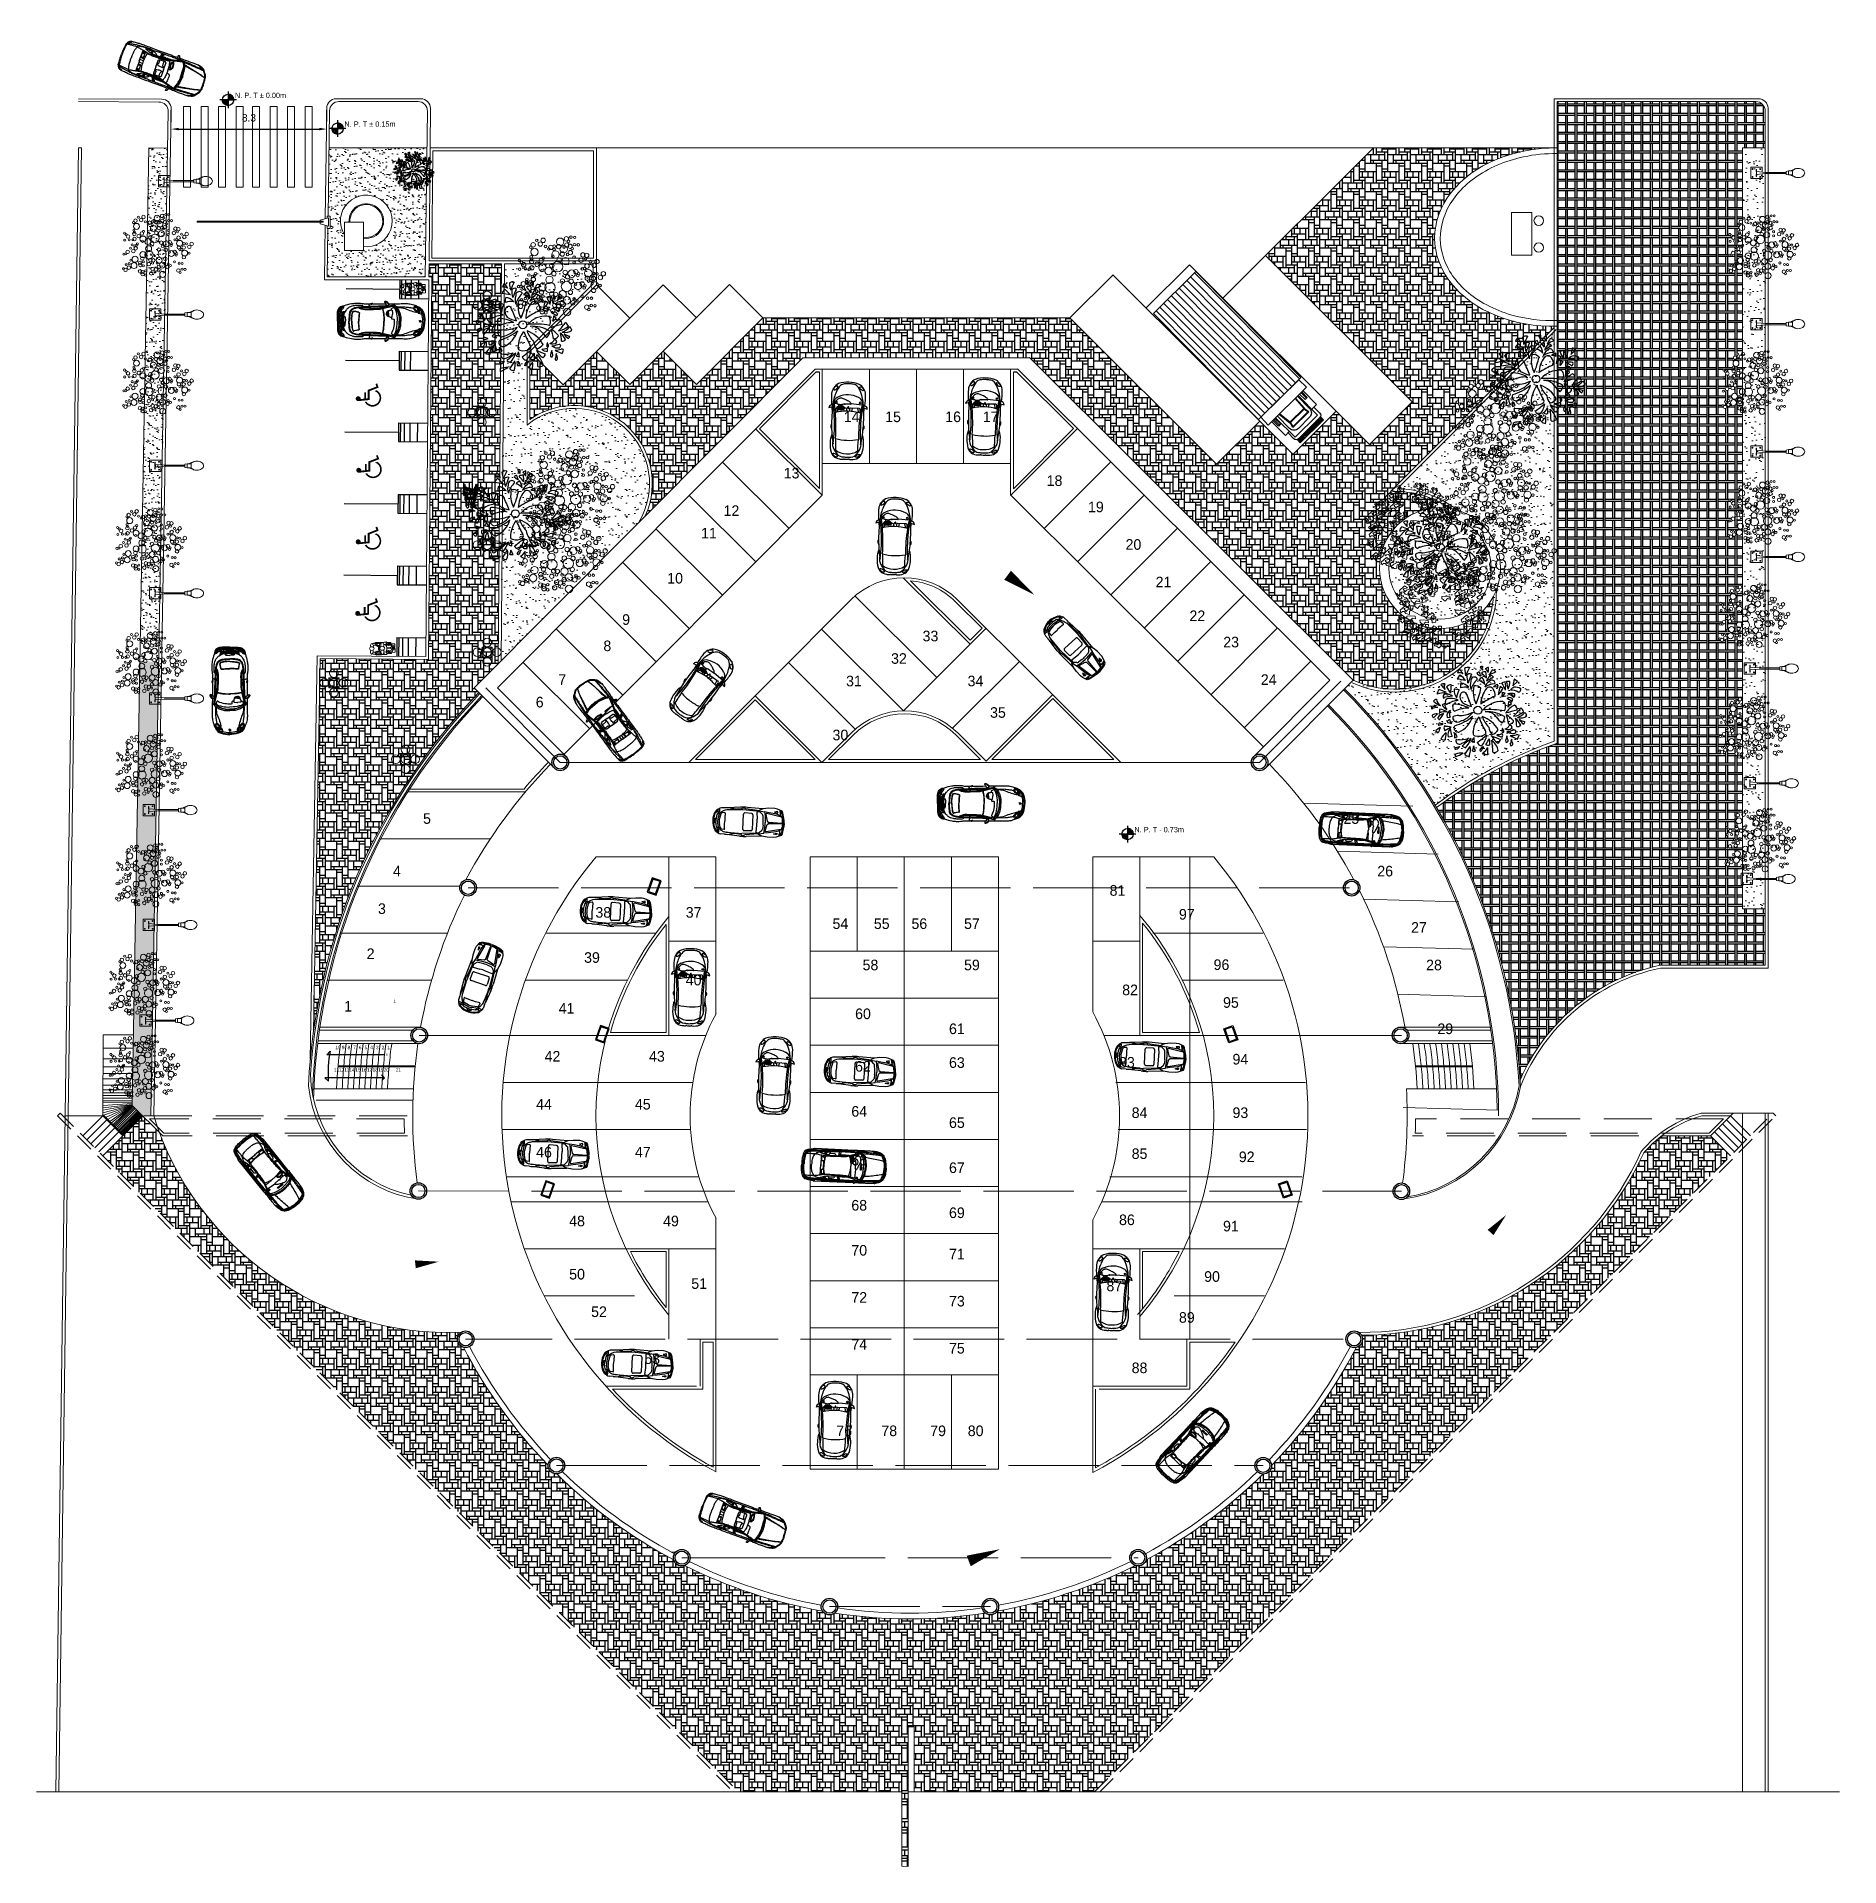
# Model space of a CAD drawing. Header units: millimetres. Extents: x 383 to 523, y 252 to 344.
# Drawn here: x 475.11 to 522.96, y 295.51 to 344.08 of the extents above; entities that cross this region are included whole.
import ezdxf

# ---------------------------------------------------------------- set-up
doc = ezdxf.new("R2010")
doc.units = ezdxf.units.MM
doc.header["$MEASUREMENT"] = 0
for name, pattern in [('ACAD_ISO02W100', [15, 12, -3]), ('ACAD_ISO04W100', [30, 24, -3, 0, -3]), ('DASHED', [0.75, 0.5, -0.25]), ('HIDDEN2', [4.7625, 3.175, -1.5875])]:
    doc.linetypes.add(name, pattern=pattern)
for name, color, linetype in [('BOXTER', 7, 'Continuous'), ('cajones-may', 2, 'Continuous'), ('CARRERA911', 7, 'Continuous'), ('letreros', 6, 'Continuous'), ('muebles', 193, 'Continuous')]:
    doc.layers.add(name, color=color, linetype=linetype)
for name, color, linetype, lineweight in [('cotas', 20, 'Continuous', 13), ('cubierta', 1, 'ACAD_ISO02W100', 15), ('ejes', 2, 'ACAD_ISO04W100', 13), ('farolasss', 40, 'Continuous', 0), ('muros', 5, 'Continuous', 30), ('plantas', 76, 'Continuous', 15), ('vegetacion', 104, 'Continuous', 0)]:
    doc.layers.add(name, color=color, linetype=linetype, lineweight=lineweight)
doc.dimstyles.new('ISO-25', dxfattribs={"dimtxt": 0.2, "dimasz": 0.2, "dimexe": 0.5, "dimexo": 0.2, "dimgap": 0.2, "dimtad": 1, "dimdsep": 46, "dimtxsty": 'Standard', "dimcen": 0.2, "dimadec": 0, "dimazin": 0, "dimtfac": 1, "dimtmove": 0, "dimatfit": 3, "dimfxl": 1, "dimarcsym": 0})
pattern_1 = [(37.5, (238.1365, 107.74465), (-0.00800016, 0.24470662), [0, -0.19304, 0, -0.2159, 0, -0.206375]), (7.5, (238.1365, 107.74465), (0.22476164, 0.35841255), [0, -0.10414, 0, -0.17399, 0, -0.066675]), (327.5, (237.98028, 107.74465), (0.39549619, 0.00071859), [0, -0.0635, 0, -0.2286, 0, -0.29845]), (317.5, (237.9803, 107.74465), (0.38177823, 0.11146466), [0, -0.03175, 0, -0.14986, 0, -0.17145])]
pattern_2 = [(90, (0, 0.225), (-0.6, 4e-17), [0.075, -0.15, 0.3, -0.225]), (0, (0.375, 0.225), (0, 0.75), [0.45, -0.15]), (90, (0.075, 0.15), (-0.6, 4e-17), [0.075, -0.225, 0.075, -0.375]), (0, (0.075, 0.15), (0, 0.75), [0.15, -0.45]), (90, (0.825, -0.225), (-0.6, 4e-17), [0.525, -0.225]), (0, (0.225, 0.075), (0, 0.75), [0.15, -0.45]), (90, (0.375, 0), (-0.6, 4e-17), [0.6, -0.15]), (0, (0.225, 0), (0, 0.75), [0.45, -0.15]), (90, (0.675, -0.3), (-0.6, 4e-17), [0.525, -0.225]), (90, (0.525, 0.225), (-0.6, 4e-17), [0.225, -0.525]), (0, (0.525, 0.3), (0, 0.75), [0.45, -0.15]), (90, (0.75, 0.3), (-0.6, 4e-17), [0.15, -0.6]), (0, (0.375, 0.45), (0, 0.75), [0.525, -0.075]), (0, (0.225, 0.6), (0, 0.75), [0.375, -0.225]), (90, (0.45, 0.6), (-0.6, 4e-17), [0.15, -0.6]), (90, (0.3, 0.3), (-0.6, 4e-17), [0.225, -0.075, 0.15, -0.3]), (0, (0.075, 0.525), (0, 0.75), [0.3, -0.3])]
pattern_3 = [(37.5, (238.1365, 107.74465), (-0.01200023, 0.36705993), [0, -0.28956, 0, -0.32385, 0, -0.3095625]), (7.5, (238.1365, 107.74465), (0.33714246, 0.5376188), [0, -0.15621, 0, -0.260985, 0, -0.1000125]), (327.5, (237.90218, 107.74465), (0.59324428, 0.0010779), [0, -0.09525, 0, -0.3429, 0, -0.447675]), (317.5, (237.9022, 107.74465), (0.57266734, 0.167197), [0, -0.047625, 0, -0.22479, 0, -0.257175])]
pattern_4 = [(0, (0, 0), (0.25, 0.25), [0.45, -0.05]), (0, (0, 0.05), (0.25, 0.25), [0.45, -0.05]), (90, (0.2, 0.05), (-0.25, 0.25), [0.45, -0.05]), (90, (0.25, 0.05), (-0.25, 0.25), [0.45, -0.05])]

msp = doc.modelspace()

# ---------------------------------------------------------------- texts
at = {"layer": 'letreros', "linetype": 'HIDDEN2', "ltscale": 0.01, "attachment_point": 1}
for s, insert, char_height, width in [('N. P. T ± 0.00m', (480.37, 342.593), 0.14064, 1.87945), ('N. P. T ± 0.15m', (483.277, 341.831), 0.14064, 1.8795), ('14', (496.534, 334.13), 0.2813, 3.7589), ('15', (497.632, 334.13), 0.2813, 3.7589), ('16', (499.227, 334.13), 0.2813, 3.7589), ('17', (500.225, 334.13), 0.2813, 3.7589), ('13', (494.939, 332.635), 0.2813, 3.7589), ('18', (501.92, 332.436), 0.2813, 3.7589), ('12', (493.343, 331.639), 0.2813, 3.7589), ('19', (503.017, 331.738), 0.2813, 3.7589), ('11', (492.745, 331.041), 0.2813, 3.7589), ('20', (504.014, 330.742), 0.2813, 3.7589), ('10', (491.847, 329.845), 0.2813, 3.7589), ('21', (504.812, 329.745), 0.2813, 3.7589), ('9', (490.65, 328.748), 0.281, 3.7589), ('22', (505.71, 328.848), 0.2813, 3.7589), ('8', (490.152, 328.05), 0.281, 3.7589), ('33', (498.625, 328.311), 0.2813, 3.7589), ('23', (506.607, 328.15), 0.2813, 3.7589), ('32', (497.789, 327.714), 0.2813, 3.7589), ('7', (488.955, 327.153), 0.281, 3.7589), ('31', (496.594, 327.117), 0.2813, 3.7589), ('34', (499.82, 327.117), 0.2813, 3.7589), ('24', (507.605, 327.153), 0.2813, 3.7589), ('6', (488.356, 326.555), 0.281, 3.7589), ('35', (500.417, 326.281), 0.2813, 3.7589), ('30', (496.235, 325.684), 0.2813, 3.7589), ('5', (485.364, 323.465), 0.281, 3.7589), ('N. P. T - 0.73m', (504.249, 323.102), 0.14064, 1.8795), ('25', (509.799, 323.465), 0.2813, 3.7589), ('4', (484.567, 322.07), 0.281, 3.7589), ('26', (510.697, 322.07), 0.2813, 3.7589), ('81', (503.59, 321.556), 0.2813, 3.7589), ('3', (484.168, 321.073), 0.281, 3.7589), ('38', (489.94, 320.974), 0.2813, 3.7589), ('37', (492.338, 320.974), 0.2813, 3.7589), ('54 ', (496.235, 320.675), 0.2813, 3.7589), ('55', (497.332, 320.675), 0.2813, 3.7589), ('56', (498.33, 320.675), 0.2813, 3.7589), ('57', (499.726, 320.675), 0.2813, 3.7589), ('97', (505.431, 320.923), 0.2813, 3.7589), ('27', (511.594, 320.575), 0.2813, 3.7589), ('2', (483.868, 319.877), 0.281, 3.7589), ('39', (489.64, 319.776), 0.2813, 3.7589), ('40', (492.338, 319.177), 0.2813, 3.7589), ('58', (497.033, 319.578), 0.2813, 3.7589), ('59', (499.726, 319.578), 0.2813, 3.7589), ('96', (506.351, 319.586), 0.2813, 3.7589), ('28', (511.993, 319.578), 0.2813, 3.7589), ('82', (503.925, 318.917), 0.2813, 3.7589), ('1', (483.27, 318.482), 0.281, 3.7589), ('1', (484.578, 318.519), 0.09, 1.20285), ('41', (488.966, 318.428), 0.2813, 3.7589), ('60', (496.834, 318.282), 0.2813, 3.7589), ('95', (506.602, 318.582), 0.2813, 3.7589), ('61', (499.327, 317.884), 0.2813, 3.7589), ('29', (512.292, 317.884), 0.2813, 3.7589), ('10', (483.037, 317.292), 0.09, 1.20285), ('9', (483.209, 317.292), 0.09, 1.20285), ('8', (483.36, 317.292), 0.09, 1.20285), ('7', (483.51, 317.292), 0.09, 1.20285), ('6', (483.661, 317.292), 0.09, 1.20285), ('5', (483.812, 317.292), 0.09, 1.20285), ('4', (483.962, 317.292), 0.09, 1.20285), ('3', (484.113, 317.292), 0.09, 1.20285), ('2', (484.264, 317.292), 0.09, 1.20285), ('1', (484.413, 317.292), 0.09, 1.20285), ('s', (484.377, 317.097), 0.072, 0.96228), ('42', (488.591, 317.154), 0.2813, 3.7589), ('43', (491.364, 317.154), 0.2813, 3.7589), ('62', (496.834, 316.887), 0.2813, 3.7589), ('63', (499.327, 316.987), 0.2813, 3.7589), ('83', (503.841, 316.993), 0.2813, 3.7589), ('94', (506.853, 317.077), 0.2813, 3.7589), ('11', (483.001, 316.696), 0.09, 1.20285), ('12', (483.129, 316.696), 0.09, 1.20285), ('13', (483.273, 316.696), 0.09, 1.20285), ('14', (483.409, 316.696), 0.09, 1.20285), ('15', (483.566, 316.696), 0.09, 1.20285), ('16', (483.724, 316.696), 0.09, 1.20285), ('17', (483.875, 316.696), 0.09, 1.20285), ('18', (484.026, 316.696), 0.09, 1.20285), ('19', (484.176, 316.696), 0.09, 1.20285), ('20  ', (484.319, 316.696), 0.09, 1.20285), ('21  ', (484.639, 316.696), 0.09, 1.20285), ('44', (488.366, 315.881), 0.2813, 3.7589), ('45', (490.989, 315.881), 0.2813, 3.7589), ('64', (496.734, 315.691), 0.2813, 3.7589), ('65', (499.327, 315.392), 0.2813, 3.7589), ('84', (504.176, 315.656), 0.2813, 3.7589), ('93', (506.853, 315.656), 0.2813, 3.7589), ('46', (488.366, 314.608), 0.2813, 3.7589), ('47', (490.989, 314.608), 0.2813, 3.7589), ('66', (496.734, 314.395), 0.2813, 3.7589), ('85', (504.176, 314.569), 0.2813, 3.7589), ('92', (507.021, 314.485), 0.2813, 3.7589), ('67', (499.327, 314.196), 0.2813, 3.7589), ('68', (496.734, 313.199), 0.2813, 3.7589), ('69', (499.327, 313), 0.2813, 3.7589), ('48', (489.244, 312.781), 0.2813, 3.7589), ('49', (491.737, 312.781), 0.2813, 3.7589), ('86', (503.841, 312.813), 0.2813, 3.7589), ('91', (506.602, 312.646), 0.2813, 3.7589), ('70', (496.734, 312.003), 0.2813, 3.7589), ('71', (499.327, 311.903), 0.2813, 3.7589), ('50', (489.244, 311.369), 0.2813, 3.7589), ('51', (492.485, 311.12), 0.2813, 3.7589), ('87', (503.507, 311.057), 0.2813, 3.7589), ('90', (506.1, 311.308), 0.2813, 3.7589), ('72', (496.734, 310.753), 0.2813, 3.7589), ('73', (499.327, 310.653), 0.2813, 3.7589), ('52', (489.826, 310.372), 0.2813, 3.7589), ('89', (505.431, 310.221), 0.2813, 3.7589), ('74', (496.734, 309.503), 0.2813, 3.7589), ('53', (491.238, 309.126), 0.2813, 3.7589), ('75', (499.327, 309.403), 0.2813, 3.7589), ('88', (504.176, 308.883), 0.2813, 3.7589), ('76', (496.335, 307.211), 0.2813, 3.7589), ('78', (497.531, 307.211), 0.2813, 3.7589), ('79', (498.828, 307.211), 0.2813, 3.7589), ('80', (499.825, 307.211), 0.2813, 3.7589)]:
    msp.add_mtext(s, dxfattribs=dict(at, insert=insert, char_height=char_height, width=width))

# ---------------------------------------------------------------- blocks, each defined once
blk = doc.blocks.new('A$C2A3821CA')
h = blk.add_hatch(color=256)
edge = h.paths.add_edge_path()
edge.add_line((-0.108, -0.001), (0, 0))
edge.add_line((0, 0), (0.001, -0.108))
edge.add_arc((0, 0), 0.108, 180.4323, 270.4323, ccw=False)
h = blk.add_hatch(color=256)
edge = h.paths.add_edge_path()
edge.add_line((0, 0.108), (0, 0))
edge.add_line((0, 0), (0.108, 0))
edge.add_arc((0, 0), 0.108, 0, 90)
for p, q in [((0.158, 0), (-0.158, 0)), ((0, 0.158), (0, -0.158))]:
    blk.add_line(p, q)
for points in [[(-0.108, -0.001), (0, 0), (0.001, -0.108, -0.414214), (-0.108, -0.001)], [(0, 0.108), (0, 0), (0.108, 0, 0.414214), (0, 0.108)]]:
    blk.add_lwpolyline(points, format="xyb", close=True)
blk.add_circle((0, 0), 0.108)
blk = doc.blocks.new('CAR2_TOP')
at = {"layer": 'BOXTER'}
for p, q in [((-1.883, 0.769), (-1.88, 0.777)), ((0.299, 0.403), (0.365, 0.418)), ((0.299, 0.392), (0.365, 0.406)), ((0.299, 0.373), (0.365, 0.359)), ((0.299, 0.362), (0.365, 0.347)), ((-1.883, -0.767), (-1.88, -0.775))]:
    blk.add_line(p, q, dxfattribs=at)
for points in [[(0.311, 0.791), (0.285, 0.793), (0.26, 0.817), (0.254, 0.854), (0.249, 0.877), (0.225, 0.904), (0.201, 0.931), (0.188, 0.947), (0.182, 0.97), (0.186, 0.993), (0.206, 1.007), (0.24, 1.007), (0.284, 0.986), (0.36, 0.92), (0.378, 0.898), (0.386, 0.859), (0.384, 0.831, -0.22161), (0.368, 0.799, -0.22161)], [(0.184, 0.98), (0.19, 0.985), (0.224, 0.985), (0.267, 0.964), (0.343, 0.898), (0.362, 0.875), (0.369, 0.837), (0.368, 0.808, -0.062527), (0.366, 0.798, -0.062527)], [(-2.212, -0.001), (-2.212, 0.338, -0.055426), (-2.191, 0.522, -0.059428), (-2.157, 0.619, -0.097452), (-2.095, 0.7, -0.082707), (-1.994, 0.763, -0.136156), (-1.879, 0.777, 0.047635)], [(-2.212, 0.002), (-2.212, -0.336, 0.055426), (-2.191, -0.52, 0.059428), (-2.157, -0.618, 0.097452), (-2.095, -0.698, 0.082707), (-1.994, -0.761, 0.136156), (-1.879, -0.775, -0.047635)], [(-2.193, 0.001), (-2.185, 0.375, -0.076537), (-2.153, 0.555, -0.086757), (-2.092, 0.667, -0.10675), (-2.057, 0.695), (-2.015, 0.716, -0.003982), (-1.931, 0.755, -0.016266), (-1.85, 0.79, -0.052049), (-1.494, 0.886, -0.02824), (-1.263, 0.91, -0.041393), (-0.959, 0.899, -0.048157), (-0.858, 0.877), (-0.532, 0.877)], [(-2.193, 0.001), (-2.185, -0.374, 0.076537), (-2.153, -0.553, 0.086757), (-2.092, -0.666, 0.10675), (-2.057, -0.694), (-2.015, -0.714, 0.003982), (-1.931, -0.754, 0.016266), (-1.85, -0.788, 0.052049), (-1.494, -0.884, 0.02824), (-1.263, -0.908, 0.041393), (-0.959, -0.897, 0.048157), (-0.858, -0.875), (-0.532, -0.875)], [(-2.16, 0.001), (-2.152, 0.381, -0.076537), (-2.12, 0.56, -0.119374), (-2.054, 0.672, -0.071149), (-2.021, 0.698), (-1.982, 0.721, -0.003982), (-1.898, 0.761, -0.005807), (-1.882, 0.769, -0.004362)], [(-2.16, 0.001), (-2.152, -0.379, 0.076537), (-2.12, -0.559, 0.119374), (-2.054, -0.671, 0.071149), (-2.021, -0.697), (-1.982, -0.72, 0.003982), (-1.898, -0.759, 0.005807), (-1.882, -0.767, 0.004362)], [(-1.821, 0.49), (-2.018, 0.455, 0.207319), (-2.091, 0.406, 0.101931), (-2.103, 0.375, 0.00876), (-2.112, 0.317, 0.038849), (-2.13, 0.001, 0.03739)], [(-1.821, -0.489), (-2.018, -0.453, -0.207319), (-2.091, -0.405, -0.101931), (-2.103, -0.373, -0.00876), (-2.112, -0.316, -0.038849), (-2.13, 0.001, -0.03739)], [(-2.119, 0.483, -0.075551), (-2.11, 0.547, -0.072826), (-2.08, 0.612, -0.056103), (-2.039, 0.662, -0.027417), (-2.001, 0.694, -0.098085), (-1.941, 0.724, 0.002459), (-1.88, 0.741, 0.002459)], [(-2.119, 0.483), (-2.049, 0.492, 0.060338), (-2.009, 0.502, -0.005591), (-1.995, 0.554, -0.137482), (-1.965, 0.604, 0.014112), (-1.921, 0.648, 0.101805), (-1.889, 0.7, 0.064537), (-1.88, 0.741, 0.064537)], [(-1.831, 0.474), (-2.005, 0.443, 0.207319), (-2.079, 0.394, 0.101931), (-2.091, 0.363, 0.00876), (-2.099, 0.305, 0.03739), (-2.117, 0.001, 0.03739)], [(-1.831, -0.473), (-2.005, -0.441, -0.207319), (-2.079, -0.393, -0.101931), (-2.091, -0.361, -0.00876), (-2.099, -0.304, -0.03739), (-2.117, 0.001, -0.03739)], [(-2.079, 0.488, -0.060664), (-2.07, 0.539, -0.072826), (-2.04, 0.604, -0.056103), (-1.999, 0.654, -0.027417), (-1.961, 0.686, -0.098085), (-1.901, 0.716, 0.000743), (-1.883, 0.722)], [(-1.857, 0.418), (-1.941, 0.403, 0.207319), (-2.014, 0.354, 0.101931), (-2.026, 0.323, 0.00876), (-2.035, 0.265, 0.032481), (-2.053, 0.001)], [(-1.857, -0.416), (-1.941, -0.401, -0.207319), (-2.014, -0.353, -0.101931), (-2.026, -0.321, -0.00876), (-2.035, -0.264, -0.032481), (-2.053, 0.001)], [(-1.968, 0.394, 0.0341), (-1.977, 0.382, 0.101931), (-1.99, 0.351, 0.00876), (-1.998, 0.293, 0.035895), (-2.016, 0.001, 0.035895)], [(-1.968, -0.392, -0.0341), (-1.977, -0.38, -0.101931), (-1.99, -0.349, -0.00876), (-1.998, -0.292, -0.035895), (-2.016, 0.001, -0.035895)], [(-1.922, 0.406, 0.056082), (-1.937, 0.387, 0.101931), (-1.95, 0.356, 0.00876), (-1.958, 0.298, 0.036536), (-1.976, 0.001, 0.036536)], [(-1.922, -0.405, -0.056082), (-1.937, -0.386, -0.101931), (-1.95, -0.354, -0.00876), (-1.958, -0.297, -0.036536), (-1.976, 0.001, -0.036536)], [(-1.871, 0.415, 0.088206), (-1.897, 0.387, 0.101931), (-1.909, 0.356, 0.00876), (-1.918, 0.298, 0.036536), (-1.936, 0.001, 0.036536)], [(-1.871, -0.414, -0.088206), (-1.897, -0.386, -0.101931), (-1.909, -0.354, -0.00876), (-1.918, -0.297, -0.036536), (-1.936, 0.001, -0.036536)], [(-0.868, 0.723), (-0.905, 0.763, 0.209375), (-0.976, 0.795, 0.008786), (-1.241, 0.793, 0.052376), (-1.407, 0.771, 0.022093), (-1.552, 0.729, 0.108048), (-1.668, 0.658, 0.061356), (-1.782, 0.543, 0.068655), (-1.848, 0.441, 0.073523), (-1.895, 0.247, 0.014318), (-1.912, 0.073, 0.013039), (-1.915, 0.001, 0.013039)], [(-0.868, -0.722), (-0.905, -0.762, -0.209375), (-0.976, -0.794, -0.008786), (-1.241, -0.791, -0.052376), (-1.407, -0.769, -0.022093), (-1.552, -0.728, -0.108048), (-1.668, -0.656, -0.061356), (-1.782, -0.542, -0.068655), (-1.848, -0.439, -0.073523), (-1.895, -0.245, -0.014318), (-1.912, -0.071, -0.013039), (-1.915, 0.001, -0.013039)], [(-1.894, 0.001, 0.004647), (-1.883, 0.204, -0.212789), (-1.871, 0.229, -0.225042), (-1.85, 0.234, -0.010282), (-1.835, 0.23, -0.358153), (-1.824, 0.216, 0.030605), (-1.815, 0.19), (-1.81, 0.152, -0.044318), (-1.803, 0.001, -0.044318)], [(-1.894, 0.001, -0.004647), (-1.883, -0.203, 0.212789), (-1.871, -0.227, 0.225042), (-1.85, -0.232, 0.010282), (-1.835, -0.229, 0.358153), (-1.824, -0.215, -0.030605), (-1.815, -0.189), (-1.81, -0.151, 0.044318), (-1.803, 0.001, 0.044318)], [(0.292, 0.758, 0.013204), (-0.557, 0.736, -0.006823), (-0.938, 0.721, -0.002349), (-1.128, 0.708, 0.035892), (-1.354, 0.666, 0.099022), (-1.473, 0.613, 0.0549), (-1.547, 0.542, 0.134174), (-1.596, 0.437, 0.023136), (-1.618, 0.254, 0.011713), (-1.632, 0.001, 0.011713)], [(0.292, -0.757, -0.013204), (-0.557, -0.735, 0.006823), (-0.938, -0.72, 0.002349), (-1.128, -0.707, -0.035892), (-1.354, -0.664, -0.099022), (-1.473, -0.611, -0.0549), (-1.547, -0.54, -0.134174), (-1.596, -0.436, -0.023136), (-1.618, -0.253, -0.011713), (-1.632, 0.001, -0.011713)], [(0.165, 0.704, 0.010667), (-0.52, 0.697, -0.006823), (-0.902, 0.691, -0.002349), (-1.092, 0.682, 0.035892), (-1.319, 0.645, 0.099022), (-1.439, 0.595, 0.0549), (-1.515, 0.525, 0.134174), (-1.566, 0.422, 0.023136), (-1.592, 0.239, 0.011039), (-1.611, 0.001, 0.011039)], [(0.165, -0.702, -0.010667), (-0.52, -0.696, 0.006823), (-0.902, -0.69, 0.002349), (-1.092, -0.681, -0.035892), (-1.319, -0.643, -0.099022), (-1.439, -0.593, -0.0549), (-1.515, -0.524, -0.134174), (-1.566, -0.42, -0.023136), (-1.592, -0.238, -0.011039), (-1.611, 0.001, -0.011039)], [(-0.539, 0.734, 0.024615), (-0.58, 0.769, -0.223398), (-0.61, 0.828, 0.00021), (-0.612, 0.877, 0.00021)], [(-0.532, 0.877, -0.3707), (-0.511, 0.891, 0.000614), (-0.474, 0.893)], [(-0.532, 0.877, 0.370699), (-0.511, 0.862, -0.000614), (-0.474, 0.861)], [(-0.53, 0.873, -0.309042), (-0.511, 0.883, 0.000614), (-0.474, 0.885)], [(-0.416, 0.877, 0.3707), (-0.437, 0.891, -0.000614), (-0.474, 0.893)], [(-0.418, 0.873, 0.309042), (-0.437, 0.883, -0.000614), (-0.474, 0.885)], [(-0.416, 0.877, -0.3707), (-0.437, 0.862, 0.000614), (-0.474, 0.861)], [(-0.416, 0.877, 0.002126), (0.245, 0.88)], [(0.597, 0.761), (0.124, 0.647, 0.053281), (0.096, 0.637, 0.257952), (0.079, 0.613, 0.069501), (0.08, 0.576, 0.029071), (0.096, 0.509, -0.06163), (0.128, 0.311, -0.023841), (0.139, 0.089, -0.020054), (0.142, 0.001, -0.020054)], [(0.597, -0.76), (0.124, -0.646, -0.053281), (0.096, -0.636, -0.257952), (0.079, -0.612, -0.069501), (0.08, -0.575, -0.029071), (0.096, -0.507, 0.06163), (0.128, -0.309, 0.023841), (0.139, -0.087, 0.020054), (0.142, 0.001, 0.020054)], [(0.6, 0.749), (0.127, 0.635, 0.053281), (0.102, 0.626, 0.257952), (0.092, 0.612, 0.069501), (0.093, 0.578, 0.029071), (0.108, 0.512, -0.06151), (0.14, 0.311, -0.023756), (0.152, 0.089, -0.019965), (0.154, 0.001, -0.019965)], [(0.6, -0.748), (0.127, -0.634, -0.053281), (0.102, -0.625, -0.257952), (0.092, -0.611, -0.069501), (0.093, -0.577, -0.029071), (0.108, -0.511, 0.06151), (0.14, -0.31, 0.023756), (0.152, -0.088, 0.019965), (0.154, 0.001, 0.019965)], [(0.391, 0.526, 0.358011), (0.278, 0.445, 0.087142), (0.273, 0.383)], [(0.391, 0.24, -0.358011), (0.278, 0.32, -0.087142), (0.273, 0.383)], [(0.307, 0.744), (0.293, 0.753), (0.298, 0.769), (0.309, 0.78), (0.311, 0.796, -0.504918), (0.325, 0.803, -0.045684), (0.373, 0.798, -0.242065), (0.39, 0.784, -0.032414), (0.399, 0.759, -0.143073)], [(0.381, 0.514, 0.316561), (0.306, 0.445, 0.087142), (0.3, 0.383)], [(0.381, 0.251, -0.316561), (0.306, 0.32, -0.087142), (0.3, 0.383)], [(0.366, 0.383), (0.371, 0.481, -0.352581), (0.434, 0.551, 0.008047), (0.517, 0.567), (0.517, 0.617, -0.270521), (0.535, 0.647, 0.000614), (0.61, 0.69, -0.331797), (0.651, 0.685, -0.11427), (0.726, 0.569, -0.074246), (0.807, 0.176, -0.021686), (0.809, 0.001, -0.021686)], [(0.366, 0.383), (0.371, 0.284, 0.352581), (0.434, 0.214, -0.008047), (0.517, 0.199), (0.517, 0.148)], [(0.381, 0.882, 0.000281), (0.469, 0.883, -0.004665), (0.933, 0.884, 0.006938), (1.229, 0.891, -0.055982), (1.454, 0.873, -0.021498), (1.594, 0.84, -0.021353), (1.704, 0.804, -0.022762), (1.887, 0.726, -0.203444), (2.138, 0.439, -0.07526), (2.212, 0.001, -0.07526)], [(0.381, -0.88, -0.000281), (0.469, -0.881, 0.004665), (0.933, -0.883, -0.006938), (1.229, -0.889, 0.055982), (1.454, -0.872, 0.021498), (1.594, -0.839, 0.021353), (1.704, -0.803, 0.022762), (1.887, -0.724, 0.203444), (2.138, -0.438, 0.07526), (2.212, 0.001, 0.07526)], [(0.517, 0.567, -0.146365), (0.564, 0.552), (0.584, 0.403, -0.020696), (0.585, 0.383, -0.020696)], [(0.517, 0.199, 0.146365), (0.564, 0.213), (0.584, 0.362, 0.020696), (0.585, 0.383, 0.020696)], [(0.517, 0.148, 0.460181), (0.554, 0.113), (0.629, 0.107, -0.361883), (0.658, 0.078, -0.136022), (0.54, -0.572, -0.015575)], [(0.54, -0.572), (0.517, -0.615, 0.270521), (0.535, -0.646, -0.000614), (0.61, -0.689, 0.331797), (0.651, -0.683, 0.11427), (0.726, -0.568, 0.074246), (0.807, -0.175, 0.021686), (0.809, 0.001)], [(0.597, 0.761), (0.625, 0.765, -0.220404), (0.66, 0.755, -0.037374), (0.707, 0.706, -0.064028), (0.831, 0.511, -0.05126), (0.908, 0.289, -0.061449), (0.931, 0.085, 0.008235), (0.931, 0.001, 0.008235)], [(0.597, -0.76), (0.625, -0.764, 0.220404), (0.66, -0.753, 0.037374), (0.707, -0.704, 0.064028), (0.831, -0.509, 0.05126), (0.908, -0.288, 0.061449), (0.931, -0.084, -0.008235), (0.931, 0.001, -0.008235)], [(0.599, 0.749), (0.626, 0.753, -0.220404), (0.651, 0.745, -0.037374), (0.697, 0.698, -0.064028), (0.819, 0.506, -0.05126), (0.896, 0.287, -0.061449), (0.918, 0.085, 0.008235), (0.919, 0, 0.008235)], [(0.599, -0.748), (0.626, -0.751, 0.220404), (0.651, -0.744, 0.037374), (0.697, -0.696, 0.064028), (0.819, -0.504, 0.05126), (0.896, -0.285, 0.061449), (0.918, -0.084, -0.008235), (0.919, 0.001, -0.008235)], [(0.642, 0.783), (0.688, 0.793, -0.220404), (0.723, 0.782, -0.037374), (0.77, 0.733, -0.064028), (0.894, 0.538, -0.05126), (0.971, 0.317, -0.061449), (0.994, 0.113, 0.010916), (0.995, 0.001, 0.008235)], [(0.642, -0.781), (0.688, -0.791, 0.220404), (0.723, -0.781, 0.037374), (0.77, -0.732, 0.064028), (0.894, -0.537, 0.05126), (0.971, -0.315, 0.061449), (0.994, -0.111, -0.010916), (0.995, 0.001, -0.008235)], [(0.8, 0.731), (1.203, 0.719, -0.03271), (1.324, 0.708, 0.00658), (1.529, 0.678, -0.040733), (1.616, 0.659, -0.249875)], [(0.806, 0.701, -0.028311), (1.135, 0.665, 0.046105), (1.763, 0.452, 0.219439), (1.828, 0.465, -0.325452)], [(1.818, 0.748), (1.763, 0.763, 0.15571), (1.716, 0.761, 0.128859), (1.667, 0.727, 0.172618), (1.648, 0.678, 0.012779), (1.648, 0.638, 0.149305), (1.663, 0.593, 0.057452), (1.697, 0.556, 0.039867), (1.758, 0.511, 0.038453), (1.79, 0.494, 0.044126), (1.835, 0.479), (1.846, 0.463, -0.151431), (1.855, 0.437, 0.389635), (1.893, 0.399), (1.955, 0.381, 0.094342), (2.044, 0.371, 0.108453), (2.068, 0.379, 0.290912), (2.083, 0.407, 0.205966), (1.933, 0.7, 0.700887)], [(1.818, 0.748, -0.118384), (1.984, 0.61, -0.125214), (2.047, 0.457, -0.057098), (2.047, 0.388, 1.07298)], [(1.929, 0.522, 0.247528), (1.912, 0.526, 0.056791), (1.893, 0.518, 0.281439), (1.88, 0.495, 0.017622), (1.882, 0.462, 0.327274), (1.91, 0.43, -0.021137), (1.946, 0.42, 0.219354), (1.974, 0.424, 0.356278), (1.978, 0.435, 0.072558), (1.968, 0.452, 0.066843), (1.957, 0.463), (1.942, 0.511), (1.929, 0.522)], [(1.942, 0.603), (1.935, 0.586), (1.935, 0.558, -0.04992), (1.933, 0.539, 0.494644), (1.946, 0.524, -0.100112), (1.974, 0.52, 0.588914), (1.993, 0.537, 0.119485), (1.98, 0.563, -0.013341), (1.957, 0.591, 0.140517), (1.942, 0.603, -0.473723)], [(2.042, 0.371, -0.063252), (2.096, 0.001, -0.063252)], [(2.042, -0.37, 0.063252), (2.096, 0.001, 0.063252)], [(2.059, 0.522, -0.046386), (2.095, 0.439, -0.07526), (2.169, 0.001)], [(2.059, -0.52, 0.046386), (2.095, -0.438, 0.07526), (2.169, 0.001)], [(-2.119, -0.482), (-2.049, -0.49, -0.060338), (-2.009, -0.5, 0.005591), (-1.995, -0.553, 0.137482), (-1.965, -0.603, -0.014112), (-1.921, -0.646, -0.101805), (-1.889, -0.699, -0.064537), (-1.88, -0.74, -0.064537)], [(-2.119, -0.482, 0.075551), (-2.11, -0.545, 0.072826), (-2.08, -0.61, 0.056103), (-2.039, -0.66, 0.027417), (-2.001, -0.693, 0.098085), (-1.941, -0.723, -0.002459), (-1.88, -0.74, -0.002459)], [(-2.079, -0.487, 0.060664), (-2.07, -0.538, 0.072826), (-2.04, -0.603, 0.056103), (-1.999, -0.653, 0.027417), (-1.961, -0.685, 0.098085), (-1.901, -0.715, -0.000743), (-1.883, -0.72)], [(-0.539, -0.732, -0.024615), (-0.58, -0.767, 0.223398), (-0.61, -0.827, -0.00021), (-0.612, -0.875, -0.00021)], [(-0.532, -0.875, -0.370699), (-0.511, -0.86, 0.000614), (-0.474, -0.859)], [(-0.532, -0.875, 0.3707), (-0.511, -0.89, -0.000614), (-0.474, -0.891)], [(-0.53, -0.871, 0.309042), (-0.511, -0.882, -0.000614), (-0.474, -0.883)], [(-0.416, -0.875, 0.3707), (-0.437, -0.86, -0.000614), (-0.474, -0.859)], [(-0.418, -0.871, -0.309042), (-0.437, -0.882, 0.000614), (-0.474, -0.883)], [(-0.416, -0.875, -0.3707), (-0.437, -0.89, 0.000614), (-0.474, -0.891)], [(-0.416, -0.875, -0.002126), (0.245, -0.879)], [(0.311, -0.789), (0.285, -0.792), (0.26, -0.815), (0.254, -0.853), (0.249, -0.875), (0.225, -0.902), (0.201, -0.93), (0.188, -0.946), (0.182, -0.968), (0.186, -0.992), (0.206, -1.006), (0.24, -1.006), (0.284, -0.985), (0.36, -0.919), (0.378, -0.896), (0.386, -0.858), (0.384, -0.829, 0.22161), (0.368, -0.797, 0.22161)], [(0.184, -0.979), (0.19, -0.983), (0.224, -0.983), (0.267, -0.962), (0.343, -0.896), (0.362, -0.874), (0.369, -0.835), (0.368, -0.807, 0.062527), (0.366, -0.796, 0.062527)], [(0.307, -0.743), (0.293, -0.751), (0.298, -0.768), (0.309, -0.779), (0.311, -0.794, 0.504918), (0.325, -0.802, 0.045684), (0.373, -0.796, 0.242065), (0.39, -0.782, 0.032414), (0.399, -0.758, 0.143073)], [(0.8, -0.729), (1.203, -0.718, 0.03271), (1.324, -0.707, -0.00658), (1.529, -0.677, 0.040733), (1.616, -0.658, 0.249875)], [(0.806, -0.699, 0.028311), (1.135, -0.663, -0.046105), (1.763, -0.451, -0.219439), (1.828, -0.464, 0.325452)], [(1.818, -0.746), (1.763, -0.761, -0.15571), (1.716, -0.759, -0.128859), (1.667, -0.725, -0.172618), (1.648, -0.677, -0.012779), (1.648, -0.637, -0.149305), (1.663, -0.592, -0.057452), (1.697, -0.554, -0.039867), (1.758, -0.509, -0.038453), (1.79, -0.492, -0.044126), (1.835, -0.477), (1.846, -0.462, 0.151431), (1.855, -0.436, -0.389635), (1.893, -0.398), (1.955, -0.379, -0.094342), (2.044, -0.37, -0.108453), (2.068, -0.377, -0.290912), (2.083, -0.406, -0.205966), (1.933, -0.699, -0.700887)], [(1.818, -0.746, 0.118384), (1.984, -0.609, 0.125214), (2.047, -0.456, 0.057098), (2.047, -0.387, -1.07298)], [(1.929, -0.52, -0.247528), (1.912, -0.524, -0.056791), (1.893, -0.517, -0.281439), (1.88, -0.494, -0.017622), (1.882, -0.46, -0.327274), (1.91, -0.428, 0.021137), (1.946, -0.419, -0.219354), (1.974, -0.422, -0.356278), (1.978, -0.434, -0.072558), (1.968, -0.451, -0.066843), (1.957, -0.462), (1.942, -0.509), (1.929, -0.52)], [(1.942, -0.601), (1.935, -0.584), (1.935, -0.556, 0.04992), (1.933, -0.537, -0.494644), (1.946, -0.522, 0.100112), (1.974, -0.518, -0.588914), (1.993, -0.535, -0.119485), (1.98, -0.562, 0.013341), (1.957, -0.59, -0.140517), (1.942, -0.601, 0.473723)]]:
    blk.add_lwpolyline(points, format="xyb", dxfattribs=at)
for points in [[(0.545, 0.791), (0.081, 0.681)], [(0.545, 0.791), (0.631, 0.822), (0.68, 0.851), (0.714, 0.885)], [(1.759, 0.718), (1.727, 0.704), (1.709, 0.691), (1.694, 0.657), (1.703, 0.622), (1.727, 0.59), (1.765, 0.554), (1.805, 0.533), (1.854, 0.524), (1.886, 0.546), (1.899, 0.574), (1.899, 0.614), (1.886, 0.659), (1.854, 0.697), (1.807, 0.719), (1.759, 0.718)], [(1.841, 0.526), (1.841, 0.526), (1.854, 0.554), (1.854, 0.594), (1.841, 0.639), (1.809, 0.677), (1.762, 0.699), (1.715, 0.697)], [(1.938, -0.001), (1.943, 0.04), (2.007, 0.029), (2.023, 0.001)], [(1.938, 0.002), (1.943, -0.039), (2.007, -0.028), (2.023, 0.001)], [(0.545, -0.79), (0.081, -0.68)], [(0.545, -0.79), (0.631, -0.821), (0.68, -0.849), (0.714, -0.883)], [(1.759, -0.716), (1.727, -0.703), (1.709, -0.69), (1.694, -0.656), (1.703, -0.62), (1.727, -0.588), (1.765, -0.552), (1.805, -0.532), (1.854, -0.522), (1.886, -0.545), (1.899, -0.573), (1.899, -0.613), (1.886, -0.658), (1.854, -0.695), (1.807, -0.718), (1.759, -0.716)], [(1.841, -0.525), (1.841, -0.525), (1.854, -0.553), (1.854, -0.593), (1.841, -0.638), (1.809, -0.675), (1.762, -0.698), (1.715, -0.696)]]:
    blk.add_lwpolyline(points, dxfattribs=at)
at = {"layer": 'CARRERA911'}
for p, q in [((-1.132, 0.439), (-1.371, 0.485)), ((-1.129, 0.451), (-1.369, 0.498)), ((-0.558, 0.696), (-0.589, 0.616)), ((-0.537, 0.697), (-0.568, 0.617)), ((-1.132, -0.438), (-1.371, -0.484)), ((-1.129, -0.45), (-1.369, -0.496)), ((-0.558, -0.695), (-0.589, -0.614)), ((-0.537, -0.695), (-0.568, -0.615))]:
    blk.add_line(p, q, dxfattribs=at)
for points in [[(-1.498, 0.001), (-1.491, 0.146), (-1.484, 0.231), (-1.477, 0.298), (-1.469, 0.351), (-1.461, 0.392), (-1.453, 0.423), (-1.445, 0.445), (-1.438, 0.462), (-1.431, 0.475), (-1.424, 0.485), (-1.417, 0.493), (-1.409, 0.497), (-1.401, 0.5), (-1.392, 0.501), (-1.381, 0.5), (-1.369, 0.498)], [(-1.498, 0.001), (-1.491, -0.144), (-1.484, -0.229), (-1.477, -0.297), (-1.469, -0.35), (-1.461, -0.391), (-1.453, -0.421), (-1.445, -0.444), (-1.438, -0.461), (-1.431, -0.474), (-1.424, -0.484), (-1.417, -0.491), (-1.409, -0.496), (-1.401, -0.499), (-1.392, -0.499), (-1.381, -0.498), (-1.369, -0.496)], [(-1.486, 0), (-1.478, 0.145), (-1.472, 0.229), (-1.465, 0.297), (-1.457, 0.349), (-1.449, 0.389), (-1.441, 0.419), (-1.434, 0.441), (-1.427, 0.457), (-1.42, 0.469), (-1.414, 0.477), (-1.409, 0.483), (-1.404, 0.486), (-1.399, 0.488), (-1.392, 0.488), (-1.383, 0.487), (-1.371, 0.485)], [(-1.486, 0.001), (-1.478, -0.144), (-1.472, -0.228), (-1.465, -0.295), (-1.457, -0.348), (-1.449, -0.388), (-1.441, -0.417), (-1.434, -0.439), (-1.427, -0.455), (-1.42, -0.467), (-1.414, -0.476), (-1.409, -0.481), (-1.404, -0.485), (-1.399, -0.486), (-1.392, -0.487), (-1.383, -0.486), (-1.371, -0.484)], [(-1.135, 0.44), (-1.126, 0.435), (-1.12, 0.431), (-1.116, 0.427), (-1.113, 0.421), (-1.112, 0.413), (-1.111, 0.401), (-1.112, 0.385), (-1.114, 0.364), (-1.117, 0.339), (-1.121, 0.307), (-1.125, 0.269), (-1.129, 0.224), (-1.133, 0.17), (-1.136, 0.107), (-1.139, 0.001)], [(-1.135, -0.439), (-1.126, -0.434), (-1.12, -0.429), (-1.116, -0.425), (-1.113, -0.42), (-1.112, -0.411), (-1.111, -0.4), (-1.112, -0.383), (-1.114, -0.363), (-1.117, -0.337), (-1.121, -0.306), (-1.125, -0.268), (-1.129, -0.222), (-1.133, -0.169), (-1.136, -0.106), (-1.139, 0)], [(-1.129, 0.451), (-1.119, 0.446), (-1.111, 0.44), (-1.105, 0.433), (-1.102, 0.425), (-1.099, 0.414), (-1.099, 0.401), (-1.1, 0.384), (-1.102, 0.363), (-1.105, 0.337), (-1.108, 0.306), (-1.112, 0.268), (-1.116, 0.223), (-1.12, 0.169), (-1.123, 0.107), (-1.126, 0.001)], [(-1.129, -0.45), (-1.119, -0.444), (-1.111, -0.439), (-1.105, -0.432), (-1.102, -0.424), (-1.099, -0.413), (-1.099, -0.4), (-1.1, -0.383), (-1.102, -0.362), (-1.105, -0.336), (-1.108, -0.304), (-1.112, -0.266), (-1.116, -0.221), (-1.12, -0.168), (-1.123, -0.105), (-1.126, 0.001)]]:
    blk.add_lwpolyline(points, dxfattribs=at)
for points in [[(0.124, 0.647, 0.02035), (-0.064, 0.589, -0.001309), (-0.733, 0.567, -0.124047), (-1.09, 0.646, -0.239135), (-1.115, 0.68, -0.239135)], [(0.081, 0.681, 0.019279), (-0.073, 0.633, -0.001296), (-0.734, 0.612, -0.122005), (-1.065, 0.683, -0.122005)], [(0.124, -0.646, -0.02035), (-0.064, -0.587, 0.001309), (-0.733, -0.566, 0.124047), (-1.09, -0.645, 0.239135), (-1.115, -0.678, 0.239135)], [(0.081, -0.68, -0.019279), (-0.073, -0.631, 0.001296), (-0.734, -0.61, 0.122005), (-1.065, -0.682, 0.122005)]]:
    blk.add_lwpolyline(points, format="xyb", dxfattribs=at)
blk = doc.blocks.new('galant-pl')
for p, q in [((1.256, 0.056), (1.269, 0.058)), ((1.289, -0.409), (1.256, 0.056)), ((1.269, 0.058), (1.303, -0.407)), ((1.659, 0.811), (1.664, 0.816)), ((2.106, 0.525), (2.111, 0.562)), ((2.253, -0.004), (2.253, 0.362)), ((2.253, 0), (2.253, -0.365)), ((2.309, 0.416), (2.647, 0.416)), ((2.698, -0.004), (2.698, 0.351)), ((2.698, 0), (2.698, -0.356)), ((3.344, 0.506), (3.627, 0.516)), ((3.418, 0.071), (3.627, 0.071)), ((3.627, -0.005), (3.627, 0.58)), ((3.627, 0), (3.627, -0.585)), ((3.986, 0.651), (4.549, 0.588)), ((4.357, 0.767), (4.353, 0.813)), ((1.263, -0.504), (1.26, -0.1)), ((1.26, -0.1), (1.287, -0.517)), ((1.287, -0.517), (1.265, -0.504)), ((1.303, -0.407), (1.289, -0.405)), ((1.658, -0.815), (1.663, -0.82)), ((2.105, -0.528), (2.11, -0.566)), ((2.309, -0.42), (2.647, -0.42)), ((3.344, -0.51), (3.627, -0.521)), ((3.418, -0.076), (3.627, -0.076)), ((3.986, -0.656), (4.549, -0.594)), ((4.357, -0.773), (4.353, -0.819))]:
    blk.add_line(p, q)
blk.add_circle((1.269, -0.529), 0.022)
blk.add_ellipse((1.922, -0.35), major_axis=(0.013, -0.196), ratio=0.418659)
for points, start_tangent, end_tangent in [([(1.702, 0.792), (1.684, 0.799), (1.667, 0.812), (1.66, 0.823), (1.66, 0.837), (1.663, 0.855), (1.672, 0.885), (1.688, 0.92), (1.706, 0.955), (1.72, 0.978), (1.734, 0.99), (1.749, 0.992), (1.765, 0.992), (1.775, 0.987), (1.779, 0.978), (1.775, 0.95), (1.763, 0.911), (1.746, 0.86), (1.735, 0.828), (1.724, 0.799), (1.721, 0.793), (1.713, 0.792), (1.703, 0.792)], (-0.999938, -0.011098), (-0.966414, 0.256988)), ([(0.05, 0.339), (0.153, 0.367), (0.315, 0.411), (0.495, 0.451), (0.69, 0.487), (0.926, 0.525), (1.126, 0.559), (1.223, 0.575), (1.265, 0.581), (1.275, 0.581)], (0.953899, 0.300128), (0.997519, 0.070391)), ([(0.054, 0.345), (0.117, 0.363), (0.263, 0.405), (0.471, 0.455), (0.7, 0.501), (0.906, 0.545), (1.118, 0.591), (1.265, 0.617), (1.291, 0.617)], (0.93512, 0.354332), (0.998953, -0.045753)), ([(0.245, 0.672), (0.355, 0.68), (0.5, 0.692), (0.72, 0.705), (0.924, 0.719), (1.141, 0.729), (1.347, 0.735), (1.431, 0.731), (1.571, 0.703), (1.67, 0.679), (1.864, 0.628), (2.013, 0.586), (2.131, 0.56), (2.232, 0.542), (2.308, 0.53), (2.472, 0.524), (2.646, 0.519), (2.839, 0.515), (3.079, 0.517), (3.226, 0.519), (3.428, 0.543), (3.553, 0.565), (3.764, 0.609), (3.948, 0.643), (3.988, 0.651)], (0.989349, 0.145566), (0.994246, -0.107119)), ([(1.19, -0.051), (1.21, 0.079), (1.227, 0.202), (1.238, 0.246), (1.274, 0.343), (1.291, 0.411), (1.313, 0.501), (1.346, 0.594), (1.388, 0.686), (1.41, 0.728)], (-0.048378, 0.998829), (0.943093, 0.332528)), ([(1.188, -0.141), (1.203, -0.139), (1.214, -0.121), (1.223, -0.077), (1.241, 0.068), (1.26, 0.303)], (0.97722, 0.21223), (0.109339, 0.994005)), ([(1.225, 0.733), (1.263, 0.749), (1.303, 0.763), (1.353, 0.773), (1.415, 0.783), (1.445, 0.787)], (0.798779, 0.601624), (0.99982, -0.018957)), ([(1.254, 0.09), (1.254, 0.176), (1.267, 0.31), (1.316, 0.488), (1.375, 0.657), (1.399, 0.684)], (-0.26683, 0.963744), (0.832302, 0.554322)), ([(1.399, 0.677), (1.362, 0.583), (1.32, 0.433), (1.28, 0.246), (1.269, 0.096), (1.271, 0.052)], (-0.415344, -0.909665), (0, -1)), ([(1.509, 0.764), (1.504, 0.766), (1.502, 0.772), (1.501, 0.778), (1.503, 0.782), (1.506, 0.786)], (-0.963045, 0.269341), (0.8053, 0.592868)), ([(1.509, 0.764), (1.594, 0.74), (1.7, 0.712), (1.853, 0.671), (2.023, 0.626), (2.151, 0.595), (2.265, 0.585), (2.398, 0.575), (2.531, 0.573), (2.795, 0.568), (2.989, 0.571), (3.094, 0.574), (3.216, 0.598), (3.369, 0.638), (3.471, 0.678), (3.495, 0.69), (3.503, 0.71), (3.505, 0.734), (3.505, 0.745), (3.503, 0.759)], (0.938755, -0.344586), (-0.467528, 0.883978)), ([(1.527, 0.786), (1.539, 0.778), (1.57, 0.769), (1.609, 0.769), (1.635, 0.777), (1.649, 0.798), (1.659, 0.811)], (0.687753, -0.725944), (0.677647, 0.735387)), ([(1.701, 0.792), (1.705, 0.776), (1.714, 0.757), (1.734, 0.726), (1.753, 0.706), (1.761, 0.696)], (0.034909, -0.99939), (0.778989, -0.627037)), ([(1.875, 0.175), (1.866, 0.258), (1.868, 0.347), (1.872, 0.444), (1.872, 0.49)], (-0.475979, 0.879457), (0.054121, 0.998534)), ([(1.872, 0.49), (1.873, 0.52), (1.876, 0.553), (1.883, 0.585), (1.896, 0.599), (1.921, 0.612)], (-0.053967, 0.998543), (0.966167, 0.257918)), ([(2.029, 0.101), (1.977, 0.109), (1.912, 0.129), (1.887, 0.151), (1.875, 0.175)], (-0.992474, 0.122458), (-0.400335, 0.916369)), ([(2.021, 0.626), (2.104, 0.626), (2.219, 0.628), (2.276, 0.628), (2.289, 0.627), (2.295, 0.621), (2.299, 0.607), (2.3, 0.591), (2.299, 0.583)], (0.999968, -0.008039), (-0.100273, -0.99496)), ([(2.104, 0.525), (2.173, 0.515), (2.307, 0.499), (2.476, 0.487), (2.645, 0.478), (2.861, 0.476), (3.003, 0.475), (3.196, 0.482), (3.248, 0.485), (3.287, 0.494), (3.323, 0.504), (3.342, 0.506)], (0.972758, -0.231822), (0.979005, -0.203835)), ([(2.253, 0.361), (2.256, 0.376), (2.267, 0.392), (2.285, 0.407), (2.297, 0.415), (2.311, 0.416)], (-0.014843, 0.99989), (1, -0.000795)), ([(2.325, 0.581), (2.33, 0.599), (2.338, 0.616), (2.352, 0.625), (2.372, 0.627), (2.428, 0.626), (2.489, 0.621), (2.557, 0.608), (2.591, 0.6)], (0.433151, 0.901321), (0.950384, -0.31108)), ([(2.687, 0.205), (2.687, 0.174), (2.68, 0.142), (2.656, 0.127), (2.531, 0.102), (2.423, 0.093), (2.362, 0.093), (2.34, 0.097), (2.335, 0.103), (2.326, 0.117), (2.326, 0.124), (2.326, 0.129), (2.333, 0.141), (2.352, 0.164), (2.367, 0.212), (2.376, 0.281), (2.379, 0.36), (2.377, 0.415)], (0.018827, -0.999823), (0.095279, 0.995451)), ([(2.584, 0.572), (2.591, 0.583), (2.591, 0.601), (2.569, 0.639), (2.537, 0.7), (2.494, 0.764), (2.481, 0.781)], (0.908039, 0.418886), (-0.710986, 0.703207)), ([(2.632, 0.572), (2.636, 0.584), (2.626, 0.617), (2.591, 0.705), (2.566, 0.754), (2.549, 0.781)], (0.827394, 0.561622), (-0.480659, 0.876908)), ([(2.697, 0.21), (2.677, 0.206), (2.629, 0.206), (2.618, 0.208), (2.611, 0.214), (2.607, 0.225), (2.607, 0.248), (2.609, 0.311), (2.609, 0.361), (2.609, 0.407), (2.609, 0.415)], (-0.902036, -0.43166), (0.140164, 0.990128)), ([(2.667, 0.571), (2.673, 0.582), (2.669, 0.61), (2.646, 0.678), (2.621, 0.747), (2.612, 0.78)], (0.917282, 0.398237), (-0.249823, 0.968291)), ([(2.698, 0.351), (2.696, 0.371), (2.686, 0.388), (2.671, 0.403), (2.661, 0.411), (2.646, 0.416)], (-0.017076, 0.999854), (-1, 0.000795)), ([(3.157, 0.585), (3.145, 0.6), (3.127, 0.624), (3.114, 0.646), (3.113, 0.667), (3.121, 0.684), (3.131, 0.697), (3.152, 0.709)], (-0.586476, 0.809967), (0.918985, 0.394293)), ([(3.181, 0.589), (3.183, 0.603), (3.177, 0.644), (3.154, 0.714), (3.129, 0.767)], (0.379659, 0.925127), (-0.585646, 0.810567)), ([(3.2, 0.595), (3.202, 0.617), (3.192, 0.669), (3.169, 0.735), (3.156, 0.767)], (0.34276, 0.939423), (-0.396912, 0.917857)), ([(3.248, 0.791), (3.374, 0.787), (3.598, 0.775), (3.816, 0.757), (4.069, 0.729), (4.261, 0.693), (4.421, 0.664), (4.532, 0.642)], (0.999392, 0.034865), (0.963224, -0.268699)), ([(3.472, 0.186), (3.499, 0.185), (3.549, 0.191), (3.588, 0.201), (3.606, 0.208), (3.613, 0.217), (3.618, 0.237), (3.619, 0.288), (3.619, 0.366), (3.619, 0.406), (3.618, 0.428), (3.615, 0.436), (3.596, 0.449), (3.557, 0.459), (3.519, 0.466), (3.483, 0.47), (3.479, 0.469), (3.473, 0.459), (3.473, 0.441), (3.475, 0.418), (3.477, 0.379), (3.477, 0.338), (3.477, 0.298), (3.477, 0.264), (3.473, 0.232), (3.469, 0.214), (3.469, 0.197), (3.471, 0.186)], (0.941931, -0.335807), (0.908875, -0.417069)), ([(3.469, 0.206), (3.486, 0.214), (3.516, 0.22), (3.548, 0.221), (3.578, 0.217), (3.593, 0.212), (3.602, 0.207)], (0.760925, 0.64884), (0.900808, -0.434217)), ([(3.472, 0.452), (3.487, 0.444), (3.513, 0.438), (3.538, 0.436), (3.567, 0.438), (3.581, 0.444), (3.592, 0.45)], (0.763955, -0.645269), (0.773931, 0.63327)), ([(0.05, -0.341), (0.152, -0.37), (0.315, -0.414), (0.495, -0.454), (0.689, -0.49), (0.926, -0.528), (1.126, -0.562), (1.222, -0.578), (1.264, -0.584), (1.274, -0.584)], (0.95366, -0.300886), (0.997463, -0.071184)), ([(0.054, -0.347), (0.116, -0.366), (0.262, -0.408), (0.471, -0.458), (0.699, -0.504), (0.906, -0.548), (1.118, -0.594), (1.264, -0.62), (1.29, -0.62)], (0.934838, -0.355075), (0.998989, 0.044959)), ([(0.245, -0.674), (0.355, -0.682), (0.499, -0.694), (0.719, -0.708), (0.924, -0.722), (1.14, -0.732), (1.347, -0.738), (1.431, -0.734), (1.571, -0.706), (1.67, -0.682), (1.864, -0.632), (2.012, -0.59), (2.131, -0.564), (2.231, -0.546), (2.307, -0.534), (2.472, -0.528), (2.646, -0.524), (2.839, -0.52), (3.079, -0.522), (3.226, -0.524), (3.428, -0.548), (3.553, -0.57), (3.763, -0.614), (3.947, -0.648), (3.987, -0.656)], (0.989233, -0.146352), (0.994331, 0.106329)), ([(1.224, -0.736), (1.263, -0.753), (1.303, -0.767), (1.353, -0.777), (1.415, -0.787), (1.445, -0.791)], (0.798301, -0.602259), (0.999835, 0.018163)), ([(1.509, -0.767), (1.504, -0.77), (1.501, -0.775), (1.501, -0.781), (1.502, -0.786), (1.505, -0.789)], (-0.963259, -0.268576), (0.804828, -0.593508)), ([(1.508, -0.767), (1.594, -0.744), (1.7, -0.715), (1.853, -0.675), (2.022, -0.629), (2.15, -0.599), (2.264, -0.589), (2.397, -0.579), (2.53, -0.577), (2.794, -0.572), (2.988, -0.576), (3.094, -0.579), (3.215, -0.603), (3.368, -0.643), (3.471, -0.683), (3.494, -0.695), (3.502, -0.715), (3.504, -0.739), (3.504, -0.75), (3.502, -0.764)], (0.939028, 0.343839), (-0.468231, -0.883606)), ([(1.526, -0.79), (1.538, -0.782), (1.569, -0.773), (1.608, -0.773), (1.634, -0.781), (1.648, -0.802), (1.658, -0.815)], (0.68833, 0.725397), (0.677063, -0.735925)), ([(1.702, -0.796), (1.683, -0.803), (1.666, -0.815), (1.66, -0.826), (1.659, -0.84), (1.662, -0.859), (1.672, -0.888), (1.687, -0.923), (1.705, -0.958), (1.719, -0.981), (1.734, -0.994), (1.749, -0.996), (1.764, -0.996), (1.774, -0.99), (1.778, -0.982), (1.775, -0.953), (1.762, -0.914), (1.745, -0.863), (1.735, -0.831), (1.724, -0.802), (1.72, -0.796), (1.712, -0.795), (1.702, -0.796)], (-0.999929, 0.011893), (-0.966618, -0.25622)), ([(1.701, -0.796), (1.704, -0.78), (1.714, -0.761), (1.734, -0.73), (1.752, -0.709), (1.76, -0.7)], (0.035703, 0.999362), (0.779487, 0.626418)), ([(1.872, -0.494), (1.872, -0.523), (1.875, -0.557), (1.883, -0.589), (1.896, -0.603), (1.92, -0.615)], (-0.054761, -0.998499), (0.965961, -0.258686)), ([(2.029, -0.105), (1.977, -0.113), (1.912, -0.133), (1.887, -0.155), (1.875, -0.178)], (-0.992571, -0.121669), (-0.401063, -0.916051)), ([(2.021, -0.63), (2.104, -0.63), (2.219, -0.632), (2.276, -0.632), (2.289, -0.631), (2.295, -0.625), (2.299, -0.611), (2.299, -0.594), (2.298, -0.586)], (0.999974, 0.007245), (-0.099482, 0.995039)), ([(2.104, -0.529), (2.173, -0.519), (2.307, -0.503), (2.475, -0.491), (2.645, -0.483), (2.861, -0.48), (3.002, -0.48), (3.196, -0.487), (3.248, -0.49), (3.287, -0.499), (3.322, -0.509), (3.342, -0.511)], (0.972942, 0.231049), (0.979167, 0.203057)), ([(2.253, -0.365), (2.256, -0.38), (2.267, -0.396), (2.284, -0.411), (2.297, -0.418), (2.31, -0.42)], (-0.015637, -0.999878), (1, 0)), ([(2.324, -0.584), (2.329, -0.603), (2.338, -0.62), (2.351, -0.629), (2.371, -0.631), (2.427, -0.63), (2.488, -0.625), (2.557, -0.613), (2.59, -0.604)], (0.432435, -0.901665), (0.950631, 0.310324)), ([(2.687, -0.209), (2.687, -0.178), (2.68, -0.146), (2.656, -0.131), (2.531, -0.106), (2.423, -0.097), (2.362, -0.097), (2.34, -0.101), (2.335, -0.107), (2.326, -0.121), (2.326, -0.128), (2.326, -0.133), (2.333, -0.145), (2.352, -0.168), (2.367, -0.216), (2.375, -0.285), (2.379, -0.364), (2.377, -0.419)], (0.019622, 0.999807), (0.094488, -0.995526)), ([(2.584, -0.576), (2.591, -0.587), (2.591, -0.605), (2.569, -0.643), (2.536, -0.704), (2.493, -0.768), (2.481, -0.785)], (0.907706, -0.419607), (-0.711544, -0.702641)), ([(2.631, -0.576), (2.635, -0.589), (2.626, -0.621), (2.591, -0.709), (2.565, -0.758), (2.549, -0.785)], (0.826947, -0.56228), (-0.481356, -0.876525)), ([(2.697, -0.214), (2.677, -0.211), (2.629, -0.211), (2.618, -0.212), (2.611, -0.218), (2.606, -0.229), (2.606, -0.252), (2.609, -0.315), (2.609, -0.365), (2.609, -0.411), (2.609, -0.42)], (-0.901693, 0.432377), (0.139377, -0.990239)), ([(2.667, -0.575), (2.672, -0.586), (2.668, -0.614), (2.645, -0.682), (2.621, -0.751), (2.611, -0.784)], (0.916966, -0.398966), (-0.250593, -0.968093)), ([(2.698, -0.355), (2.695, -0.375), (2.686, -0.393), (2.671, -0.407), (2.661, -0.415), (2.645, -0.42)], (-0.017871, -0.99984), (-1, 0)), ([(3.156, -0.589), (3.145, -0.605), (3.127, -0.629), (3.113, -0.651), (3.112, -0.671), (3.12, -0.688), (3.13, -0.702), (3.152, -0.714)], (-0.58712, -0.8095), (0.918671, -0.395024)), ([(3.18, -0.594), (3.183, -0.608), (3.176, -0.648), (3.153, -0.719), (3.129, -0.772)], (0.378923, -0.925428), (-0.58629, -0.810101)), ([(3.199, -0.6), (3.202, -0.621), (3.191, -0.674), (3.168, -0.739), (3.156, -0.772)], (0.342014, -0.939695), (-0.397641, -0.917541)), ([(3.247, -0.796), (3.373, -0.792), (3.597, -0.78), (3.816, -0.762), (4.068, -0.734), (4.261, -0.698), (4.421, -0.67), (4.531, -0.648)], (0.999364, -0.03566), (0.963437, 0.267933)), ([(3.471, -0.191), (3.499, -0.189), (3.549, -0.195), (3.588, -0.206), (3.606, -0.213), (3.613, -0.221), (3.618, -0.242), (3.619, -0.293), (3.619, -0.371), (3.619, -0.411), (3.618, -0.433), (3.615, -0.441), (3.595, -0.454), (3.556, -0.463), (3.518, -0.471), (3.483, -0.475), (3.478, -0.474), (3.472, -0.464), (3.472, -0.446), (3.474, -0.423), (3.477, -0.384), (3.477, -0.343), (3.477, -0.303), (3.477, -0.268), (3.473, -0.236), (3.469, -0.219), (3.469, -0.201), (3.471, -0.191)], (0.942197, 0.335058), (0.909206, 0.416347)), ([(3.469, -0.211), (3.486, -0.219), (3.515, -0.225), (3.548, -0.226), (3.578, -0.222), (3.593, -0.217), (3.602, -0.212)], (0.760409, -0.649445), (0.901153, 0.4335)), ([(3.471, -0.457), (3.487, -0.449), (3.512, -0.443), (3.538, -0.441), (3.567, -0.443), (3.58, -0.449), (3.591, -0.455)], (0.764468, 0.644662), (0.773428, -0.633885))]:
    blk.add_spline(points, degree=3, dxfattribs=dict(start_tangent=start_tangent, end_tangent=end_tangent))
for points, knots in [([(0, -0.002), (0, 0.017), (-0.001, 0.077), (0, 0.181), (0.013, 0.298), (0.032, 0.396), (0.043, 0.482), (0.111, 0.553), (0.155, 0.637), (0.222, 0.696), (0.255, 0.749), (0.312, 0.786), (0.381, 0.814), (0.462, 0.834), (0.555, 0.86), (0.683, 0.871), (0.865, 0.87), (1.121, 0.868), (1.382, 0.862), (1.573, 0.856), (1.652, 0.855), (1.663, 0.855)], [38.78424, 38.78424, 38.78424, 38.78424, 60.961987, 107.588603, 157.189146, 195.362433, 222.981141, 253.838408, 304.60715, 330.780341, 355.011019, 374.928268, 407.089401, 440.613242, 470.209076, 517.177842, 587.262834, 679.689371, 810.034061, 886.325869, 899.579988, 899.579988, 899.579988, 899.579988]), ([(0, 0), (0, -0.019), (-0.001, -0.079), (0, -0.183), (0.013, -0.3), (0.032, -0.398), (0.042, -0.484), (0.111, -0.555), (0.155, -0.639), (0.222, -0.698), (0.255, -0.751), (0.311, -0.788), (0.38, -0.816), (0.461, -0.836), (0.554, -0.862), (0.682, -0.874), (0.865, -0.873), (1.12, -0.871), (1.381, -0.865), (1.573, -0.86), (1.651, -0.858), (1.662, -0.858)], [38.78424, 38.78424, 38.78424, 38.78424, 60.961987, 107.588603, 157.189146, 195.362433, 222.981141, 253.838408, 304.60715, 330.780341, 355.011019, 374.928268, 407.089401, 440.613242, 470.209076, 517.177842, 587.262834, 679.689371, 810.034061, 886.325869, 899.579988, 899.579988, 899.579988, 899.579988]), ([(0.03, -0.002), (0.03, 0), (0.03, 0.033), (0.03, 0.095), (0.031, 0.189), (0.041, 0.282), (0.056, 0.372), (0.078, 0.459), (0.129, 0.534), (0.188, 0.61), (0.249, 0.682), (0.32, 0.747), (0.413, 0.78), (0.512, 0.826), (0.579, 0.844), (0.621, 0.86), (0.622, 0.863)], [22.587173, 22.587173, 22.587173, 22.587173, 24.47218, 60.415699, 94.073658, 131.741622, 167.449361, 199.388861, 233.366298, 269.934958, 309.623736, 341.659931, 378.649676, 422.568467, 462.988403, 466.814373, 466.814373, 466.814373, 466.814373]), ([(0.03, 0), (0.03, -0.002), (0.03, -0.035), (0.029, -0.097), (0.03, -0.191), (0.041, -0.284), (0.056, -0.374), (0.078, -0.461), (0.129, -0.536), (0.187, -0.612), (0.248, -0.684), (0.319, -0.749), (0.413, -0.782), (0.511, -0.829), (0.578, -0.846), (0.62, -0.863), (0.621, -0.866)], [22.587173, 22.587173, 22.587173, 22.587173, 24.47218, 60.415699, 94.073658, 131.741622, 167.449361, 199.388861, 233.366298, 269.934958, 309.623736, 341.659931, 378.649676, 422.568467, 462.988403, 466.814373, 466.814373, 466.814373, 466.814373]), ([(0.279, 0.708), (0.311, 0.708), (0.389, 0.715), (0.533, 0.727), (0.709, 0.744), (0.908, 0.76), (1.09, 0.771), (1.261, 0.791), (1.431, 0.786), (1.56, 0.785), (1.634, 0.785), (1.641, 0.785)], [0, 0, 0, 0, 36.0488, 89.825759, 165.154061, 238.890616, 319.494426, 373.271384, 436.037531, 514.223717, 521.409632, 521.409632, 521.409632, 521.409632]), ([(1.18, -0.003), (1.18, 0.005), (1.181, 0.046), (1.187, 0.13), (1.196, 0.238), (1.213, 0.343), (1.226, 0.441), (1.248, 0.542), (1.297, 0.62), (1.328, 0.684), (1.359, 0.713), (1.377, 0.732), (1.387, 0.732)], [21.921761, 21.921761, 21.921761, 21.921761, 31.354982, 68.898305, 118.057673, 155.154927, 191.495615, 231.006951, 272.403623, 296.410848, 311.027552, 322.708625, 322.708625, 322.708625, 322.708625]), ([(1.18, 0), (1.18, -0.008), (1.181, -0.049), (1.187, -0.133), (1.195, -0.241), (1.213, -0.346), (1.225, -0.444), (1.247, -0.545), (1.296, -0.623), (1.328, -0.687), (1.358, -0.717), (1.376, -0.735), (1.387, -0.735)], [21.921761, 21.921761, 21.921761, 21.921761, 31.354982, 68.898305, 118.057673, 155.154927, 191.495615, 231.006951, 272.403623, 296.410848, 311.027552, 322.708625, 322.708625, 322.708625, 322.708625]), ([(1.424, -0.725), (1.399, -0.685), (1.342, -0.592), (1.283, -0.366), (1.269, -0.163), (1.262, -0.02), (1.261, 0)], [0, 0, 0, 0, 54.051109, 124.138957, 264.529754, 287.614432, 287.614432, 287.614432, 287.614432]), ([(1.702, 0.784), (1.766, 0.784), (1.915, 0.784), (2.169, 0.785), (2.434, 0.782), (2.701, 0.782), (2.949, 0.77), (3.221, 0.769), (3.468, 0.759), (3.673, 0.756), (3.819, 0.727), (3.918, 0.715), (3.981, 0.674), (3.993, 0.614), (4.03, 0.526), (4.06, 0.417), (4.08, 0.3), (4.079, 0.169), (4.085, 0.064), (4.084, -0.001), (4.084, -0.005)], [544.929067, 544.929067, 544.929067, 544.929067, 618.323653, 714.981673, 835.923725, 922.647506, 1020.671658, 1120.585792, 1233.912311, 1305.200931, 1354.026344, 1405.450525, 1418.000514, 1435.425589, 1472.675224, 1529.175859, 1563.249036, 1609.159911, 1678.769511, 1683.63443, 1683.63443, 1683.63443, 1683.63443]), ([(1.702, -0.788), (1.766, -0.788), (1.914, -0.788), (2.168, -0.789), (2.433, -0.786), (2.7, -0.786), (2.948, -0.774), (3.22, -0.773), (3.468, -0.764), (3.672, -0.761), (3.819, -0.732), (3.918, -0.72), (3.98, -0.68), (3.993, -0.619), (4.03, -0.531), (4.06, -0.423), (4.08, -0.305), (4.079, -0.174), (4.085, -0.069), (4.084, -0.004), (4.084, 0)], [544.929067, 544.929067, 544.929067, 544.929067, 618.323653, 714.981673, 835.923725, 922.647506, 1020.671658, 1120.585792, 1233.912311, 1305.200931, 1354.026344, 1405.450525, 1418.000514, 1435.425589, 1472.675224, 1529.175859, 1563.249036, 1609.159911, 1678.769511, 1683.63443, 1683.63443, 1683.63443, 1683.63443]), ([(1.743, -0.857), (1.808, -0.857), (2.013, -0.856), (2.363, -0.856), (2.779, -0.858), (3.174, -0.862), (3.508, -0.86), (3.774, -0.864), (4, -0.853), (4.198, -0.829), (4.364, -0.823), (4.476, -0.789), (4.529, -0.725), (4.564, -0.655), (4.616, -0.579), (4.606, -0.449), (4.629, -0.296), (4.631, -0.136), (4.635, -0.038), (4.635, 0)], [930.531307, 930.531307, 930.531307, 930.531307, 1004.928128, 1164.855753, 1331.756468, 1481.864795, 1617.611394, 1715.41739, 1786.394964, 1876.620542, 1943.407147, 1978.062656, 2006.165201, 2035.08282, 2068.368423, 2107.906157, 2179.115565, 2247.302703, 2290.875136, 2290.875136, 2290.875136, 2290.875136]), ([(1.744, 0.854), (1.809, 0.853), (2.013, 0.852), (2.363, 0.852), (2.78, 0.854), (3.174, 0.857), (3.509, 0.855), (3.775, 0.859), (4.001, 0.848), (4.199, 0.824), (4.365, 0.817), (4.477, 0.783), (4.53, 0.719), (4.564, 0.649), (4.616, 0.573), (4.606, 0.443), (4.629, 0.29), (4.631, 0.13), (4.635, 0.032), (4.635, -0.006)], [930.531307, 930.531307, 930.531307, 930.531307, 1004.928128, 1164.855753, 1331.756468, 1481.864795, 1617.611394, 1715.41739, 1786.394964, 1876.620542, 1943.407147, 1978.062656, 2006.165201, 2035.08282, 2068.368423, 2107.906157, 2179.115565, 2247.302703, 2290.875136, 2290.875136, 2290.875136, 2290.875136]), ([(2.027, -0.004), (2.027, 0.017), (2.026, 0.067), (2.033, 0.157), (2.042, 0.265), (2.053, 0.368), (2.075, 0.447), (2.09, 0.496), (2.102, 0.519), (2.106, 0.525)], [21.876309, 21.876309, 21.876309, 21.876309, 45.663651, 78.990492, 125.47186, 169.571758, 197.895671, 219.355672, 227.531129, 227.531129, 227.531129, 227.531129]), ([(2.027, 0), (2.027, -0.021), (2.026, -0.071), (2.033, -0.161), (2.042, -0.268), (2.052, -0.372), (2.074, -0.451), (2.089, -0.499), (2.102, -0.522), (2.105, -0.528)], [21.876309, 21.876309, 21.876309, 21.876309, 45.663651, 78.990492, 125.47186, 169.571758, 197.895671, 219.355672, 227.531129, 227.531129, 227.531129, 227.531129]), ([(2.841, 0.569), (2.847, 0.579), (2.869, 0.599), (2.899, 0.634), (2.937, 0.671), (2.978, 0.691), (3.02, 0.708), (3.075, 0.711), (3.122, 0.71), (3.152, 0.71), (3.155, 0.71), (3.155, 0.71)], [0, 0, 0, 0, 13.971796, 33.322499, 53.523289, 73.528009, 85.167077, 105.021307, 135.917075, 139.153772, 139.372111, 139.372111, 139.372111, 139.372111]), ([(3.177, 0.71), (3.215, 0.71), (3.299, 0.709), (3.407, 0.708), (3.477, 0.709), (3.502, 0.707)], [147.919648, 147.919648, 147.919648, 147.919648, 191.324249, 243.994999, 271.80382, 271.80382, 271.80382, 271.80382]), ([(3.42, -0.005), (3.42, 0.002), (3.419, 0.038), (3.419, 0.117), (3.412, 0.227), (3.4, 0.341), (3.369, 0.427), (3.358, 0.482), (3.343, 0.507), (3.344, 0.519), (3.344, 0.527), (3.345, 0.531)], [18.271383, 18.271383, 18.271383, 18.271383, 26.153451, 59.702915, 108.681208, 152.905056, 190.159744, 212.276814, 217.877245, 221.857113, 226.441, 226.441, 226.441, 226.441]), ([(3.42, 0), (3.42, -0.007), (3.419, -0.043), (3.419, -0.122), (3.412, -0.232), (3.4, -0.346), (3.369, -0.431), (3.358, -0.487), (3.342, -0.512), (3.344, -0.524), (3.343, -0.532), (3.345, -0.535)], [18.271383, 18.271383, 18.271383, 18.271383, 26.153451, 59.702915, 108.681208, 152.905056, 190.159744, 212.276814, 217.877245, 221.857113, 226.441, 226.441, 226.441, 226.441]), ([(4.6, 0), (4.6, -0.028), (4.601, -0.101), (4.589, -0.234), (4.586, -0.38), (4.561, -0.513), (4.549, -0.611), (4.518, -0.683), (4.479, -0.728), (4.437, -0.754), (4.395, -0.767), (4.368, -0.769), (4.355, -0.772)], [13.370379, 13.370379, 13.370379, 13.370379, 45.120592, 97.214032, 166.958182, 211.090255, 252.338732, 280.064723, 299.570016, 319.525121, 335.506815, 350.230042, 350.230042, 350.230042, 350.230042]), ([(4.6, -0.006), (4.6, 0.022), (4.601, 0.095), (4.589, 0.229), (4.587, 0.374), (4.561, 0.507), (4.549, 0.605), (4.519, 0.678), (4.479, 0.722), (4.438, 0.749), (4.395, 0.761), (4.368, 0.763), (4.356, 0.766)], [13.370379, 13.370379, 13.370379, 13.370379, 45.120592, 97.214032, 166.958182, 211.090255, 252.338732, 280.064723, 299.570016, 319.525121, 335.506815, 350.230042, 350.230042, 350.230042, 350.230042]), ([(0.279, -0.71), (0.31, -0.711), (0.388, -0.717), (0.532, -0.729), (0.708, -0.746), (0.908, -0.763), (1.089, -0.774), (1.26, -0.794), (1.43, -0.789), (1.559, -0.788), (1.634, -0.788), (1.64, -0.788)], [0, 0, 0, 0, 36.0488, 89.825759, 165.154061, 238.890616, 319.494426, 373.271384, 436.037531, 514.223717, 521.409632, 521.409632, 521.409632, 521.409632]), ([(1.933, -0.516), (1.934, -0.516), (1.934, -0.516), (1.935, -0.516), (1.935, -0.516), (1.937, -0.515), (1.938, -0.515), (1.94, -0.513), (1.941, -0.512), (1.943, -0.509), (1.945, -0.508), (1.948, -0.503), (1.951, -0.499), (1.955, -0.49), (1.957, -0.485), (1.962, -0.474), (1.964, -0.468), (1.967, -0.454), (1.969, -0.447), (1.972, -0.427), (1.974, -0.414), (1.975, -0.386), (1.976, -0.371), (1.974, -0.342), (1.973, -0.327), (1.969, -0.299), (1.966, -0.285), (1.959, -0.259), (1.955, -0.247), (1.948, -0.228), (1.944, -0.221), (1.937, -0.208), (1.933, -0.203), (1.927, -0.195), (1.925, -0.193), (1.92, -0.189), (1.918, -0.187), (1.916, -0.186), (1.915, -0.185), (1.913, -0.185), (1.912, -0.184), (1.911, -0.184), (1.911, -0.184), (1.91, -0.184), (1.91, -0.184), (1.909, -0.185), (1.908, -0.185), (1.906, -0.186), (1.905, -0.187), (1.903, -0.189), (1.901, -0.191), (1.898, -0.194), (1.897, -0.197), (1.893, -0.203), (1.89, -0.208), (1.886, -0.218), (1.883, -0.224), (1.879, -0.238), (1.877, -0.245), (1.874, -0.261), (1.873, -0.269), (1.87, -0.292), (1.869, -0.306), (1.869, -0.336), (1.87, -0.351), (1.872, -0.382), (1.875, -0.396), (1.88, -0.425), (1.884, -0.438), (1.892, -0.46), (1.895, -0.469), (1.903, -0.485), (1.907, -0.492), (1.913, -0.501), (1.916, -0.504), (1.921, -0.51), (1.924, -0.512), (1.927, -0.514), (1.928, -0.515), (1.93, -0.516), (1.931, -0.516), (1.932, -0.516), (1.933, -0.516), (1.933, -0.516), (1.933, -0.516), (1.933, -0.516)], [0, 0, 0, 0, 0.090998, 0.090998, 0.181995, 0.181995, 0.272993, 0.272993, 0.36399, 0.36399, 0.454988, 0.454988, 0.600892, 0.600892, 0.746796, 0.746796, 0.8927, 0.8927, 1.038604, 1.038604, 1.277597, 1.277597, 1.51659, 1.51659, 1.755583, 1.755583, 1.994575, 1.994575, 2.233568, 2.233568, 2.418434, 2.418434, 2.6033, 2.6033, 2.734374, 2.734374, 2.865447, 2.865447, 2.964727, 2.964727, 3.064007, 3.064007, 3.163287, 3.163287, 3.262567, 3.262567, 3.361848, 3.361848, 3.461128, 3.461128, 3.560408, 3.560408, 3.659688, 3.659688, 3.816331, 3.816331, 3.972974, 3.972974, 4.129617, 4.129617, 4.28626, 4.28626, 4.534086, 4.534086, 4.781912, 4.781912, 5.029737, 5.029737, 5.277563, 5.277563, 5.477491, 5.477491, 5.677418, 5.677418, 5.817515, 5.817515, 5.957612, 5.957612, 6.061674, 6.061674, 6.165736, 6.165736, 6.269799, 6.269799, 6.283185, 6.283185, 6.283185, 6.283185]), ([(2.841, -0.573), (2.846, -0.584), (2.868, -0.604), (2.899, -0.639), (2.937, -0.675), (2.978, -0.695), (3.019, -0.712), (3.075, -0.716), (3.121, -0.715), (3.151, -0.715), (3.154, -0.715), (3.155, -0.715)], [0, 0, 0, 0, 13.971796, 33.322499, 53.523289, 73.528009, 85.167077, 105.021307, 135.917075, 139.153772, 139.372111, 139.372111, 139.372111, 139.372111]), ([(3.177, -0.715), (3.215, -0.715), (3.299, -0.714), (3.407, -0.713), (3.477, -0.713), (3.501, -0.712)], [147.919648, 147.919648, 147.919648, 147.919648, 191.324249, 243.994999, 271.80382, 271.80382, 271.80382, 271.80382])]:
    blk.add_open_spline(points, degree=3, knots=knots)
for points in [[(2.253, 0.131), (2.327, 0.131)], [(2.253, -0.135), (2.327, -0.135)]]:
    blk.add_spline(points, degree=3)
blk = doc.blocks.new('newbp')
at = {"linetype": 'Continuous'}
for p, q in [((-0.912, 0.75), (-0.86, 0.936)), ((-0.912, 0.75), (-1.017, 0.773)), ((-1.002, 0.77), (-1.016, 0.74)), ((-0.892, 0.034), (-0.92, 0.028)), ((-0.877, 0.539), (-0.877, 0.119)), ((-0.877, 0.459), (-0.672, 0.505)), ((-0.876, 0.198), (-0.723, 0.166)), ((-0.652, 0.589), (-0.827, 0.589)), ((-0.827, 0.069), (-0.731, 0.069)), ((-1.064, -0.553), (-1.084, -0.679)), ((-0.912, -0.756), (-1.017, -0.779)), ((-1.002, -0.776), (-1.016, -0.747)), ((-0.892, -0.023), (-0.92, -0.017)), ((-0.912, -0.756), (-0.86, -0.943)), ((-0.91, -0.297), (-0.888, -0.197)), ((-0.904, -0.456), (-0.888, -0.536)), ((-0.899, -0.296), (-0.877, -0.196)), ((-0.893, -0.455), (-0.877, -0.535)), ((-0.877, -0.235), (-0.847, -0.228)), ((-0.869, -0.497), (-0.841, -0.503)), ((-0.822, -0.222), (-0.721, -0.2)), ((-0.817, -0.508), (-0.665, -0.54))]:
    blk.add_line(p, q, dxfattribs=at)
for p, q in [((-1.055, 0.668), (-1.093, 0.141)), ((-1.077, 0.127), (-1.07, -0.16)), ((-0.958, -0.463), (-1.055, -0.455)), ((-0.963, -0.288), (-1.054, -0.293)), ((-0.908, -0.286), (-0.939, -0.287)), ((-0.902, -0.467), (-0.933, -0.465))]:
    blk.add_line(p, q)
for points in [[(-0.731, -0.061), (-0.827, -0.061, 0.414214), (-0.877, -0.111), (-0.877, -0.172)], [(-0.877, -0.556, 0.414214), (-0.827, -0.606), (-0.68, -0.606)]]:
    blk.add_lwpolyline(points, format="xyb", dxfattribs=at)
for points in [[(-0.877, -0.196), (-0.877, -0.235)], [(-0.877, -0.513), (-0.877, -0.535)]]:
    blk.add_lwpolyline(points, dxfattribs=at)
for centre, radius, start, end in [((-0.845, 0.765), 0.172, 94.83581, 177.41047), ((-0.825, 0.038), 1.316, 159.34296, 181.79701), ((-0.688, 0.035), 1.374, 172.79359, 181.59772), ((-1.528, 0.227), 0.596, 93.10415, 152.52944), ((-1.713, 0.186), 0.338, 138.93455, 176.42346), ((-1.416, -0.145), 0.781, 108.48731, 134.96048), ((-0.943, -1.167), 1.905, 94.04501, 112.23437), ((-1.391, -2.848), 3.675, 84.07935, 92.63829), ((-0.426, -0.003), 1.099, 153.81579, 180.03397), ((-1.049, 0.333), 0.394, 113.54319, 157.7315), ((0.434, 9.601), 9.056, 259.56802, 263.14618), ((-0.295, -6.336), 7.112, 86.98264, 96.31375), ((-0.206, 5.111), 4.464, 258.74282, 266.74135), ((-0.92, 0.006), 0.0224, 90, 270), ((-0.892, 0.006), 0.0281, 247.38014, 112.61986), ((-1.391, -2.848), 3.675, 79.4187, 82.32042), ((-0.827, 0.539), 0.05, 90, 180), ((-0.827, 0.119), 0.05, 180, 270), ((2.043, -0.084), 2.778, 165.55344, 178.33714), ((0.347, 9.038), 8.487, 263.27314, 271.89151), ((0.142, 7.376), 6.748, 264.88453, 276.39626), ((-0.008, 0.773), 0.0318, 97.34701, 181.04705), ((-0.005, 0.782), 0.0102, 105.92501, 249.04371), ((0.039, 0.659), 0.154, 42.31848, 109.57804), ((0.029, 0.665), 0.132, 87.10466, 105.92501), ((0.04, 0.731), 0.0661, 63.21809, 93.64826), ((0.061, 0.773), 0.0191, 341.30473, 62.64473), ((-0.187, -4.943), 5.716, 79.10653, 87.33549), ((0.771, -0.039), 0.851, 85.54765, 113.83054), ((-1.267, 0.067), 1.956, 357.93702, 14.4502), ((-1.575, -60.4), 60.995, 87.30608, 87.93042), ((0.845, 0.056), 0.642, 61.37851, 96.95324), ((0.88, -0.576), 1.387, 72.33332, 91.7581), ((0.666, -0.272), 1.016, 50.34167, 61.37851), ((0.503, 0.041), 0.848, 357.01927, 35.43946), ((1.172, 0.342), 0.423, 44.63463, 72.33332), ((1.145, 0.198), 0.355, 3.29778, 61.46226), ((1.138, 0.302), 0.476, 3.79089, 45.18436), ((-12.519, -0.99), 14.07, 4.02259, 4.92676), ((1.53, 0.182), 0.0938, 331.03299, 350.19563), ((2.084, 0.13), 0.472, 179.15975, 182.62997), ((0.197, 0.166), 1.425, 0.00939, 6.72836), ((0.778, 0.022), 0.839, 358.24568, 5.88143), ((-0.825, -0.045), 1.316, 178.20299, 200.65704), ((-0.688, -0.042), 1.374, 178.40228, 187.20641), ((-1.528, -0.234), 0.596, 207.47056, 266.89585), ((-1.713, -0.193), 0.338, 183.57654, 221.06545), ((-1.416, 0.138), 0.781, 225.03952, 251.51269), ((-0.943, 1.16), 1.905, 247.76563, 265.95499), ((-1.391, 2.841), 3.675, 267.36171, 275.92065), ((-0.426, -0.004), 1.099, 179.96603, 206.18421), ((-1.049, -0.34), 0.394, 202.2685, 246.45681), ((0.434, -9.608), 9.056, 96.85382, 100.43198), ((-0.206, -5.118), 4.464, 93.25865, 101.25718), ((-0.295, 6.329), 7.112, 263.68625, 273.01736), ((-0.845, -0.772), 0.172, 182.58953, 265.16419), ((-1.391, 2.841), 3.675, 277.67958, 280.5813), ((2.043, 0.077), 2.778, 181.66286, 194.44656), ((0.347, -9.044), 8.487, 88.10849, 96.72686), ((0.142, -7.382), 6.748, 83.60374, 95.11547), ((-0.008, -0.779), 0.0318, 178.95295, 262.65299), ((-0.005, -0.789), 0.0102, 110.95629, 254.07499), ((0.039, -0.666), 0.154, 250.42196, 317.68152), ((0.029, -0.671), 0.132, 254.07499, 272.89534), ((0.04, -0.737), 0.0661, 266.35174, 296.78191), ((0.061, -0.78), 0.0191, 297.35527, 18.69527), ((-0.187, 4.936), 5.716, 272.66451, 280.89347), ((0.771, 0.032), 0.851, 246.16946, 274.45235), ((-1.267, -0.074), 1.956, 345.5498, 2.06298), ((-1.575, 60.394), 60.995, 272.06958, 272.69392), ((0.845, -0.062), 0.642, 263.04676, 298.62149), ((0.88, 0.569), 1.387, 268.2419, 287.66668), ((0.666, 0.266), 1.016, 298.62149, 309.65833), ((0.503, -0.047), 0.848, 324.56054, 2.98073), ((1.172, -0.348), 0.423, 287.66668, 315.36537), ((1.145, -0.204), 0.355, 298.53774, 356.70222), ((1.138, -0.308), 0.476, 314.81564, 356.20911), ((-12.519, 0.984), 14.07, 355.07324, 355.97741), ((2.084, -0.137), 0.472, 177.37003, 180.84025), ((1.53, -0.189), 0.0938, 9.80437, 28.96701), ((0.778, -0.029), 0.839, 354.11857, 1.75432), ((0.197, -0.173), 1.425, 353.27164, 359.99061)]:
    blk.add_arc(centre, radius, start, end, dxfattribs=at)
for centre, major_axis, ratio in [((-1.845, 0.63), (-0.083, -0.0937), 0.463754), ((1.432, 0.551), (-0.061, 0.112), 0.405921)]:
    blk.add_ellipse(centre, major_axis=major_axis, ratio=ratio, dxfattribs=at)
for centre in [(-1.157, 0.583), (-1.157, -0.595)]:
    blk.add_ellipse(centre, major_axis=(0, 0.0429), ratio=0.983266, start_param=4.712389, end_param=10.995574)
at = {"linetype": 'Continuous', "extrusion": (0, 0, -1)}
for centre, major_axis, ratio in [((-1.845, -0.637), (-0.083, 0.0937), 0.463754), ((1.432, -0.557), (-0.061, -0.112), 0.405921)]:
    blk.add_ellipse(centre, major_axis=major_axis, ratio=ratio, dxfattribs=at)
for points, knots in [([(-1.077, 0.127), (-1.08, 0.133), (-1.1, 0.15), (-1.144, 0.115), (-1.18, 0.072), (-1.223, -0.001), (-1.273, -0.105), (-1.318, -0.221), (-1.36, -0.328), (-1.36, -0.418), (-1.323, -0.493), (-1.275, -0.55), (-1.223, -0.585), (-1.193, -0.622), (-1.178, -0.647), (-1.165, -0.693)], [0, 0, 0, 0, 0.527288, 1.647451, 3.487558, 5.099073, 7.968657, 12.238313, 14.475187, 16.613757, 18.744202, 20.639343, 22.223389, 23.452731, 24.286529, 24.286529, 24.286529, 24.286529]), ([(-1.064, -0.553), (-1.068, -0.556), (-1.074, -0.561), (-1.09, -0.565), (-1.091, -0.555), (-1.09, -0.549), (-1.084, -0.542), (-1.074, -0.534), (-1.065, -0.513), (-1.054, -0.475), (-1.047, -0.407), (-1.047, -0.336), (-1.059, -0.269), (-1.08, -0.228), (-1.088, -0.195), (-1.105, -0.188), (-1.099, -0.183), (-1.093, -0.18), (-1.084, -0.181), (-1.077, -0.178), (-1.065, -0.181), (-1.07, -0.166), (-1.07, -0.16)], [0, 0, 0, 0, 0.0138597, 0.0278304, 0.0329137, 0.0379971, 0.0465756, 0.0592704, 0.0762214, 0.1105991, 0.1789801, 0.2766959, 0.3173629, 0.3800771, 0.4110544, 0.4160421, 0.4210284, 0.4277212, 0.4387433, 0.4448131, 0.4508005, 0.4694463, 0.4694463, 0.4694463, 0.4694463]), ([(-0.963, -0.295), (-0.965, -0.308), (-0.954, -0.235), (-0.937, -0.215), (-0.911, -0.179), (-0.882, -0.17), (-0.85, -0.176), (-0.829, -0.211), (-0.799, -0.257), (-0.788, -0.322), (-0.788, -0.395), (-0.797, -0.462), (-0.818, -0.517), (-0.844, -0.55), (-0.872, -0.561), (-0.892, -0.557), (-0.911, -0.55), (-0.925, -0.529), (-0.95, -0.494), (-0.965, -0.414), (-0.974, -0.382), (-0.961, -0.282), (-0.963, -0.295)], [0, 0, 0, 0, 0.03969, 0.089634, 0.13125, 0.1542862, 0.1797268, 0.2207266, 0.2680991, 0.3447665, 0.4095645, 0.4843001, 0.541515, 0.5817687, 0.6060665, 0.6262474, 0.6436722, 0.6634686, 0.6988791, 0.7758465, 0.8696394, 0.907731, 0.907731, 0.907731, 0.907731]), ([(-0.938, -0.293), (-0.938, -0.289), (-0.937, -0.284), (-0.935, -0.274), (-0.934, -0.268), (-0.93, -0.253), (-0.928, -0.246), (-0.924, -0.237), (-0.922, -0.235), (-0.918, -0.229), (-0.916, -0.227), (-0.91, -0.219), (-0.906, -0.213), (-0.899, -0.206), (-0.896, -0.203), (-0.892, -0.2), (-0.89, -0.199), (-0.886, -0.197), (-0.884, -0.197), (-0.879, -0.196), (-0.875, -0.196), (-0.871, -0.198), (-0.87, -0.198), (-0.867, -0.199), (-0.865, -0.201), (-0.861, -0.206), (-0.858, -0.209), (-0.853, -0.218), (-0.85, -0.223), (-0.844, -0.232), (-0.841, -0.237), (-0.835, -0.247), (-0.832, -0.253), (-0.827, -0.264), (-0.824, -0.27), (-0.82, -0.282), (-0.819, -0.289), (-0.815, -0.309), (-0.814, -0.323), (-0.812, -0.352), (-0.812, -0.366), (-0.814, -0.41), (-0.818, -0.438), (-0.829, -0.476), (-0.833, -0.486), (-0.84, -0.501), (-0.843, -0.506), (-0.849, -0.516), (-0.852, -0.52), (-0.858, -0.527), (-0.861, -0.529), (-0.867, -0.533), (-0.871, -0.534), (-0.874, -0.535), (-0.875, -0.535), (-0.879, -0.535), (-0.881, -0.534), (-0.885, -0.533), (-0.888, -0.532), (-0.892, -0.531), (-0.894, -0.53), (-0.895, -0.529), (-0.895, -0.529), (-0.896, -0.529), (-0.897, -0.528), (-0.899, -0.526), (-0.9, -0.523), (-0.904, -0.518), (-0.905, -0.516), (-0.908, -0.511), (-0.91, -0.509), (-0.914, -0.503), (-0.917, -0.498), (-0.921, -0.49), (-0.923, -0.486), (-0.926, -0.476), (-0.928, -0.471), (-0.933, -0.456), (-0.935, -0.445), (-0.938, -0.429), (-0.94, -0.423), (-0.942, -0.413), (-0.943, -0.408), (-0.945, -0.395), (-0.946, -0.387), (-0.946, -0.369), (-0.945, -0.363), (-0.945, -0.351), (-0.944, -0.345), (-0.942, -0.326), (-0.94, -0.309), (-0.939, -0.298), (-0.939, -0.296), (-0.938, -0.295), (-0.938, -0.294), (-0.938, -0.293), (-0.938, -0.293), (-0.938, -0.293)], [0.497033, 0.497033, 0.497033, 0.497033, 0.723444, 0.723444, 0.974636, 0.974636, 1.50964, 1.50964, 2.044645, 2.044645, 2.271061, 2.271061, 2.862376, 2.862376, 3.217654, 3.217654, 3.537253, 3.537253, 3.856852, 3.856852, 4.368613, 4.368613, 4.584627, 4.584627, 4.99269, 4.99269, 5.400753, 5.400753, 5.808816, 5.808816, 6.216879, 6.216879, 6.778716, 6.778716, 7.350371, 7.350371, 7.922025, 7.922025, 9.065335, 9.065335, 10.208644, 10.208644, 12.495263, 12.495263, 13.409896, 13.409896, 13.929088, 13.929088, 14.44828, 14.44828, 14.909885, 14.909885, 15.371489, 15.371489, 15.62524, 15.62524, 15.87899, 15.87899, 16.120875, 16.120875, 16.36276, 16.36276, 16.51635, 16.51635, 16.669941, 16.669941, 16.921521, 16.921521, 17.136676, 17.136676, 17.351831, 17.351831, 17.782142, 17.782142, 18.204974, 18.204974, 18.627807, 18.627807, 19.473473, 19.473473, 19.978923, 19.978923, 20.484372, 20.484372, 21.475119, 21.475119, 21.859144, 21.859144, 22.162884, 22.162884, 22.770362, 22.770362, 22.900493, 22.900493, 22.951221, 22.951221, 22.964298, 22.964298, 22.964298, 22.964298]), ([(-0.904, -0.456), (-0.906, -0.449), (-0.907, -0.442), (-0.91, -0.43), (-0.911, -0.424), (-0.913, -0.414), (-0.914, -0.409), (-0.917, -0.396), (-0.918, -0.388), (-0.917, -0.37), (-0.917, -0.364), (-0.916, -0.352), (-0.916, -0.346), (-0.914, -0.326), (-0.912, -0.31), (-0.91, -0.299), (-0.91, -0.298), (-0.91, -0.297)], [18.939067, 18.939067, 18.939067, 18.939067, 19.473473, 19.473473, 19.978923, 19.978923, 20.484372, 20.484372, 21.475119, 21.475119, 21.859144, 21.859144, 22.162884, 22.162884, 22.770362, 22.770362, 22.871566, 22.871566, 22.871566, 22.871566]), ([(-0.893, -0.455), (-0.895, -0.448), (-0.896, -0.442), (-0.899, -0.429), (-0.9, -0.423), (-0.902, -0.413), (-0.903, -0.408), (-0.906, -0.395), (-0.907, -0.387), (-0.906, -0.369), (-0.906, -0.363), (-0.905, -0.351), (-0.905, -0.345), (-0.903, -0.326), (-0.901, -0.309), (-0.899, -0.298), (-0.899, -0.297), (-0.899, -0.296)], [18.939067, 18.939067, 18.939067, 18.939067, 19.473473, 19.473473, 19.978923, 19.978923, 20.484372, 20.484372, 21.475119, 21.475119, 21.859144, 21.859144, 22.162884, 22.162884, 22.770362, 22.770362, 22.871566, 22.871566, 22.871566, 22.871566]), ([(-0.883, -0.222), (-0.882, -0.225), (-0.88, -0.227), (-0.875, -0.234), (-0.873, -0.239), (-0.867, -0.249), (-0.863, -0.255), (-0.858, -0.266), (-0.856, -0.272), (-0.852, -0.284), (-0.85, -0.291), (-0.847, -0.311), (-0.845, -0.325), (-0.844, -0.354), (-0.844, -0.368), (-0.846, -0.412), (-0.85, -0.44), (-0.86, -0.478), (-0.864, -0.488), (-0.871, -0.503), (-0.874, -0.508), (-0.878, -0.515), (-0.88, -0.517), (-0.881, -0.518)], [5.596292, 5.596292, 5.596292, 5.596292, 5.808816, 5.808816, 6.216879, 6.216879, 6.778716, 6.778716, 7.350371, 7.350371, 7.922025, 7.922025, 9.065335, 9.065335, 10.208644, 10.208644, 12.495263, 12.495263, 13.409896, 13.409896, 13.929088, 13.929088, 14.118229, 14.118229, 14.118229, 14.118229])]:
    blk.add_open_spline(points, degree=3, knots=knots)
blk = doc.blocks.new('CAR0015')
for p, q in [((-1.713, 0.047), (-1.716, -0.012)), ((-1.691, 0.103), (-1.713, 0.047)), ((-1.632, 0.128), (-1.691, 0.103)), ((-1.6, 0.318), (-1.646, 0.032)), ((-1.514, 0.37), (-1.6, 0.318)), ((-1.526, 0.458), (-1.576, 0.332)), ((-1.548, 0.603), (-1.575, 0.592)), ((-1.544, 0.469), (-1.544, 0.603)), ((-1.486, 0.336), (-1.535, 0.099)), ((-1.472, 0.447), (-1.534, 0.458)), ((-1.533, 0.615), (-1.469, 0.619)), ((-1.496, 0.625), (-1.525, 0.613)), ((-1.47, 0.378), (-1.514, 0.37)), ((-1.392, 0.352), (-1.448, 0.112)), ((-1.348, 0.478), (-1.431, 0.42)), ((-1.154, 0.691), (-1.374, 0.679)), ((-1.184, 0.438), (-1.313, 0.423)), ((-1.052, 0.591), (-1.173, 0.559)), ((-1.158, 0.414), (-1.17, 0.182)), ((-1.17, 0.182), (-1.17, -0.011)), ((-0.278, 0.679), (-1.062, 0.584)), ((-0.402, 0.621), (-1.052, 0.591)), ((-0.354, 0.759), (-1.035, 0.703)), ((-0.578, 0.64), (-0.827, 0.677)), ((0.481, 0.576), (-0.227, 0.619)), ((-0.178, -0.42), (-0.179, 0.398)), ((0.251, 0.456), (-0.108, 0.467)), ((0.664, 0.602), (-0.064, 0.68)), ((0.841, 0.724), (0.009, 0.765)), ((0.318, 0.388), (0.319, -0.409)), ((0.647, 0.614), (0.481, 0.576)), ((0.528, 0.524), (0.551, 0.15)), ((0.673, 0.557), (0.549, 0.548)), ((0.658, 0.606), (0.936, 0.559)), ((0.823, 0.419), (0.691, 0.551)), ((0.883, 0.12), (0.862, 0.335)), ((1.626, 0.612), (1.465, 0.578)), ((1.465, 0.564), (1.631, 0.52)), ((1.637, 0.581), (1.626, 0.612)), ((1.631, 0.52), (1.639, 0.555)), ((1.751, 0.675), (1.757, 0.648)), ((1.784, 0.497), (1.835, 0.509)), ((1.79, 0.43), (1.794, 0.385)), ((1.835, 0.509), (1.824, 0.64)), ((1.871, 0.536), (1.824, 0.616)), ((1.914, 0.35), (1.871, 0.536)), ((1.946, 0.195), (1.914, 0.35)), ((1.954, 0.052), (1.946, 0.195)), ((-1.713, -0.072), (-1.716, -0.013)), ((-1.691, -0.128), (-1.713, -0.072)), ((-1.631, -0.153), (-1.691, -0.128)), ((-1.599, -0.343), (-1.646, -0.057)), ((-1.513, -0.395), (-1.599, -0.343)), ((-1.525, -0.482), (-1.575, -0.357)), ((-1.547, -0.628), (-1.574, -0.617)), ((-1.543, -0.494), (-1.543, -0.628)), ((-1.486, -0.36), (-1.535, -0.124)), ((-1.471, -0.472), (-1.533, -0.483)), ((-1.532, -0.639), (-1.468, -0.644)), ((-1.495, -0.65), (-1.524, -0.638)), ((-1.469, -0.403), (-1.513, -0.395)), ((-1.391, -0.377), (-1.447, -0.137)), ((-1.347, -0.502), (-1.43, -0.445)), ((-1.152, -0.715), (-1.373, -0.704)), ((-1.183, -0.462), (-1.313, -0.447)), ((-1.051, -0.615), (-1.172, -0.583)), ((-1.17, -0.206), (-1.17, -0.014)), ((-1.157, -0.438), (-1.17, -0.206)), ((-0.277, -0.701), (-1.061, -0.608)), ((-0.401, -0.643), (-1.051, -0.615)), ((-0.352, -0.782), (-1.033, -0.727)), ((-0.577, -0.663), (-0.825, -0.7)), ((0.483, -0.596), (-0.226, -0.641)), ((0.252, -0.478), (-0.107, -0.489)), ((0.666, -0.623), (-0.063, -0.702)), ((0.843, -0.744), (0.01, -0.787)), ((0.648, -0.634), (0.483, -0.596)), ((0.529, -0.544), (0.551, -0.17)), ((0.675, -0.578), (0.551, -0.569)), ((0.659, -0.626), (0.937, -0.579)), ((0.823, -0.439), (0.693, -0.571)), ((0.883, -0.14), (0.863, -0.355)), ((1.466, -0.583), (1.632, -0.539)), ((1.627, -0.63), (1.467, -0.597)), ((1.638, -0.599), (1.627, -0.63)), ((1.632, -0.539), (1.64, -0.574)), ((1.752, -0.694), (1.759, -0.666)), ((1.785, -0.516), (1.836, -0.527)), ((1.791, -0.449), (1.794, -0.404)), ((1.836, -0.527), (1.826, -0.658)), ((1.873, -0.555), (1.826, -0.634)), ((1.915, -0.368), (1.873, -0.555)), ((1.946, -0.213), (1.915, -0.368)), ((1.954, -0.07), (1.946, -0.213))]:
    blk.add_line(p, q)
for points in [[(1.998, 0), (1.993, 0.155), (1.94, 0.445), (1.913, 0.545), (1.866, 0.636), (1.61, 0.743), (1.468, 0.762), (1.128, 0.762), (0.846, 0.718), (0.658, 0.638)], [(1.923, -0.004), (1.897, 0.242), (1.849, 0.342), (1.744, 0.409), (1.585, 0.461), (1.183, 0.517), (0.936, 0.559), (0.97, 0.346), (0.988, 0.122), (0.996, -0.01)], [(1.846, 0.323), (1.067, 0.475), (1.024, 0.459), (1.016, 0.427), (1.101, 0.081), (1.163, 0.03), (1.9, 0.005)], [(1.998, -0.018), (1.993, -0.173), (1.941, -0.463), (1.915, -0.563), (1.868, -0.654), (1.611, -0.762), (1.47, -0.782), (1.13, -0.782), (0.847, -0.738), (0.659, -0.658)], [(1.923, -0.015), (1.898, -0.26), (1.85, -0.36), (1.745, -0.427), (1.586, -0.479), (1.184, -0.537), (0.937, -0.579), (0.971, -0.366), (0.988, -0.141), (0.996, -0.01)], [(1.846, -0.342), (1.068, -0.495), (1.025, -0.478), (1.017, -0.447), (1.102, -0.1), (1.163, -0.049), (1.9, -0.023)]]:
    blk.add_lwpolyline(points)
for centre, radius, start, end in [((-0.896, 0.017), 0.914, 149.65529, 182.04353), ((-1.001, 0.039), 0.765, 135.59352, 183.86789), ((-1.345, 0.28), 0.393, 133.72935, 149.65529), ((-1.375, -0.012), 0.275, 170.72464, 189.38834), ((-1.521, 0.465), 0.138, 112.9116, 133.72935), ((-0.996, -0.012), 0.551, 168.3436, 191.76937), ((-1.533, 0.603), 0.0115, 93.78255, 180.11298), ((-1.532, 0.469), 0.0115, 180.11298, 260.50526), ((-1.361, 0.423), 0.257, 92.9306, 122.78303), ((-1.351, 0.308), 0.138, 125.04293, 168.3436), ((-1.788, 0.539), 0.329, 343.75946, 14.01689), ((-0.911, -0.012), 0.551, 166.99033, 193.12265), ((-1.303, 0.332), 0.0918, 96.73697, 166.99033), ((-1.032, 0.027), 0.551, 104.85791, 125.04293), ((-1.181, 0.415), 0.0229, 356.99794, 96.73697), ((-1.064, -0.958), 1.652, 81.74537, 93.11317), ((-0.328, -1.029), 1.652, 86.48926, 92.56385), ((-0.127, -1.984), 2.753, 87.1678, 94.71773), ((-0.17, 0.527), 0.186, 55.33603, 125.46379), ((-0.11, 0.398), 0.0688, 88.29286, 180.18852), ((0.249, 0.388), 0.0688, 0.11408, 88.29286), ((0.551, 0.525), 0.0229, 94.3979, 183.38736), ((-2.197, -0.013), 2.753, 356.72561, 3.38736), ((0.675, 0.535), 0.0229, 44.80833, 94.3979), ((0.725, 0.322), 0.138, 5.49162, 44.80833), ((-0.487, -0.011), 1.376, 354.62136, 5.49162), ((1.467, 0.571), 0.00688, 102.00051, 255.15297), ((1.594, 0.565), 0.0459, 347.57457, 20.13424), ((0.417, 0.334), 1.376, 4.03187, 13.1964), ((0.854, -0.01), 1.101, 356.89416, 3.21881), ((-0.895, -0.041), 0.914, 178.06945, 210.45768), ((-1.001, -0.063), 0.765, 176.24509, 224.51945), ((-1.344, -0.305), 0.393, 210.45768, 226.38363), ((-1.52, -0.49), 0.138, 226.38363, 247.20138), ((-1.532, -0.494), 0.0115, 99.60772, 180), ((-1.532, -0.628), 0.0115, 180, 266.33043), ((-1.36, -0.447), 0.257, 237.32995, 267.18237), ((-1.351, -0.332), 0.138, 191.76937, 235.07004), ((-1.787, -0.565), 0.329, 346.09608, 16.35351), ((-1.302, -0.356), 0.0918, 193.12265, 263.37601), ((-1.032, -0.051), 0.551, 235.07004, 255.25506), ((-1.18, -0.439), 0.0229, 263.37601, 3.11504), ((-1.066, 0.934), 1.652, 266.99981, 278.3676), ((-0.33, 1.007), 1.652, 267.54913, 273.62371), ((-0.131, 1.962), 2.753, 265.39524, 272.94517), ((-0.169, -0.549), 0.186, 234.64918, 304.77695), ((-0.109, -0.42), 0.0688, 179.92446, 271.82012), ((0.25, -0.409), 0.0688, 271.82012, 359.9989), ((0.552, -0.546), 0.0229, 176.72561, 265.71507), ((0.676, -0.555), 0.0229, 265.71507, 315.30465), ((0.726, -0.342), 0.138, 315.30465, 354.62136), ((1.468, -0.59), 0.00688, 104.96001, 258.11246), ((1.595, -0.584), 0.0459, 339.97873, 12.53841), ((0.418, -0.355), 1.376, 346.91658, 356.08111)]:
    blk.add_arc(centre, radius, start, end)
blk = doc.blocks.new('audi')
for p, q in [((-1.596, 0.926), (-1.614, 0.992)), ((-0.779, 1.585), (-0.84, 1.616)), ((1.113, -0.23), (-0.201, 1.411)), ((-0.224, -1.309), (-1.55, 0.324)), ((-1.071, 0.27), (-0.637, 0.62)), ((-0.249, 0.932), (-0.684, 0.582)), ((0.142, 0.647), (0.266, 0.491)), ((1.097, -0.262), (0.288, 0.736)), ((0.53, 0.312), (0.296, 0.585)), ((0.522, 0.06), (0.405, 0.209)), ((1.071, -0.306), (0.438, 0.485)), ((1.072, -0.361), (0.53, 0.312)), ((-0.19, -1.299), (-0.993, -0.297)), ((-0.875, -0.173), (-0.749, -0.327)), ((-0.631, -0.623), (-0.847, -0.337)), ((-0.141, -1.283), (-0.78, -0.497)), ((-0.088, -1.296), (-0.631, -0.623)), ((-0.383, -0.669), (-0.503, -0.524)), ((0.144, -1.522), (-0.108, -0.963)), ((0.009, -1.211), (0.395, -0.942)), ((0.396, -0.922), (0.615, -0.736)), ((0.653, -0.568), (0.708, -0.64)), ((1.244, -0.635), (0.751, -0.271)), ((0.777, -0.461), (0.838, -0.536)), ((1.004, -0.388), (1.072, -0.361)), ((1.069, -0.336), (1.113, -0.23)), ((1.091, -0.363), (1.069, -0.336)), ((1.072, -0.361), (1.091, -0.363)), ((-0.112, -1.288), (-0.224, -1.309)), ((-0.09, -1.315), (-0.112, -1.288)), ((-0.088, -1.296), (-0.09, -1.315)), ((-0.047, -1.235), (-0.088, -1.296))]:
    blk.add_line(p, q)
for centre in [(1.009, -0.53), (0.091, -1.27)]:
    blk.add_ellipse(centre, major_axis=(-0.0334, -0.0269), ratio=0.983266, start_param=4.712389, end_param=10.995574)
for points, knots in [([(-1.55, 0.324), (-1.552, 0.343), (-1.574, 0.389), (-1.613, 0.473), (-1.672, 0.57), (-1.726, 0.666), (-1.766, 0.745), (-1.77, 0.823), (-1.754, 0.895), (-1.706, 0.982), (-1.638, 1.076), (-1.569, 1.154), (-1.525, 1.193), (-1.515, 1.202)], [0, 0, 0, 0, 0.056668, 0.14946, 0.28161, 0.392935, 0.481686, 0.542967, 0.622845, 0.69797, 0.833643, 0.965665, 1.00577, 1.00577, 1.00577, 1.00577]), ([(-1.502, 0.27), (-1.499, 0.277), (-1.499, 0.297), (-1.514, 0.345), (-1.557, 0.418), (-1.607, 0.517), (-1.661, 0.608), (-1.708, 0.682), (-1.72, 0.753), (-1.706, 0.821), (-1.678, 0.892), (-1.635, 0.959), (-1.586, 1.03), (-1.546, 1.073), (-1.524, 1.096)], [0, 0, 0, 0, 0.0219205, 0.0572122, 0.1522539, 0.2718866, 0.3894011, 0.4710097, 0.5346344, 0.5986698, 0.6733118, 0.758696, 0.8351341, 0.9293726, 0.9293726, 0.9293726, 0.9293726]), ([(-0.993, -0.297), (-1.035, -0.245), (-1.107, -0.148), (-1.219, 0.013), (-1.339, 0.183), (-1.457, 0.362), (-1.557, 0.512), (-1.634, 0.624), (-1.666, 0.726), (-1.664, 0.816), (-1.629, 0.881), (-1.541, 1.005), (-1.402, 1.142), (-1.27, 1.256), (-1.221, 1.296)], [0, 0, 0, 0, 0.198873, 0.363323, 0.587433, 0.823543, 1.004622, 1.129816, 1.230113, 1.320655, 1.388577, 1.443334, 1.771447, 1.958652, 1.958652, 1.958652, 1.958652]), ([(-1.524, 1.096), (-1.491, 1.135), (-1.404, 1.218), (-1.313, 1.294), (-1.26, 1.337)], [0, 0, 0, 0, 0.1502861, 0.3522699, 0.3522699, 0.3522699, 0.3522699]), ([(-0.96, 1.55), (-1.006, 1.527), (-1.105, 1.459), (-1.199, 1.386), (-1.252, 1.343)], [0, 0, 0, 0, 0.1502861, 0.3522699, 0.3522699, 0.3522699, 0.3522699]), ([(0.288, 0.736), (0.246, 0.787), (0.166, 0.879), (0.033, 1.022), (-0.108, 1.176), (-0.257, 1.329), (-0.382, 1.459), (-0.476, 1.557), (-0.569, 1.611), (-0.657, 1.627), (-0.728, 1.607), (-0.868, 1.547), (-1.032, 1.441), (-1.171, 1.336), (-1.221, 1.296)], [0, 0, 0, 0, 0.198873, 0.363323, 0.587433, 0.823543, 1.004622, 1.129816, 1.230113, 1.320655, 1.388577, 1.443334, 1.771447, 1.958652, 1.958652, 1.958652, 1.958652]), ([(-1.174, 0.785), (-1.144, 0.822), (-1.079, 0.893), (-1.002, 0.949), (-0.965, 0.979)], [0, 0, 0, 0, 0.140379, 0.2808468, 0.2808468, 0.2808468, 0.2808468]), ([(-0.201, 1.411), (-0.218, 1.418), (-0.259, 1.449), (-0.333, 1.505), (-0.415, 1.583), (-0.497, 1.656), (-0.566, 1.712), (-0.642, 1.733), (-0.715, 1.732), (-0.81, 1.704), (-0.917, 1.657), (-1.008, 1.606), (-1.055, 1.572), (-1.066, 1.564)], [0, 0, 0, 0, 0.056668, 0.14946, 0.28161, 0.392935, 0.481686, 0.542967, 0.622845, 0.69797, 0.833643, 0.965665, 1.00577, 1.00577, 1.00577, 1.00577]), ([(-0.731, 1.142), (-0.773, 1.12), (-0.856, 1.072), (-0.928, 1.009), (-0.965, 0.979)], [0, 0, 0, 0, 0.140379, 0.2808468, 0.2808468, 0.2808468, 0.2808468]), ([(-0.158, 1.354), (-0.165, 1.352), (-0.185, 1.356), (-0.229, 1.381), (-0.291, 1.438), (-0.377, 1.508), (-0.454, 1.581), (-0.517, 1.643), (-0.584, 1.669), (-0.653, 1.67), (-0.728, 1.658), (-0.803, 1.63), (-0.883, 1.596), (-0.933, 1.567), (-0.96, 1.55)], [0, 0, 0, 0, 0.0219205, 0.0572122, 0.1522539, 0.2718866, 0.3894011, 0.4710097, 0.5346344, 0.5986698, 0.6733118, 0.758696, 0.8351341, 0.9293726, 0.9293726, 0.9293726, 0.9293726]), ([(-0.18, 1.183), (-0.23, 1.24), (-0.318, 1.329), (-0.432, 1.449), (-0.524, 1.529), (-0.618, 1.583), (-0.694, 1.622), (-0.732, 1.605)], [0, 0, 0, 0, 0.2277977, 0.3719478, 0.4996814, 0.5863441, 0.709615, 0.709615, 0.709615, 0.709615]), ([(0.751, -0.271), (0.732, -0.257), (0.684, -0.215), (0.605, -0.152), (0.524, -0.066), (0.387, 0.089), (0.207, 0.311), (-0.009, 0.559), (-0.173, 0.79), (-0.291, 1.007), (-0.4, 1.215), (-0.557, 1.396), (-0.66, 1.528), (-0.726, 1.599), (-0.732, 1.605)], [0, 0, 0, 0, 0.073325, 0.188896, 0.303039, 0.425821, 0.811242, 1.159737, 1.41058, 1.660623, 1.899627, 2.11145, 2.377727, 2.401703, 2.401703, 2.401703, 2.401703]), ([(-0.265, 1.163), (-0.285, 1.176), (-0.334, 1.198), (-0.43, 1.226), (-0.552, 1.215), (-0.658, 1.182), (-0.714, 1.152), (-0.731, 1.142)], [0, 0, 0, 0, 0.0720749, 0.1581284, 0.2958089, 0.4262456, 0.4842292, 0.4842292, 0.4842292, 0.4842292]), ([(0.296, 0.585), (0.259, 0.631), (0.174, 0.725), (0.085, 0.838), (-0.033, 0.955), (-0.132, 1.057), (-0.227, 1.141), (-0.265, 1.163)], [0, 0, 0, 0, 0.1783018, 0.3787173, 0.431954, 0.6762374, 0.8077184, 0.8077184, 0.8077184, 0.8077184]), ([(0.438, 0.485), (0.353, 0.59), (0.218, 0.752), (0.007, 0.98), (-0.11, 1.113), (-0.18, 1.183)], [0, 0, 0, 0, 0.4042759, 0.6333827, 0.9326252, 0.9326252, 0.9326252, 0.9326252]), ([(-0.162, 1.082), (-0.161, 1.062), (-0.158, 1.018), (-0.122, 0.949), (-0.098, 0.86), (-0.048, 0.752), (0.019, 0.632), (0.135, 0.461), (0.292, 0.279), (0.435, 0.099), (0.562, -0.05), (0.704, -0.192), (0.941, -0.346), (1.111, -0.472), (1.211, -0.546)], [0, 0, 0, 0, 0.05975, 0.126928, 0.230034, 0.336675, 0.482225, 0.641324, 0.954906, 1.203173, 1.330375, 1.542773, 1.802261, 2.175545, 2.175545, 2.175545, 2.175545]), ([(0.088, 1.053), (0.073, 1.039), (0.038, 1.018), (0.025, 0.96), (0, 0.851), (-0.01, 0.755), (-0.006, 0.68)], [0, 0, 0, 0, 0.0597371, 0.1139981, 0.1672498, 0.3938869, 0.3938869, 0.3938869, 0.3938869]), ([(-1.331, 0.256), (-1.376, 0.317), (-1.444, 0.421), (-1.537, 0.558), (-1.596, 0.665), (-1.629, 0.768), (-1.651, 0.85), (-1.626, 0.884)], [0, 0, 0, 0, 0.2277977, 0.3719478, 0.4996814, 0.5863441, 0.709615, 0.709615, 0.709615, 0.709615]), ([(-0.108, -0.963), (-0.118, -0.941), (-0.148, -0.886), (-0.193, -0.795), (-0.26, -0.698), (-0.382, -0.531), (-0.561, -0.308), (-0.757, -0.045), (-0.948, 0.165), (-1.135, 0.326), (-1.316, 0.477), (-1.459, 0.669), (-1.566, 0.798), (-1.621, 0.877), (-1.626, 0.884)], [0, 0, 0, 0, 0.073325, 0.188896, 0.303039, 0.425821, 0.811242, 1.159737, 1.41058, 1.660623, 1.899627, 2.11145, 2.377727, 2.401703, 2.401703, 2.401703, 2.401703]), ([(-0.78, -0.497), (-0.864, -0.392), (-0.994, -0.225), (-1.172, 0.03), (-1.277, 0.172), (-1.331, 0.256)], [0, 0, 0, 0, 0.4042759, 0.6333827, 0.9326252, 0.9326252, 0.9326252, 0.9326252]), ([(-1.293, 0.334), (-1.302, 0.357), (-1.313, 0.409), (-1.32, 0.509), (-1.283, 0.625), (-1.228, 0.722), (-1.187, 0.771), (-1.174, 0.785)], [0, 0, 0, 0, 0.0720749, 0.1581284, 0.2958089, 0.4262456, 0.4842292, 0.4842292, 0.4842292, 0.4842292]), ([(-0.847, -0.337), (-0.884, -0.291), (-0.958, -0.188), (-1.05, -0.077), (-1.139, 0.063), (-1.218, 0.182), (-1.28, 0.292), (-1.293, 0.334)], [0, 0, 0, 0, 0.1783018, 0.3787173, 0.431954, 0.6762374, 0.8077184, 0.8077184, 0.8077184, 0.8077184]), ([(-1.26, -0.034), (-1.244, -0.023), (-1.215, 0.007), (-1.156, 0.008), (-1.045, 0.009), (-0.949, -0.001), (-0.876, -0.022)], [0, 0, 0, 0, 0.0597371, 0.1139981, 0.1672498, 0.3938869, 0.3938869, 0.3938869, 0.3938869]), ([(-1.236, 0.216), (-1.216, 0.211), (-1.175, 0.199), (-1.115, 0.149), (-1.032, 0.107), (-0.938, 0.035), (-0.835, -0.056), (-0.692, -0.206), (-0.548, -0.398), (-0.402, -0.575), (-0.284, -0.732), (-0.175, -0.9), (-0.075, -1.165), (0.012, -1.357), (0.063, -1.471)], [0, 0, 0, 0, 0.05975, 0.126928, 0.230034, 0.336675, 0.482225, 0.641324, 0.954906, 1.203173, 1.330375, 1.542773, 1.802261, 2.175545, 2.175545, 2.175545, 2.175545]), ([(-1.118, 0.032), (-1.094, 0.032), (-1.024, 0.028), (-0.954, 0.02), (-0.911, 0.01)], [0, 0, 0, 0, 1.868162, 5.271297, 5.271297, 5.271297, 5.271297]), ([(-1.08, 0.131), (-1.07, 0.116), (-1.044, 0.088), (-1.053, 0.049), (-1.049, 0.032)], [0, 0, 0, 0, 0.0535488, 0.1060573, 0.1060573, 0.1060573, 0.1060573]), ([(-1.049, 0.032), (-1.053, 0.044), (-1.042, 0.069), (-1.03, 0.089), (-1.024, 0.098)], [0, 0, 0, 0, 0.983949, 1.771691, 1.771691, 1.771691, 1.771691]), ([(-1.041, 0.003), (-1.032, -0.017), (-1.009, -0.064), (-0.994, -0.132), (-0.965, -0.187), (-0.918, -0.203), (-0.892, -0.182), (-0.869, -0.164), (-0.871, -0.136), (-0.856, -0.099), (-0.856, -0.065), (-0.844, -0.049)], [0, 0, 0, 0, 0.0655106, 0.1550445, 0.2094604, 0.2438604, 0.287164, 0.3001388, 0.3275984, 0.3616951, 0.4200969, 0.4200969, 0.4200969, 0.4200969]), ([(-0.782, 0.272), (-0.807, 0.251), (-0.843, 0.229), (-0.885, 0.194), (-0.922, 0.2), (-0.939, 0.234), (-0.968, 0.256), (-0.972, 0.283), (-0.963, 0.3), (-0.919, 0.347), (-0.873, 0.385), (-0.821, 0.42), (-0.803, 0.414), (-0.786, 0.398), (-0.767, 0.371), (-0.744, 0.349), (-0.732, 0.317), (-0.757, 0.296), (-0.771, 0.281), (-0.782, 0.272)], [0, 0, 0, 0, 0.0969044, 0.1295913, 0.1506192, 0.1985921, 0.2360698, 0.2557908, 0.2719711, 0.2929882, 0.44406, 0.4519132, 0.4720918, 0.4918599, 0.5228758, 0.5707096, 0.5892096, 0.6145759, 0.654681, 0.654681, 0.654681, 0.654681]), ([(-0.893, 0.101), (-0.889, 0.116), (-0.866, 0.151), (-0.819, 0.213), (-0.747, 0.304), (-0.636, 0.41), (-0.546, 0.483), (-0.496, 0.524)], [0, 0, 0, 0, 0.0451009, 0.1211996, 0.2308505, 0.385263, 0.5739042, 0.5739042, 0.5739042, 0.5739042]), ([(-0.751, 0.354), (-0.747, 0.357), (-0.68, 0.407), (-0.613, 0.458), (-0.548, 0.506)], [11.235438, 11.235438, 11.235438, 11.235438, 11.552536, 17.586883, 17.586883, 17.586883, 17.586883]), ([(-0.122, 0.722), (-0.138, 0.722), (-0.177, 0.706), (-0.247, 0.674), (-0.351, 0.623), (-0.478, 0.537), (-0.569, 0.464), (-0.619, 0.425)], [0, 0, 0, 0, 0.0451009, 0.1211996, 0.2308505, 0.385263, 0.5739042, 0.5739042, 0.5739042, 0.5739042]), ([(-0.4, 0.637), (-0.403, 0.634), (-0.467, 0.58), (-0.53, 0.524), (-0.591, 0.471)], [11.235438, 11.235438, 11.235438, 11.235438, 11.552536, 17.586883, 17.586883, 17.586883, 17.586883]), ([(-0.313, 0.65), (-0.287, 0.671), (-0.258, 0.701), (-0.214, 0.734), (-0.212, 0.771), (-0.242, 0.796), (-0.258, 0.829), (-0.283, 0.838), (-0.302, 0.833), (-0.357, 0.8), (-0.404, 0.763), (-0.449, 0.72), (-0.447, 0.701), (-0.436, 0.681), (-0.413, 0.657), (-0.396, 0.629), (-0.368, 0.611), (-0.341, 0.63), (-0.323, 0.641), (-0.313, 0.65)], [0, 0, 0, 0, 0.0969044, 0.1295913, 0.1506192, 0.1985921, 0.2360698, 0.2557908, 0.2719711, 0.2929882, 0.44406, 0.4519132, 0.4720918, 0.4918599, 0.5228758, 0.5707096, 0.5892096, 0.6145759, 0.654681, 0.654681, 0.654681, 0.654681]), ([(-0.112, 0.912), (-0.099, 0.899), (-0.077, 0.867), (-0.037, 0.868), (-0.022, 0.86)], [0, 0, 0, 0, 0.0535488, 0.1060573, 0.1060573, 0.1060573, 0.1060573]), ([(-0.022, 0.86), (-0.033, 0.866), (-0.059, 0.861), (-0.082, 0.854), (-0.091, 0.85)], [0, 0, 0, 0, 0.983949, 1.771691, 1.771691, 1.771691, 1.771691]), ([(-0.007, 0.928), (-0.012, 0.904), (-0.023, 0.835), (-0.03, 0.765), (-0.029, 0.72)], [0, 0, 0, 0, 1.868162, 5.271297, 5.271297, 5.271297, 5.271297]), ([(0.005, 0.846), (0.022, 0.833), (0.063, 0.801), (0.126, 0.772), (0.175, 0.732), (0.18, 0.682), (0.154, 0.661), (0.131, 0.643), (0.104, 0.651), (0.065, 0.644), (0.032, 0.651), (0.014, 0.643)], [0, 0, 0, 0, 0.0655106, 0.1550445, 0.2094604, 0.2438604, 0.287164, 0.3001388, 0.3275984, 0.3616951, 0.4200969, 0.4200969, 0.4200969, 0.4200969]), ([(0.266, 0.491), (0.276, 0.479), (0.297, 0.444), (0.286, 0.382), (0.266, 0.34), (0.249, 0.327)], [0, 0, 0, 0, 0.0486628, 0.1144515, 0.1777721, 0.1777721, 0.1777721, 0.1777721]), ([(0.527, 0.316), (0.494, 0.307), (0.437, 0.281), (0.37, 0.256), (0.338, 0.235), (0.33, 0.23)], [0, 0, 0, 0, 2.528586, 4.711885, 5.408215, 5.408215, 5.408215, 5.408215]), ([(0.579, 0.251), (0.546, 0.246), (0.476, 0.219), (0.404, 0.201), (0.369, 0.181)], [0, 0, 0, 0, 0.1000351, 0.2184418, 0.2184418, 0.2184418, 0.2184418]), ([(0.716, -0.187), (0.693, -0.151), (0.636, -0.085), (0.58, -0.011), (0.539, 0.043), (0.51, 0.043), (0.494, 0.04), (0.488, 0.038)], [0, 0, 0, 0, 3.267856, 6.568708, 7.399663, 8.099385, 8.621705, 8.621705, 8.621705, 8.621705]), ([(0.676, 0.317), (0.66, 0.317), (0.627, 0.319), (0.586, 0.304), (0.56, 0.292), (0.55, 0.283)], [1.808086, 1.808086, 1.808086, 1.808086, 2.918874, 4.131288, 5.10151, 5.10151, 5.10151, 5.10151]), ([(-0.749, -0.327), (-0.739, -0.34), (-0.71, -0.367), (-0.647, -0.37), (-0.602, -0.36), (-0.586, -0.346)], [0, 0, 0, 0, 0.0486628, 0.1144515, 0.1777721, 0.1777721, 0.1777721, 0.1777721]), ([(-0.666, -0.765), (-0.663, -0.75), (-0.658, -0.717), (-0.635, -0.68), (-0.617, -0.657), (-0.607, -0.649)], [1.808086, 1.808086, 1.808086, 1.808086, 2.918874, 4.131288, 5.10151, 5.10151, 5.10151, 5.10151]), ([(-0.633, -0.619), (-0.618, -0.59), (-0.58, -0.54), (-0.541, -0.479), (-0.514, -0.452), (-0.508, -0.446)], [0, 0, 0, 0, 2.528586, 4.711885, 5.408215, 5.408215, 5.408215, 5.408215]), ([(-0.581, -0.685), (-0.57, -0.653), (-0.529, -0.591), (-0.495, -0.524), (-0.468, -0.494)], [0, 0, 0, 0, 0.1000351, 0.2184418, 0.2184418, 0.2184418, 0.2184418]), ([(-0.182, -0.911), (-0.212, -0.881), (-0.265, -0.811), (-0.325, -0.741), (-0.369, -0.69), (-0.363, -0.661), (-0.357, -0.646), (-0.354, -0.64)], [0, 0, 0, 0, 3.267856, 6.568708, 7.399663, 8.099385, 8.621705, 8.621705, 8.621705, 8.621705]), ([(-0.131, -0.906), (-0.096, -0.889), (0.011, -0.846), (0.174, -0.761), (0.298, -0.682), (0.351, -0.639)], [0, 0, 0, 0, 0.1139079, 0.3411539, 0.543502, 0.543502, 0.543502, 0.543502]), ([(-0.101, -0.973), (-0.091, -0.977), (-0.062, -0.976), (-0.012, -0.955), (0.068, -0.876), (0.149, -0.815), (0.223, -0.757), (0.227, -0.736), (0.227, -0.726)], [0, 0, 0, 0, 0.842998, 2.122875, 3.997599, 9.174838, 10.012722, 10.751336, 10.751336, 10.751336, 10.751336]), ([(0.7, -0.236), (0.677, -0.266), (0.611, -0.362), (0.496, -0.498), (0.4, -0.6), (0.351, -0.639)], [0, 0, 0, 0, 0.1139079, 0.3411539, 0.5260188, 0.5260188, 0.5260188, 0.5260188]), ([(0.396, -0.922), (0.393, -0.928), (0.393, -0.954), (0.447, -0.967), (0.503, -0.968), (0.588, -0.955), (0.7, -0.928), (0.818, -0.891), (0.928, -0.856), (0.998, -0.8), (1.033, -0.724), (1.047, -0.651), (1.042, -0.589), (1.052, -0.542), (1.062, -0.515), (1.069, -0.506)], [0, 0, 0, 0, 0.527288, 1.647451, 3.487558, 5.099073, 7.968657, 12.238313, 14.475187, 16.613757, 18.744202, 20.639343, 22.223389, 23.452731, 24.286529, 24.286529, 24.286529, 24.286529]), ([(0.497, -0.536), (0.491, -0.54), (0.476, -0.55), (0.458, -0.549), (0.448, -0.548)], [9.436432, 9.436432, 9.436432, 9.436432, 10.012722, 10.751336, 10.751336, 10.751336, 10.751336]), ([(0.653, -0.568), (0.665, -0.562), (0.601, -0.598), (0.574, -0.598), (0.53, -0.6), (0.505, -0.583), (0.489, -0.555), (0.504, -0.517), (0.52, -0.464), (0.564, -0.414), (0.621, -0.369), (0.679, -0.334), (0.735, -0.316), (0.777, -0.315), (0.803, -0.33), (0.813, -0.349), (0.819, -0.367), (0.812, -0.392), (0.8, -0.433), (0.747, -0.495), (0.728, -0.522), (0.642, -0.575), (0.653, -0.568)], [0, 0, 0, 0, 0.03969, 0.089634, 0.13125, 0.1542862, 0.1797268, 0.2207266, 0.2680991, 0.3447665, 0.4095645, 0.4843001, 0.541515, 0.5817687, 0.6060665, 0.6262474, 0.6436722, 0.6634686, 0.6988791, 0.7758465, 0.8696394, 0.907731, 0.907731, 0.907731, 0.907731]), ([(0.636, -0.55), (0.632, -0.552), (0.628, -0.554), (0.619, -0.559), (0.614, -0.562), (0.6, -0.569), (0.593, -0.571), (0.584, -0.573), (0.58, -0.574), (0.573, -0.574), (0.571, -0.574), (0.561, -0.574), (0.554, -0.575), (0.544, -0.574), (0.54, -0.574), (0.535, -0.572), (0.533, -0.572), (0.529, -0.57), (0.527, -0.568), (0.523, -0.565), (0.521, -0.561), (0.519, -0.557), (0.519, -0.556), (0.519, -0.553), (0.519, -0.551), (0.52, -0.544), (0.521, -0.54), (0.524, -0.531), (0.526, -0.525), (0.53, -0.515), (0.531, -0.51), (0.535, -0.498), (0.538, -0.492), (0.543, -0.481), (0.546, -0.476), (0.554, -0.465), (0.558, -0.46), (0.571, -0.444), (0.581, -0.434), (0.603, -0.415), (0.614, -0.406), (0.649, -0.38), (0.674, -0.365), (0.71, -0.35), (0.72, -0.347), (0.736, -0.343), (0.742, -0.342), (0.754, -0.34), (0.759, -0.34), (0.768, -0.341), (0.772, -0.342), (0.779, -0.344), (0.781, -0.346), (0.784, -0.348), (0.785, -0.349), (0.787, -0.352), (0.788, -0.354), (0.79, -0.358), (0.791, -0.361), (0.792, -0.365), (0.793, -0.367), (0.793, -0.368), (0.793, -0.368), (0.793, -0.369), (0.793, -0.37), (0.792, -0.373), (0.791, -0.376), (0.79, -0.382), (0.789, -0.384), (0.787, -0.39), (0.786, -0.392), (0.784, -0.4), (0.782, -0.404), (0.779, -0.413), (0.777, -0.417), (0.771, -0.426), (0.769, -0.43), (0.759, -0.443), (0.753, -0.452), (0.742, -0.465), (0.738, -0.469), (0.732, -0.478), (0.729, -0.481), (0.72, -0.491), (0.714, -0.497), (0.7, -0.508), (0.695, -0.512), (0.685, -0.519), (0.68, -0.522), (0.664, -0.533), (0.65, -0.541), (0.64, -0.547), (0.639, -0.548), (0.637, -0.549), (0.637, -0.55), (0.636, -0.55), (0.636, -0.55), (0.636, -0.55)], [0.497033, 0.497033, 0.497033, 0.497033, 0.723444, 0.723444, 0.974636, 0.974636, 1.50964, 1.50964, 2.044645, 2.044645, 2.271061, 2.271061, 2.862376, 2.862376, 3.217654, 3.217654, 3.537253, 3.537253, 3.856852, 3.856852, 4.368613, 4.368613, 4.584627, 4.584627, 4.99269, 4.99269, 5.400753, 5.400753, 5.808816, 5.808816, 6.216879, 6.216879, 6.778716, 6.778716, 7.350371, 7.350371, 7.922025, 7.922025, 9.065335, 9.065335, 10.208644, 10.208644, 12.495263, 12.495263, 13.409896, 13.409896, 13.929088, 13.929088, 14.44828, 14.44828, 14.909885, 14.909885, 15.371489, 15.371489, 15.62524, 15.62524, 15.87899, 15.87899, 16.120875, 16.120875, 16.36276, 16.36276, 16.51635, 16.51635, 16.669941, 16.669941, 16.921521, 16.921521, 17.136676, 17.136676, 17.351831, 17.351831, 17.782142, 17.782142, 18.204974, 18.204974, 18.627807, 18.627807, 19.473473, 19.473473, 19.978923, 19.978923, 20.484372, 20.484372, 21.475119, 21.475119, 21.859144, 21.859144, 22.162884, 22.162884, 22.770362, 22.770362, 22.900493, 22.900493, 22.951221, 22.951221, 22.964298, 22.964298, 22.964298, 22.964298]), ([(0.735, -0.343), (0.732, -0.347), (0.712, -0.369), (0.638, -0.418), (0.577, -0.469), (0.533, -0.506)], [1.749253, 1.749253, 1.749253, 1.749253, 2.122875, 3.997599, 8.307432, 8.307432, 8.307432, 8.307432]), ([(0.918, -0.484), (0.922, -0.486), (0.93, -0.488), (0.943, -0.498), (0.936, -0.504), (0.931, -0.507), (0.921, -0.507), (0.909, -0.505), (0.887, -0.511), (0.85, -0.526), (0.793, -0.563), (0.738, -0.607), (0.693, -0.659), (0.675, -0.701), (0.654, -0.728), (0.659, -0.745), (0.651, -0.744), (0.645, -0.742), (0.64, -0.734), (0.634, -0.73), (0.628, -0.719), (0.62, -0.732), (0.615, -0.736)], [0, 0, 0, 0, 0.0138597, 0.0278304, 0.0329137, 0.0379971, 0.0465756, 0.0592704, 0.0762214, 0.1105991, 0.1789801, 0.2766959, 0.3173629, 0.3800771, 0.4110544, 0.4160421, 0.4210284, 0.4277212, 0.4387433, 0.4448131, 0.4508005, 0.4694463, 0.4694463, 0.4694463, 0.4694463]), ([(0.697, -1.083), (0.72, -1.065), (0.759, -1.036), (0.795, -1), (0.825, -0.977), (0.818, -0.959), (0.809, -0.949), (0.79, -0.95), (0.743, -0.985), (0.7, -1.016), (0.665, -1.043)], [0, 0, 0, 0, 0.0857277, 0.1381048, 0.1641986, 0.1769751, 0.1890325, 0.2028129, 0.2286049, 0.3592554, 0.3592554, 0.3592554, 0.3592554]), ([(0.759, -0.279), (0.761, -0.29), (0.758, -0.303), (0.753, -0.315), (0.752, -0.316)], [0, 0, 0, 0, 0.8429982, 0.9626806, 0.9626806, 0.9626806, 0.9626806]), ([(1.196, -0.603), (1.191, -0.626), (1.171, -0.688), (1.118, -0.788), (1.035, -0.912), (0.913, -1.038), (0.823, -1.129), (0.769, -1.172)], [0, 0, 0, 0, 0.0708922, 0.1925846, 0.3348457, 0.5072814, 0.7109928, 0.7109928, 0.7109928, 0.7109928]), ([(1.244, -0.635), (1.238, -0.667), (1.221, -0.743), (1.153, -0.888), (1.02, -1.063), (0.898, -1.186), (0.827, -1.243)], [0, 0, 0, 0, 0.0947759, 0.2311242, 0.4700259, 0.7400315, 0.7400315, 0.7400315, 0.7400315]), ([(1.124, -0.426), (1.141, -0.448), (1.178, -0.489), (1.219, -0.558), (1.252, -0.627), (1.26, -0.71), (1.228, -0.796), (1.202, -0.893), (1.113, -1.014), (1, -1.142), (0.903, -1.245), (0.857, -1.282)], [0, 0, 0, 0, 0.082256, 0.165174, 0.241383, 0.30939, 0.405348, 0.511507, 0.603349, 0.843635, 1.017671, 1.017671, 1.017671, 1.017671]), ([(1.113, -0.23), (1.122, -0.232), (1.149, -0.242), (1.174, -0.292), (1.15, -0.341), (1.147, -0.399), (1.094, -0.401), (1.071, -0.376), (1.072, -0.361)], [0, 0, 0, 0, 0.024864, 0.0846267, 0.1362471, 0.1900683, 0.2245199, 0.2681841, 0.2681841, 0.2681841, 0.2681841]), ([(1.134, -0.394), (1.129, -0.4), (1.115, -0.409), (1.122, -0.422), (1.124, -0.426)], [0, 0, 0, 0, 0.02274132, 0.03717479, 0.03717479, 0.03717479, 0.03717479]), ([(1.85, -1.423), (1.848, -1.397), (1.823, -1.346), (1.768, -1.242), (1.679, -1.102), (1.558, -0.936), (1.418, -0.752), (1.276, -0.572), (1.177, -0.449), (1.134, -0.394)], [0, 0, 0, 0, 0.076148, 0.165903, 0.355672, 0.569871, 0.782325, 1.050047, 1.257936, 1.257936, 1.257936, 1.257936]), ([(1.532, -0.755), (1.52, -0.758), (1.489, -0.741), (1.44, -0.707), (1.376, -0.631), (1.282, -0.505), (1.203, -0.405), (1.153, -0.343)], [0, 0, 0, 0, 0.0364992, 0.0923739, 0.1867837, 0.3273982, 0.5667068, 0.5667068, 0.5667068, 0.5667068]), ([(1.797, -1.105), (1.779, -1.071), (1.692, -0.953), (1.537, -0.756), (1.343, -0.52), (1.222, -0.364), (1.165, -0.292)], [0, 0, 0, 0, 0.114897, 0.437061, 0.754269, 1.029686, 1.029686, 1.029686, 1.029686]), ([(1.71, -1.805), (1.67, -1.707), (1.563, -1.501), (1.388, -1.199), (1.261, -0.991), (1.194, -0.895)], [0, 0, 0, 0, 0.317374, 0.69576, 1.04714, 1.04714, 1.04714, 1.04714]), ([(1.338, -0.509), (1.322, -0.521), (1.294, -0.54), (1.254, -0.567), (1.228, -0.563), (1.219, -0.561)], [0, 0, 0, 0, 1.462159, 2.651105, 3.386321, 3.386321, 3.386321, 3.386321]), ([(1.244, -0.635), (1.305, -0.701), (1.424, -0.851), (1.6, -1.088), (1.745, -1.299), (1.826, -1.43), (1.853, -1.473)], [0, 0, 0, 0, 0.269375, 0.574535, 0.885339, 1.036319, 1.036319, 1.036319, 1.036319]), ([(-0.224, -1.309), (-0.224, -1.317), (-0.221, -1.346), (-0.177, -1.381), (-0.124, -1.368), (-0.066, -1.377), (-0.054, -1.325), (-0.073, -1.298), (-0.088, -1.296)], [0, 0, 0, 0, 0.024864, 0.0846267, 0.1362471, 0.1900683, 0.2245199, 0.2681841, 0.2681841, 0.2681841, 0.2681841]), ([(0.485, -2.162), (0.456, -2.138), (0.359, -2.027), (0.199, -1.834), (0.01, -1.595), (-0.117, -1.443), (-0.175, -1.372)], [0, 0, 0, 0, 0.114897, 0.437061, 0.754269, 1.029686, 1.029686, 1.029686, 1.029686]), ([(0.199, -1.829), (0.205, -1.818), (0.195, -1.784), (0.172, -1.729), (0.111, -1.65), (0.008, -1.532), (-0.072, -1.433), (-0.123, -1.372)], [0, 0, 0, 0, 0.0364992, 0.0923739, 0.1867837, 0.3273982, 0.5667068, 0.5667068, 0.5667068, 0.5667068]), ([(-0.069, -1.363), (-0.062, -1.359), (-0.05, -1.348), (-0.039, -1.357), (-0.035, -1.361)], [0, 0, 0, 0, 0.02274132, 0.03717479, 0.03717479, 0.03717479, 0.03717479]), ([(0.785, -2.282), (0.76, -2.274), (0.715, -2.239), (0.626, -2.163), (0.508, -2.047), (0.371, -1.893), (0.221, -1.717), (0.075, -1.54), (-0.024, -1.417), (-0.069, -1.363)], [0, 0, 0, 0, 0.076148, 0.165903, 0.355672, 0.569871, 0.782325, 1.050047, 1.257936, 1.257936, 1.257936, 1.257936]), ([(-0.035, -1.361), (-0.018, -1.382), (0.015, -1.427), (0.074, -1.481), (0.134, -1.528), (0.213, -1.553), (0.305, -1.541), (0.404, -1.536), (0.541, -1.474), (0.69, -1.391), (0.811, -1.319), (0.857, -1.282)], [0, 0, 0, 0, 0.082256, 0.165174, 0.241383, 0.30939, 0.405348, 0.511507, 0.603349, 0.843635, 1.017671, 1.017671, 1.017671, 1.017671]), ([(0, -1.587), (0.015, -1.574), (0.04, -1.551), (0.075, -1.517), (0.076, -1.492), (0.076, -1.482)], [0, 0, 0, 0, 1.462159, 2.651105, 3.386321, 3.386321, 3.386321, 3.386321]), ([(0.122, -1.468), (0.146, -1.469), (0.211, -1.462), (0.32, -1.431), (0.458, -1.377), (0.608, -1.284), (0.716, -1.216), (0.769, -1.172)], [0, 0, 0, 0, 0.0708922, 0.1925846, 0.3348457, 0.5072814, 0.7109928, 0.7109928, 0.7109928, 0.7109928]), ([(0.144, -1.522), (0.176, -1.523), (0.254, -1.522), (0.41, -1.487), (0.609, -1.395), (0.755, -1.301), (0.827, -1.243)], [0, 0, 0, 0, 0.0947759, 0.2311242, 0.4700259, 0.7400315, 0.7400315, 0.7400315, 0.7400315]), ([(0.144, -1.522), (0.195, -1.596), (0.316, -1.744), (0.511, -1.966), (0.686, -2.152), (0.797, -2.259), (0.833, -2.295)], [0, 0, 0, 0, 0.269375, 0.574535, 0.885339, 1.036319, 1.036319, 1.036319, 1.036319]), ([(1.188, -2.226), (1.101, -2.166), (0.922, -2.017), (0.664, -1.783), (0.487, -1.615), (0.408, -1.529)], [0, 0, 0, 0, 0.317374, 0.69576, 1.04714, 1.04714, 1.04714, 1.04714]), ([(0.697, -1.083), (0.675, -1.102), (0.638, -1.134), (0.595, -1.161), (0.566, -1.185), (0.551, -1.175), (0.543, -1.164), (0.548, -1.145), (0.592, -1.107), (0.631, -1.072), (0.665, -1.043)], [0, 0, 0, 0, 0.0857277, 0.1381048, 0.1641986, 0.1769751, 0.1890325, 0.2028129, 0.2286049, 0.3592554, 0.3592554, 0.3592554, 0.3592554]), ([(1.7, -1.785), (1.697, -1.783), (1.683, -1.796), (1.667, -1.816), (1.632, -1.862), (1.592, -1.898), (1.531, -1.956), (1.493, -1.995), (1.456, -2.024)], [0, 0, 0, 0, 0.0114788, 0.0403472, 0.0875838, 0.1755608, 0.1991501, 0.3369659, 0.3369659, 0.3369659, 0.3369659]), ([(1.71, -1.805), (1.715, -1.814), (1.713, -1.842), (1.666, -1.888), (1.59, -1.961), (1.527, -2.03), (1.487, -2.063)], [0, 0, 0, 0, 0.0314754, 0.0702057, 0.1915753, 0.3439346, 0.3439346, 0.3439346, 0.3439346]), ([(1.92, -1.383), (1.919, -1.42), (1.918, -1.488), (1.904, -1.604), (1.847, -1.732), (1.752, -1.841), (1.641, -1.965), (1.56, -2.04), (1.505, -2.085)], [0, 0, 0, 0, 0.1095129, 0.2035347, 0.3452507, 0.5161382, 0.6275464, 0.8383798, 0.8383798, 0.8383798, 0.8383798]), ([(1.52, -2.104), (1.563, -2.07), (1.678, -1.957), (1.844, -1.81), (1.914, -1.632), (1.943, -1.52), (1.932, -1.421), (1.906, -1.319), (1.857, -1.213), (1.823, -1.139), (1.797, -1.105)], [0, 0, 0, 0, 0.16039, 0.479033, 0.632967, 0.722015, 0.817474, 0.927562, 1.03733, 1.167094, 1.167094, 1.167094, 1.167094]), ([(1.797, -1.105), (1.833, -1.152), (1.855, -1.258), (1.893, -1.392), (1.883, -1.522), (1.831, -1.665), (1.757, -1.757), (1.71, -1.805)], [0, 0, 0, 0, 0.1772572, 0.3124951, 0.4151678, 0.5597243, 0.7575412, 0.7575412, 0.7575412, 0.7575412]), ([(1.862, -1.28), (1.853, -1.285), (1.838, -1.3), (1.848, -1.326), (1.85, -1.365), (1.853, -1.415), (1.856, -1.484), (1.822, -1.557), (1.789, -1.636), (1.749, -1.684), (1.73, -1.717), (1.718, -1.743), (1.726, -1.768), (1.734, -1.78)], [0, 0, 0, 0, 0.0304541, 0.0502818, 0.0786089, 0.1479133, 0.1986294, 0.2831705, 0.3780326, 0.4523267, 0.4667809, 0.4902599, 0.5347198, 0.5347198, 0.5347198, 0.5347198]), ([(1.731, -1.006), (1.723, -1.015), (1.72, -1.051), (1.738, -1.102), (1.769, -1.167), (1.804, -1.223), (1.827, -1.272), (1.838, -1.297), (1.843, -1.308)], [0, 0, 0, 0, 0.034703, 0.0959761, 0.1659336, 0.2471559, 0.2929944, 0.3295918, 0.3295918, 0.3295918, 0.3295918]), ([(0.403, -2.077), (0.413, -2.071), (0.449, -2.076), (0.495, -2.105), (0.552, -2.148), (0.599, -2.194), (0.642, -2.228), (0.664, -2.244), (0.674, -2.251)], [0, 0, 0, 0, 0.034703, 0.0959761, 0.1659336, 0.2471559, 0.2929944, 0.3295918, 0.3295918, 0.3295918, 0.3295918]), ([(1.52, -2.104), (1.478, -2.138), (1.343, -2.227), (1.165, -2.358), (0.975, -2.389), (0.86, -2.393), (0.765, -2.362), (0.671, -2.314), (0.578, -2.244), (0.513, -2.195), (0.485, -2.162)], [0, 0, 0, 0, 0.16039, 0.479033, 0.632967, 0.722015, 0.817474, 0.927562, 1.03733, 1.167094, 1.167094, 1.167094, 1.167094]), ([(0.485, -2.162), (0.523, -2.207), (0.623, -2.252), (0.745, -2.317), (0.874, -2.335), (1.025, -2.314), (1.131, -2.262), (1.188, -2.226)], [0, 0, 0, 0, 0.1772572, 0.3124951, 0.4151678, 0.5597243, 0.7575412, 0.7575412, 0.7575412, 0.7575412]), ([(0.643, -2.264), (0.649, -2.256), (0.667, -2.243), (0.691, -2.259), (0.728, -2.27), (0.776, -2.283), (0.843, -2.301), (0.921, -2.283), (1.005, -2.267), (1.061, -2.238), (1.097, -2.227), (1.125, -2.221), (1.148, -2.233), (1.158, -2.244)], [0, 0, 0, 0, 0.0304541, 0.0502818, 0.0786089, 0.1479133, 0.1986294, 0.2831705, 0.3780326, 0.4523267, 0.4667809, 0.4902599, 0.5347198, 0.5347198, 0.5347198, 0.5347198]), ([(0.731, -2.342), (0.767, -2.349), (0.834, -2.362), (0.95, -2.373), (1.087, -2.344), (1.214, -2.274), (1.359, -2.192), (1.449, -2.129), (1.505, -2.085)], [0, 0, 0, 0, 0.1095129, 0.2035347, 0.3452507, 0.5161382, 0.6275464, 0.8383798, 0.8383798, 0.8383798, 0.8383798]), ([(1.171, -2.212), (1.17, -2.208), (1.184, -2.197), (1.208, -2.186), (1.26, -2.161), (1.303, -2.131), (1.373, -2.083), (1.42, -2.054), (1.456, -2.024)], [0, 0, 0, 0, 0.0114788, 0.0403472, 0.0875838, 0.1755608, 0.1991501, 0.3369659, 0.3369659, 0.3369659, 0.3369659]), ([(1.188, -2.226), (1.196, -2.233), (1.223, -2.236), (1.279, -2.201), (1.365, -2.141), (1.447, -2.095), (1.487, -2.063)], [0, 0, 0, 0, 0.0314754, 0.0702057, 0.1915753, 0.3439346, 0.3439346, 0.3439346, 0.3439346])]:
    blk.add_open_spline(points, degree=3, knots=knots)
for points in [[(-1.515, 1.202), (-1.448, 1.271), (-1.371, 1.33), (-1.296, 1.39)], [(-1.066, 1.564), (-1.148, 1.513), (-1.221, 1.45), (-1.296, 1.39)], [(-0.964, 0.173), (-0.951, 0.186), (-0.938, 0.199), (-0.925, 0.211)], [(-0.178, 0.807), (-0.193, 0.797), (-0.208, 0.787), (-0.223, 0.777)], [(0.97, -0.433), (0.95, -0.447), (0.936, -0.469), (0.918, -0.484)], [(1.853, -1.473), (1.859, -1.487), (1.872, -1.498), (1.883, -1.51)], [(0.833, -2.295), (0.845, -2.304), (0.853, -2.319), (0.863, -2.332)]]:
    blk.add_open_spline(points, degree=3)
blk = doc.blocks.new('trailersote')
at = {"layer": 'muebles', "linetype": 'Continuous'}
h = blk.add_hatch(dxfattribs=at)
h.set_pattern_fill('LINE', color=256, scale=0.1, angle=-36.1356, style=0)
h.set_pattern_definition([(323.86441, (134.12215, 515.26985), (0.18722917, 0.25642053), [])])
h.paths.add_polyline_path([(0, 0), (-2.06, -2.83), (5.02, -8), (7.09, -5.18)])
h = blk.add_hatch(dxfattribs=at)
h.set_pattern_fill('LINE', color=256, scale=0.058851, angle=-36.1356, style=0)
h.set_pattern_definition([(323.864407, (137.0914, 406.63893), (0.11018634, 0.15090619), [])])
h.paths.add_polyline_path([(7.28, -6), (7.17, -6.15), (7.54, -6.42), (7.65, -6.27)])
h.paths.add_polyline_path([(5.86, -7.94), (6.24, -8.21), (6.35, -8.06), (5.97, -7.79)])
h = blk.add_hatch(dxfattribs=at)
h.set_pattern_fill('LINE', color=256, scale=0.018391, angle=-36.1356, style=0)
h.set_pattern_definition([(323.864407, (137.0914, 406.63893), (0.0344332324, 0.047158184), [])])
h.paths.add_polyline_path([(7.47, -8.83), (7.66, -8.97), (8.8, -7.41), (8.6, -7.27)])
for points in [[(5.02, -8), (5.02, -8), (-2.06, -2.83), (0, 0), (7.09, -5.18)], [(6.99, -5.32), (5.13, -7.86), (5.64, -8.24), (7.5, -5.69)], [(7.1, -6.24), (6, -7.75), (7.32, -8.7), (8.41, -7.2)], [(7.54, -6.42), (7.65, -6.27), (7.28, -6), (7.17, -6.15)], [(8.8, -7.41), (7.66, -8.97), (7.47, -8.83), (8.6, -7.27)], [(6.35, -8.06), (6.24, -8.21), (5.86, -7.94), (5.97, -7.79)]]:
    blk.add_lwpolyline(points, close=True, dxfattribs=at)
for points in [[(7.07, -6.28), (7.89, -6.89, -0.414214), (7.97, -7.4), (7.43, -8.15, -0.414214), (6.91, -8.23), (6.09, -7.63)], [(8.13, -6.77), (8.53, -7.06, -0.414214), (8.57, -7.32), (7.52, -8.76, -0.414214), (7.26, -8.8), (6.86, -8.5)]]:
    blk.add_lwpolyline(points, format="xyb", dxfattribs=at)
for points in [[(6.98, -6.42), (7.6, -6.93), (6.87, -7.92), (6.17, -7.52)], [(6.95, -6.45), (7.55, -6.94), (6.86, -7.87), (6.19, -7.49)], [(8.02, -6.91), (8.25, -6.59), (7.34, -5.92)], [(6.86, -7.87), (7.55, -6.94)], [(7.1, -8.15), (7.87, -7.1)], [(7.1, -8.09), (7.81, -7.11)], [(7.81, -7.11), (7.53, -6.97)], [(7.87, -7.1), (7.55, -6.94)], [(6.92, -8.42), (6.73, -8.68), (5.81, -8.01)], [(7.1, -8.15), (6.86, -7.87)], [(7.1, -8.09), (6.89, -7.85)]]:
    blk.add_lwpolyline(points, dxfattribs=at)
blk = doc.blocks.new('dfghjlkññpo')
at = {"layer": 'vegetacion', "lineweight": 0}
for centre, radius in [((442.576, 257.362), 0.0314), ((442.733, 257.362), 0.0537), ((443.146, 257.328), 0.0904), ((443.299, 257.399), 0.0537), ((443.409, 257.438), 0.0314), ((443.499, 257.434), 0.0314), ((442.434, 257.193), 0.0314), ((442.44, 256.962), 0.0314), ((442.452, 256.903), 0.0314), ((442.521, 257.079), 0.0904), ((442.489, 257.252), 0.0537), ((442.662, 257.271), 0.0537), ((442.734, 256.927), 0.0314), ((442.789, 257.214), 0.0314), ((442.872, 257.151), 0.0314), ((442.919, 257.19), 0.0537), ((442.97, 256.974), 0.0314), ((443.033, 257.017), 0.0904), ((442.998, 257.139), 0.0314), ((443.002, 257.221), 0.0314), ((443.11, 257.21), 0.0537), ((443.123, 256.88), 0.0537), ((443.233, 257.147), 0.0904), ((443.198, 257.029), 0.0537), ((443.277, 256.856), 0.0904), ((443.24, 257.198), 0.0314), ((443.307, 257.245), 0.0537), ((443.328, 257.017), 0.0314), ((443.35, 257.34), 0.0314), ((443.387, 257.218), 0.0537), ((443.395, 257.064), 0.0537), ((443.438, 257.159), 0.0314), ((443.485, 256.953), 0.0314), ((443.497, 257.257), 0.0314), ((443.587, 257.253), 0.0314), ((443.653, 256.878), 0.0537), ((443.701, 257.008), 0.0537), ((443.767, 256.914), 0.0314), ((443.791, 256.996), 0.0537), ((442.153, 256.872), 0.0314), ((442.161, 256.66), 0.0314), ((442.204, 256.825), 0.0314), ((442.259, 256.77), 0.0537), ((442.298, 256.667), 0.0314), ((442.385, 256.518), 0.0314), ((442.408, 256.667), 0.0314), ((442.452, 256.848), 0.0537), ((442.459, 256.695), 0.0537), ((442.471, 256.483), 0.0314), ((442.526, 256.51), 0.0314), ((442.546, 256.546), 0.0314), ((442.585, 256.781), 0.0537), ((442.715, 256.695), 0.0904), ((442.683, 256.864), 0.0537), ((442.703, 256.624), 0.0314), ((442.864, 256.616), 0.0904), ((442.888, 256.4), 0.0904), ((442.943, 256.746), 0.0537), ((442.994, 256.55), 0.0537), ((443.084, 256.719), 0.126), ((443.269, 256.581), 0.0537), ((443.328, 256.475), 0.0537), ((443.426, 256.55), 0.0904), ((443.485, 256.827), 0.0314), ((443.528, 256.597), 0.0537), ((443.575, 256.502), 0.0314), ((443.595, 256.55), 0.0314), ((443.685, 256.667), 0.0314), ((443.744, 256.675), 0.0314), ((443.831, 256.561), 0.0904), ((443.799, 256.734), 0.0537), ((443.807, 256.44), 0.0537), ((443.886, 256.844), 0.0314), ((443.953, 256.438), 0.0537), ((443.972, 256.754), 0.0537), ((443.964, 256.557), 0.0314), ((444.043, 256.844), 0.0537), ((444.04, 256.548), 0.0314), ((444.126, 256.458), 0.0537), ((444.197, 256.548), 0.0537), ((442.135, 256.236), 0.0314), ((442.194, 256.244), 0.0314), ((442.249, 256.303), 0.0537), ((442.335, 256.413), 0.0314), ((442.345, 256.054), 0.0314), ((442.422, 256.323), 0.0537), ((442.475, 256.078), 0.0904), ((442.493, 256.413), 0.0537), ((442.715, 256.22), 0.0904), ((442.695, 256.102), 0.0537), ((442.9, 256.212), 0.126), ((442.943, 256.058), 0.0537), ((443.033, 256.047), 0.0537), ((443.206, 256.047), 0.0904), ((443.202, 256.369), 0.0537), ((443.3, 256.239), 0.126), ((443.395, 256.094), 0.0537), ((443.414, 256.365), 0.0537), ((443.58, 256.253), 0.0904), ((443.524, 256.298), 0.0314), ((443.682, 256.3), 0.0537), ((443.729, 256.206), 0.0314), ((443.749, 256.253), 0.0314), ((443.839, 256.371), 0.0314), ((443.898, 256.379), 0.0314), ((443.985, 256.265), 0.0904), ((443.961, 256.143), 0.0537), ((444.118, 256.261), 0.0314), ((442.121, 255.791), 0.0314), ((442.184, 255.756), 0.0537), ((442.204, 255.913), 0.0314), ((442.287, 255.823), 0.0537), ((442.298, 255.944), 0.0314), ((442.444, 255.886), 0.0904), ((442.628, 255.968), 0.0537), ((442.628, 255.713), 0.0537), ((442.636, 255.905), 0.0537), ((442.7, 255.688), 0.0537), ((442.708, 255.625), 0.0537), ((442.727, 256.003), 0.0314), ((442.727, 255.878), 0.0314), ((442.798, 255.724), 0.0314), ((442.798, 255.598), 0.0314), ((442.896, 255.929), 0.0537), ((442.967, 255.649), 0.0537), ((443.014, 255.779), 0.0537), ((443.01, 255.964), 0.0314), ((443.081, 255.684), 0.0314), ((443.104, 255.767), 0.0537), ((443.151, 255.964), 0.0314), ((443.198, 255.846), 0.0537), ((443.194, 255.728), 0.0314), ((443.308, 255.901), 0.0904), ((443.316, 255.618), 0.0904), ((443.457, 255.842), 0.0537), ((443.485, 255.941), 0.0314), ((443.556, 255.889), 0.0314), ((443.678, 256.002), 0.0314), ((443.794, 255.736), 0.0537), ((443.816, 255.956), 0.0314), ((443.845, 255.677), 0.0314), ((443.904, 255.775), 0.0314), ((443.907, 255.952), 0.0314), ((443.994, 255.771), 0.0314)]:
    blk.add_circle(centre, radius, dxfattribs=at)
blk = doc.blocks.new('BRANCHO1', base_point=(16.66, 36.12))
for p, q in [((16.573, 36.15), (16.636, 36.208)), ((16.636, 36.208), (16.671, 36.184)), ((16.582, 36.116), (16.573, 36.15)), ((16.599, 36.131), (16.582, 36.116)), ((16.622, 36.134), (16.599, 36.131)), ((16.671, 36.184), (16.619, 36.168)), ((16.619, 36.168), (16.645, 36.134)), ((16.642, 36.107), (16.622, 36.134)), ((16.685, 36.094), (16.642, 36.107)), ((16.645, 36.134), (16.662, 36.153)), ((16.662, 36.153), (16.702, 36.168)), ((16.688, 36.101), (16.685, 36.094)), ((16.728, 36.162), (16.688, 36.137)), ((16.688, 36.137), (16.688, 36.101)), ((16.702, 36.168), (16.691, 36.202)), ((16.691, 36.202), (16.731, 36.202)), ((16.731, 36.202), (16.728, 36.162))]:
    blk.add_line(p, q)
blk = doc.blocks.new('dfdfdf dff')
at = {"layer": 'vegetacion', "color": 104, "lineweight": 25}
for p, q in [((751.786, 198.805), (751.764, 198.7)), ((751.764, 198.7), (751.823, 198.767)), ((751.809, 198.879), (751.786, 198.805)), ((751.84, 198.863), (751.809, 198.879)), ((751.823, 198.767), (751.876, 198.842)), ((751.876, 198.842), (751.84, 198.863)), ((751.922, 198.985), (751.848, 198.963)), ((752.025, 198.994), (751.951, 198.99)), ((752.121, 199.043), (752.086, 198.896)), ((752.086, 198.896), (752.19, 198.991)), ((752.19, 198.991), (752.121, 199.043)), ((751.853, 198.652), (751.861, 198.755)), ((751.909, 198.745), (751.853, 198.652)), ((751.861, 198.755), (751.909, 198.745)), ((751.995, 198.546), (751.979, 198.424)), ((751.979, 198.424), (752.058, 198.502)), ((752.083, 198.6), (752.065, 198.549)), ((750.634, 198.198), (750.7, 198.205)), ((751.188, 198.305), (751.194, 198.298)), ((751.856, 197.956), (751.852, 197.926)), ((751.863, 197.954), (751.856, 197.956)), ((751.866, 197.943), (751.863, 197.954)), ((750.382, 197.907), (750.439, 197.854)), ((750.494, 197.718), (750.585, 197.698)), ((750.655, 197.767), (750.746, 197.785)), ((750.796, 197.852), (750.795, 197.745)), ((750.795, 197.745), (750.857, 197.771)), ((750.837, 197.82), (750.796, 197.852)), ((750.857, 197.771), (750.837, 197.82)), ((750.965, 197.561), (751.045, 197.524)), ((751.852, 197.926), (751.849, 197.902)), ((751.849, 197.902), (751.851, 197.872)), ((751.851, 197.872), (751.865, 197.859)), ((751.865, 197.859), (751.877, 197.864)), ((751.878, 197.92), (751.866, 197.943)), ((751.877, 197.864), (751.889, 197.88)), ((751.888, 197.904), (751.878, 197.92)), ((751.889, 197.88), (751.888, 197.904)), ((751.939, 197.724), (751.928, 197.688)), ((751.928, 197.688), (751.931, 197.656)), ((751.931, 197.656), (751.942, 197.645)), ((751.951, 197.765), (751.939, 197.724)), ((751.942, 197.645), (751.963, 197.647)), ((751.962, 197.788), (751.951, 197.765)), ((751.985, 197.883), (751.958, 197.881)), ((751.958, 197.881), (751.984, 197.871)), ((751.962, 197.765), (751.962, 197.788)), ((751.967, 197.747), (751.962, 197.765)), ((751.963, 197.647), (751.974, 197.657)), ((751.974, 197.725), (751.967, 197.747)), ((751.984, 197.697), (751.974, 197.725)), ((751.974, 197.657), (751.985, 197.674)), ((751.984, 197.871), (752.011, 197.858)), ((751.985, 197.674), (751.984, 197.697)), ((752.006, 197.884), (751.985, 197.883)), ((752.031, 197.893), (752.006, 197.884)), ((752.011, 197.858), (752.043, 197.846)), ((752.057, 197.902), (752.031, 197.893)), ((752.032, 197.606), (752.034, 197.584)), ((752.034, 197.584), (752.045, 197.573)), ((752.043, 197.846), (752.079, 197.844)), ((752.045, 197.573), (752.066, 197.575)), ((752.065, 197.716), (752.055, 197.695)), ((752.089, 197.91), (752.057, 197.902)), ((752.065, 197.692), (752.065, 197.716)), ((752.07, 197.675), (752.065, 197.692)), ((752.066, 197.575), (752.077, 197.585)), ((752.077, 197.653), (752.07, 197.675)), ((752.087, 197.625), (752.077, 197.653)), ((752.077, 197.585), (752.088, 197.602)), ((752.079, 197.844), (752.106, 197.842)), ((752.088, 197.602), (752.087, 197.625)), ((752.12, 197.916), (752.089, 197.91)), ((752.106, 197.842), (752.129, 197.842)), ((752.139, 197.915), (752.12, 197.916)), ((752.129, 197.842), (752.139, 197.849)), ((752.155, 197.899), (752.139, 197.915)), ((752.139, 197.849), (752.147, 197.865)), ((752.147, 197.865), (752.152, 197.881)), ((752.152, 197.881), (752.155, 197.899)), ((752.191, 197.719), (752.22, 197.79)), ((750.824, 197.325), (750.822, 197.387))]:
    blk.add_line(p, q, dxfattribs=at)
blk.add_circle((751.317, 198.356), 0.0873, dxfattribs=at)
for centre, radius, start, end in [((751.042, 199.15), 0.179, 139.2446, 169.0752), ((750.898, 199.01), 0.177, 59.1248, 100.2685), ((750.355, 198.75), 0.755, 32.9709, 43.0951), ((751.097, 199.174), 0.13, 76.5387, 125.8418), ((753.078, 199.486), 2.067, 185.7352, 190.2191), ((756.195, 196.833), 5.636, 154.0352, 156.068), ((751.427, 199.277), 0.169, 215.7232, 254.1734), ((751.435, 198.999), 0.229, 113.8292, 129.0093), ((751.577, 199.249), 0.238, 189.785, 214.6163), ((751.501, 199.354), 0.135, 194.094, 232.5442), ((751.424, 199.145), 0.183, 92.2, 107.3801), ((751.472, 199.067), 0.141, 81.2894, 120.8217), ((749.931, 197.84), 1.993, 37.8915, 42.558), ((751.604, 199.289), 0.19, 168.1558, 192.9871), ((751.576, 199.154), 0.152, 99.1071, 128.9376), ((751.405, 199.141), 0.15, 18.9873, 60.131), ((750.483, 199.056), 1.022, 0.4845, 8.4909), ((750.91, 199.27), 0.642, 352.8334, 2.9576), ((753.083, 198.257), 1.757, 145.5976, 150.0816), ((753.655, 194.824), 4.791, 113.8977, 115.9304), ((751.625, 199.139), 0.111, 36.4012, 85.7043), ((750.546, 198.714), 0.13, 131.4603, 180.7634), ((749.806, 196.851), 2.067, 67.083, 71.567), ((750.582, 198.763), 0.179, 88.227, 118.0576), ((751.122, 199.346), 0.755, 214.207, 224.3312), ((750.75, 198.873), 0.177, 157.0336, 198.1773), ((750.74, 198.756), 0.166, 96.3429, 135.8752), ((751.676, 199.449), 1.202, 208.6737, 216.6802), ((753.057, 198.701), 2.345, 174.6067, 179.2731), ((751.1, 198.805), 0.311, 176.2825, 214.7327), ((750.786, 198.401), 0.421, 74.3884, 89.5686), ((751.28, 198.591), 0.438, 150.3443, 175.1755), ((751.014, 198.993), 0.166, 121.4269, 160.9593), ((750.559, 196.721), 2.345, 78.0291, 82.6955), ((750.133, 198.233), 1.202, 40.622, 48.6285), ((751.35, 198.871), 0.421, 167.7336, 182.9137), ((751.057, 198.431), 0.438, 82.1266, 106.9579), ((750.888, 198.654), 0.311, 42.5695, 81.0197), ((751.538, 199.107), 0.465, 176.9382, 198.615), ((751.138, 199.08), 0.0827, 65.6014, 141.6865), ((757.909, 196.468), 7.252, 158.2542, 159.9224), ((751.409, 198.912), 0.263, 160.926, 201.8416), ((751.238, 199.01), 0.0792, 53.4565, 188.7409), ((751.623, 198.692), 0.475, 133.1217, 165.007), ((751.819, 198.762), 0.606, 167.9535, 205.7832), ((751.27, 198.746), 0.149, 40.0288, 106.5767), ((749.754, 199.175), 1.664, 336.0209, 348.4391), ((751.278, 199.051), 0.024, 327.4298, 72.5153), ((751.623, 198.803), 0.358, 127.596, 142.7762), ((751.191, 198.678), 0.372, 41.9891, 66.8204), ((751.967, 198.477), 0.586, 142.2652, 178.4341), ((751.203, 198.916), 0.265, 2.432, 40.8822), ((751.684, 198.799), 0.223, 120.7885, 161.7041), ((751.702, 198.538), 0.403, 92.9841, 124.8695), ((751.576, 198.779), 0.092, 28.1638, 142.2326), ((751.874, 198.854), 0.395, 136.8006, 158.4775), ((754.569, 193.649), 6.165, 118.1167, 119.7848), ((751.627, 198.955), 0.0674, 13.3189, 148.6034), ((751.6, 199.056), 0.0703, 25.4639, 101.549), ((751.5, 198.697), 0.201, 351.7874, 38.5396), ((751.997, 198.376), 0.604, 113.9369, 124.0611), ((751.678, 198.736), 0.141, 56.7635, 97.9072), ((751.675, 198.96), 0.0204, 287.2923, 32.3778), ((751.616, 198.884), 0.143, 347.9569, 17.7874), ((750.261, 198.119), 1.798, 22.3405, 28.0022), ((751.452, 198.888), 0.48, 349.6777, 11.618), ((748.642, 198.189), 3.405, 10.74, 13.6016), ((751.444, 199.034), 0.583, 338.8828, 356.1293), ((752.151, 198.731), 0.136, 103.1953, 147.9462), ((752.061, 198.564), 0.241, 52.6972, 96.0941), ((752.153, 198.669), 0.198, 56.2534, 99.6525), ((752.201, 198.819), 0.0633, 275.1629, 13.3899), ((750.376, 198.426), 0.0887, 167.3422, 210.2475), ((750.284, 198.08), 0.365, 66.6134, 89.0972), ((750.403, 198.253), 0.164, 80.8646, 128.8047), ((750.43, 198.496), 0.111, 105.5925, 148.4978), ((750.648, 198.886), 0.456, 226.7428, 249.2266), ((750.604, 198.628), 0.205, 187.0354, 234.9754), ((751.709, 193.227), 5.636, 101.2342, 103.2669), ((750.575, 198.337), 0.111, 156.052, 198.9573), ((750.377, 197.937), 0.456, 55.3232, 77.807), ((750.592, 198.41), 0.0887, 94.3024, 137.2076), ((750.824, 198.681), 0.365, 215.4527, 237.9365), ((750.628, 198.654), 0.0827, 115.6156, 191.7007), ((751.688, 191.475), 7.252, 97.3798, 99.048), ((750.75, 198.486), 0.164, 175.7452, 223.6852), ((750.515, 198.27), 0.465, 58.6871, 80.364), ((750.674, 198.541), 0.0792, 68.5613, 203.8457), ((750.626, 198.511), 0.024, 184.7869, 289.8723), ((750.901, 198.096), 0.475, 92.2951, 124.1805), ((750.733, 198.354), 0.263, 55.4606, 96.3762), ((751.071, 198.421), 0.313, 171.715, 187.5464), ((750.828, 198.406), 0.0726, 200.8404, 252.6525), ((750.788, 198.466), 0.0279, 93.9761, 178.9607), ((750.78, 197.822), 0.671, 60.0369, 89.4074), ((751.1, 197.732), 0.671, 88.7158, 115.9267), ((751.091, 198.649), 0.171, 159.2184, 226.9297), ((751.002, 198.683), 0.0755, 47.1554, 159.2184), ((751.314, 199.067), 0.64, 237.9734, 257.6544), ((748.133, 197.346), 3.235, 19.8003, 25.5005), ((752.24, 197.314), 1.458, 111.7629, 126.0769), ((751.834, 198.014), 0.535, 87.261, 139.0689), ((751.582, 196.59), 1.781, 79.5602, 94.9333), ((751.842, 198.468), 0.0827, 1.9417, 77.9238), ((751.762, 198.429), 0.168, 328.5212, 14.1457), ((752.296, 198.088), 0.416, 113.6772, 151.1766), ((752.773, 195.77), 2.657, 102.7982, 108.4923), ((752.018, 198.557), 0.0782, 33.496, 137.37), ((751.832, 198.267), 0.367, 50.4916, 69.5072), ((752.065, 198.44), 0.29, 76.5754, 107.8779), ((751.861, 198.355), 0.379, 49.5883, 72.3852), ((751.993, 198.476), 0.0696, 21.3182, 88.1425), ((752.066, 198.701), 0.0704, 306.0349, 18.0719), ((751.304, 199.057), 1.158, 313.9283, 326.0753), ((752.07, 198.37), 0.115, 355.0167, 59.6339), ((752.113, 198.24), 0.229, 21.5653, 48.5001), ((750.398, 198.102), 0.173, 82.6419, 122.8954), ((750.387, 198.254), 0.0834, 184.0542, 230.9475), ((751.983, 196.617), 2.278, 133.3173, 136.3584), ((750.853, 197.274), 0.789, 117.7898, 126.6363), ((750.47, 198.189), 0.038, 165.15, 276.9681), ((750.591, 198.102), 0.185, 100.5189, 148.4174), ((753.324, 196.806), 3.069, 157.6776, 160.0415), ((750.51, 198.042), 0.0667, 154.1553, 201.0487), ((750.964, 196.27), 1.822, 103.4185, 106.4595), ((750.457, 197.933), 0.139, 52.7431, 92.9965), ((750.565, 198.119), 0.205, 69.5744, 117.5145), ((750.953, 197.945), 0.521, 139.4547, 156.6833), ((750.675, 197.965), 0.109, 168.8414, 215.7347), ((750.637, 197.77), 0.227, 67.4292, 107.6826), ((752.127, 195.353), 2.978, 118.1045, 121.1456), ((750.771, 198.227), 0.14, 115.6557, 191.9426), ((750.761, 198.028), 0.143, 120.442, 150.2725), ((750.879, 198.652), 0.604, 246.422, 256.5462), ((750.885, 197.806), 0.233, 141.1392, 189.4885), ((750.828, 198.174), 0.141, 189.2486, 230.3923), ((750.88, 198.268), 0.19, 152.9542, 199.2105), ((751.099, 197.962), 0.396, 181.4507, 206.6436), ((750.863, 198.193), 0.102, 170.5787, 262.4191), ((750.884, 197.981), 0.259, 87.5541, 117.854), ((750.87, 197.963), 0.084, 143.2811, 240.8521), ((750.525, 199.019), 1.043, 285.4316, 310.1905), ((750.743, 198.661), 0.579, 280.5817, 321.1725), ((750.899, 198.906), 0.666, 269.5904, 295.6838), ((750.665, 198.375), 0.555, 294.6462, 344.015), ((751.828, 197.836), 0.618, 142.7661, 179.2392), ((753.845, 199.169), 2.685, 200.9395, 207.9653), ((752.014, 198.431), 0.64, 199.2915, 224.144), ((751.198, 197.607), 0.648, 28.9702, 70.873), ((751.537, 197.63), 0.692, 57.1824, 94.6907), ((751.509, 198.066), 0.255, 34.8857, 96.3968), ((751.901, 198.031), 0.348, 187.5386, 217.6727), ((752.819, 199.095), 1.41, 218.7488, 226.4526), ((751.723, 198.216), 0.189, 310.7692, 358.6706), ((751.884, 198.081), 0.141, 282.1145, 334.2344), ((751.975, 198.074), 0.144, 244.8181, 308.9588), ((751.561, 197.666), 0.706, 41.0052, 56.9493), ((750.654, 197.823), 1.363, 9.3813, 18.6015), ((751.992, 198.181), 0.136, 272.8919, 321.1168), ((752.025, 197.979), 0.0434, 336.8219, 109.6456), ((752.08, 198.111), 0.0236, 321.1168, 52.9884), ((752.066, 198.599), 0.378, 276.1464, 313.2289), ((751.562, 197.629), 0.807, 29.5429, 43.0571), ((751.47, 197.998), 0.705, 359.7436, 14.9629), ((752.188, 198.096), 0.102, 262.5663, 317.4371), ((752.06, 198.558), 0.386, 289.8643, 319.5443), ((752.257, 198.416), 0.231, 253.5571, 309.0338), ((752.415, 198.443), 0.342, 236.7491, 260.1508), ((752.482, 198.3), 0.292, 209.3715, 238.4128), ((752.235, 198.134), 0.125, 319.0646, 347.3237), ((752.252, 198.187), 0.158, 18.5922, 49.8922), ((750.81, 197.561), 0.353, 123.6933, 153.525), ((752.697, 197.386), 2.135, 167.3305, 171.6142), ((750.777, 197.895), 0.365, 274.6086, 291.8372), ((750.904, 198.024), 0.154, 240.8521, 267.0356), ((750.8, 197.619), 0.13, 282.8745, 330.773), ((750.853, 197.689), 0.0233, 93.5393, 198.6247), ((750.908, 197.681), 0.0769, 179.5659, 314.8503), ((750.938, 198.165), 0.461, 259.2311, 291.1165), ((750.888, 197.87), 0.255, 287.0354, 327.951), ((753.272, 195.035), 3.421, 128.0309, 132.4055), ((749.292, 198.602), 2.125, 324.8755, 330.5695), ((750.575, 197.933), 0.623, 318.9423, 340.9079), ((750.819, 197.481), 0.333, 335.7544, 13.2539), ((751.085, 197.782), 0.141, 307.5605, 348.7042), ((751.246, 197.792), 0.143, 238.7539, 268.5845), ((751.076, 197.536), 0.141, 325.2189, 6.3626), ((751.256, 197.839), 0.0456, 172.8433, 265.0088), ((750.707, 197.227), 0.604, 22.3923, 32.5165), ((750.64, 197.599), 0.604, 4.7339, 14.8581), ((751.333, 198.043), 0.263, 252.1672, 303.4931), ((749.77, 199.817), 2.657, 305.2269, 310.9209), ((751.412, 197.682), 0.115, 197.4453, 262.0626), ((751.472, 197.421), 0.13, 103.0679, 150.9663), ((751.731, 197.323), 0.365, 142.0037, 159.2322), ((751.096, 197.856), 0.416, 316.1058, 353.6052), ((751.437, 197.865), 0.058, 315.2372, 51.1309), ((749.978, 198.711), 1.876, 323.6111, 328.2775), ((751.543, 197.718), 0.133, 245.3473, 284.8796), ((750.617, 197.629), 0.962, 357.6781, 5.6846), ((751.93, 197.915), 0.333, 201.3868, 238.8863), ((752.549, 199.705), 2.125, 244.0712, 249.7652), ((751.561, 198.053), 0.243, 285.1737, 327.1485), ((751.361, 197.372), 0.416, 12.5874, 50.0868), ((748.993, 197.35), 2.657, 1.7084, 7.4025), ((751.682, 198.319), 0.509, 275.9401, 289.955), ((751.875, 197.991), 0.227, 231.8451, 265.632), ((751.722, 197.715), 0.0922, 292.9295, 357.5467), ((751.788, 197.801), 0.0781, 332.4671, 30.4256), ((752.037, 198.187), 0.392, 268.9321, 288.658), ((752.888, 199.398), 1.818, 241.8388, 247.452), ((751.972, 197.669), 0.0868, 313.1787, 17.2725), ((752.18, 197.778), 0.0418, 17.019, 114.3283), ((750.831, 197.519), 0.0266, 154.3238, 266.1419), ((750.956, 196.972), 0.436, 85.9603, 107.9259), ((749.832, 199.505), 2.395, 294.4627, 298.8373), ((751.104, 197.435), 0.0922, 217.094, 281.7112), ((751.226, 197.595), 0.143, 256.4123, 286.2428), ((751.385, 197.478), 0.0266, 167.6989, 279.517), ((751.338, 197.61), 0.212, 296.4638, 337.6075), ((751.577, 197.578), 0.214, 227.6572, 257.4877), ((750.63, 197.469), 0.906, 353.6372, 3.7614), ((751.681, 197.54), 0.115, 253.9269, 318.5442)]:
    blk.add_arc(centre, radius, start, end, dxfattribs=at)
blk = doc.blocks.new('bn')
at = {"layer": 'farolasss', "color": 40, "linetype": 'Continuous', "lineweight": 0}
for p, q in [((510.656, 170.215), (510.656, 170.816)), ((510.656, 170.816), (511.258, 170.816)), ((510.656, 170.215), (511.258, 170.215)), ((510.947, 170.588), (510.947, 170.7)), ((510.967, 170.7), (510.947, 170.7)), ((510.947, 170.442), (510.947, 170.33)), ((510.947, 170.33), (510.967, 170.33)), ((511.445, 170.545), (510.957, 170.588)), ((510.957, 170.588), (510.957, 170.442)), ((510.957, 170.442), (511.445, 170.485)), ((510.967, 170.588), (510.967, 170.7)), ((510.967, 170.442), (510.967, 170.33)), ((511.258, 170.562), (511.258, 170.816)), ((511.258, 170.215), (511.258, 170.469)), ((512.542, 170.545), (511.445, 170.545)), ((512.542, 170.485), (511.445, 170.485)), ((512.656, 170.622), (512.542, 170.602)), ((512.542, 170.602), (512.542, 170.428)), ((512.656, 170.409), (512.542, 170.428)), ((512.866, 170.622), (512.656, 170.622)), ((512.656, 170.622), (512.656, 170.409)), ((512.866, 170.409), (512.656, 170.409)), ((512.806, 170.649), (512.974, 170.722)), ((512.866, 170.649), (512.806, 170.649)), ((512.806, 170.649), (512.806, 170.622)), ((512.806, 170.409), (512.806, 170.381)), ((512.806, 170.381), (512.974, 170.309)), ((512.866, 170.381), (512.806, 170.381)), ((513.049, 170.746), (512.866, 170.649)), ((512.866, 170.649), (512.866, 170.381)), ((512.866, 170.381), (513.049, 170.285))]:
    blk.add_line(p, q, dxfattribs=at)
for centre in [(510.749, 170.723), (510.749, 170.307), (511.165, 170.723), (511.165, 170.307)]:
    blk.add_circle(centre, 0.0239, dxfattribs=at)
for centre, radius, start, end in [((513.127, 170.369), 0.384, 105.64166, 113.37977), ((513.127, 170.661), 0.384, 246.62023, 254.35834), ((513.166, 170.228), 0.531, 90, 105.64166), ((513.166, 170.803), 0.531, 254.35834, 270), ((513.166, 170.228), 0.531, 74.35834, 90), ((513.166, 170.803), 0.531, 270, 285.64166), ((513.206, 170.369), 0.384, 55.94316, 74.35834), ((513.206, 170.661), 0.384, 285.64166, 304.05684), ((513.266, 170.459), 0.276, 31.49933, 55.94316), ((513.266, 170.572), 0.276, 304.05684, 328.50067), ((513.358, 170.515), 0.168, 0, 31.49933), ((513.358, 170.515), 0.168, 328.50067, 0)]:
    blk.add_arc(centre, radius, start, end, dxfattribs=at)
blk = doc.blocks.new('nm')
at = {"layer": 'farolasss', "color": 40, "linetype": 'Continuous', "lineweight": 0}
for p, q in [((515.525, 171.513), (515.581, 171.513)), ((515.525, 171.471), (515.581, 171.471)), ((515.543, 171.759), (515.789, 171.759)), ((515.543, 171.759), (515.543, 171.513)), ((515.543, 171.471), (515.543, 171.225)), ((515.543, 171.225), (515.789, 171.225)), ((515.789, 171.777), (515.789, 171.721)), ((515.789, 171.263), (515.789, 171.207)), ((515.831, 171.777), (515.831, 171.721)), ((515.831, 171.759), (516.078, 171.759)), ((515.831, 171.263), (515.831, 171.207)), ((515.831, 171.225), (516.078, 171.225)), ((516.039, 171.513), (516.096, 171.513)), ((516.039, 171.471), (516.096, 171.471)), ((516.078, 171.513), (516.078, 171.759)), ((516.078, 171.225), (516.078, 171.471))]:
    blk.add_line(p, q, dxfattribs=at)
for centre, radius in [((515.81, 172.006), 0.23), ((515.296, 171.492), 0.23), ((515.589, 171.713), 0.0197), ((515.589, 171.271), 0.0197), ((515.81, 171.492), 0.23), ((515.81, 170.978), 0.23), ((516.032, 171.713), 0.0197), ((516.032, 171.271), 0.0197), ((516.325, 171.492), 0.23)]:
    blk.add_circle(centre, radius, dxfattribs=at)
blk = doc.blocks.new('BRANCHO2', base_point=(16.83, 36.07))
for p, q in [((16.783, 36.097), (16.824, 36.101)), ((16.786, 36.072), (16.783, 36.097)), ((16.824, 36.041), (16.786, 36.072)), ((16.824, 36.101), (16.887, 36.094)), ((16.853, 36.073), (16.824, 36.041)), ((16.889, 36.062), (16.853, 36.073)), ((16.887, 36.094), (16.889, 36.062))]:
    blk.add_line(p, q)
blk = doc.blocks.new('BRANCHO3', base_point=(16.71, 35.96))
for p, q in [((16.655, 35.995), (16.655, 35.979)), ((16.684, 35.989), (16.655, 35.995)), ((16.69, 36.035), (16.67, 36.026)), ((16.67, 36.026), (16.687, 36.001)), ((16.701, 35.992), (16.684, 35.989)), ((16.687, 36.001), (16.701, 35.992)), ((16.696, 36.032), (16.69, 36.035)), ((16.693, 36.016), (16.696, 36.032)), ((16.71, 36.016), (16.693, 36.016)), ((16.73, 36.029), (16.71, 36.016)), ((16.724, 35.998), (16.739, 36.023)), ((16.739, 35.989), (16.724, 35.998)), ((16.724, 35.97), (16.739, 35.989)), ((16.739, 36.023), (16.73, 36.029)), ((16.655, 35.979), (16.681, 35.973)), ((16.681, 35.973), (16.693, 35.97)), ((16.693, 35.97), (16.707, 35.955)), ((16.707, 35.955), (16.713, 35.955)), ((16.713, 35.955), (16.724, 35.97))]:
    blk.add_line(p, q)
blk = doc.blocks.new('*D29')
at = {"layer": 'cotas', "color": 0, "linetype": 'Continuous', "lineweight": -2}
for p, q in [((478.678, 341.811), (478.678, 342.128)), ((482.808, 341.828), (482.808, 342.128)), ((478.878, 341.628), (482.608, 341.628))]:
    blk.add_line(p, q, dxfattribs=at)
at = {"layer": 'cotas', "color": 0, "linetype": 'Continuous'}
for points in [[(478.878, 341.662), (478.878, 341.595), (478.678, 341.628)], [(482.608, 341.662), (482.608, 341.595), (482.808, 341.628)]]:
    blk.add_solid(points, dxfattribs=at)
at = {"layer": 'Defpoints', "color": 0, "linetype": 'Continuous'}
for p in [(478.678, 341.611), (482.808, 341.628), (482.808, 341.628)]:
    blk.add_point(p, dxfattribs=at)
at = {"layer": 'cotas', "color": 0, "linetype": 'Continuous', "insert": (480.743, 341.928), "char_height": 0.2, "attachment_point": 5}
blk.add_mtext('8.3', dxfattribs=at)

# ---------------------------------------------------------------- dimensions: what is measured, and where the dimension line sits
at = {"layer": 'cotas', "linetype": 'Continuous'}
dim = msp.add_linear_dim(base=(482.808, 341.628), p1=(478.678, 341.611), p2=(482.808, 341.628), text='8.3', dimstyle='ISO-25', dxfattribs=at)
dim.commit()
dim.dimension.update_dxf_attribs({"geometry": '*D29', "text_midpoint": (480.743, 341.928)})

# ---------------------------------------------------------------- hatches: boundary and pattern name
at = {"layer": 'muebles', "linetype": 'Continuous'}
h = msp.add_hatch(dxfattribs=at)
h.set_pattern_fill('CS41', color=256, scale=0.01, style=0)
h.set_pattern_definition(pattern_4)
h.paths.add_polyline_path([(520.395, 341.128), (520.995, 341.128), (520.995, 342.108, 0.414214), (520.745, 342.358), (515.47, 342.358), (515.47, 334.826), (520.15, 334.879, -0.853873), (520.197, 334.905, -0.382401), (520.214, 334.938, -1.100885), (520.268, 334.943, -0.311016), (520.251, 334.917, -0.784582), (520.202, 334.895, -0.148647), (520.202, 334.879), (520.395, 334.881), (520.395, 334.99, -0.518244), (520.352, 335.003, -0.279503), (520.31, 335.073, -0.437533), (520.395, 335.152), (520.395, 335.188, -0.674144), (520.314, 335.221, -0.551959), (520.381, 335.263, -0.120173), (520.378, 335.276, -0.298742), (520.395, 335.301), (520.395, 335.61, -0.355306), (520.357, 335.655, -0.355306), (520.395, 335.701), (520.395, 338.087, -0.686985), (520.257, 338.14, -0.686985), (520.395, 338.192), (520.395, 338.414, -0.821104), (520.305, 338.432, -0.22236), (520.321, 338.468, -0.294721), (520.305, 338.493, -0.709819), (520.354, 338.51, -0.382401), (520.371, 338.542, -0.436853), (520.395, 338.575), (520.395, 338.725, -0.162439), (520.385, 338.753, -0.162439), (520.395, 338.782), (520.395, 338.937, -0.486605), (520.297, 339.013, -0.486605), (520.395, 339.09), (520.395, 339.157, -0.519265), (520.326, 339.123, -0.097949), (520.328, 339.113, -1), (520.273, 339.113, -0.511874), (520.309, 339.139, -0.144377), (520.302, 339.164, -0.923204), (520.395, 339.171)])
h.paths.add_polyline_path([(520.082, 338.832, -1), (520.028, 338.832, -1)], flags=16)
h.paths.add_polyline_path([(520.126, 338.785, -0.560416), (520.194, 338.743, -1), (520.101, 338.743, -0.118658), (520.106, 338.764, -0.483914), (520.072, 338.791, -1.123283)], flags=16)
h.paths.add_polyline_path([(520.089, 338.647, -1), (520.034, 338.647, -1)], flags=16)
h.paths.add_polyline_path([(520.333, 338.911, -0.27565), (520.318, 338.887, -0.484594), (520.341, 338.851, -0.25119), (520.362, 338.812, -1), (520.269, 338.812, -0.25119), (520.29, 338.851, -0.36792), (520.303, 338.884, -0.385182), (520.278, 338.911, -1)], flags=16)
h.paths.add_polyline_path([(520.209, 338.654, -1), (520.154, 338.654, -1)], flags=16)
h.paths.add_polyline_path([(520.369, 338.678, -0.573291), (520.3, 338.637, -0.714249), (520.25, 338.654, -0.391612), (520.276, 338.681, -0.964867)], flags=16)
h.paths.add_polyline_path([(520.285, 338.524, -1), (520.23, 338.524, -1)], flags=16)
h.paths.add_polyline_path([(520.242, 338.432, -1), (520.187, 338.432, -1)], flags=16)
h.paths.add_polyline_path([(520.186, 338.336, -0.571036), (520.116, 338.295, -0.097949), (520.118, 338.284, -0.791556), (520.066, 338.272, -0.905502), (520.012, 338.278, -0.791556), (520.064, 338.29, -0.450838), (520.099, 338.31, -0.144377), (520.092, 338.336, -1)], flags=16)
h.paths.add_polyline_path([(520.337, 338.353, -1), (520.243, 338.353, -1)], flags=16)
h.paths.add_polyline_path([(520.25, 338.119, -1), (520.196, 338.119, -1)], flags=16)
h.paths.add_polyline_path([(520.127, 337.996, -1), (520.072, 337.996, -1)], flags=16)
h.paths.add_polyline_path([(520.209, 338.023, -1), (520.154, 338.023, -1)], flags=16)
h.paths.add_polyline_path([(520.054, 337.896, -0.619135), (520.129, 337.858, -1.051645), (520.036, 337.863, -0.507069), (520, 337.889, -0.886812)], flags=16)
h.paths.add_polyline_path([(520.218, 337.917, -1), (520.125, 337.917, -1)], flags=16)
h.paths.add_polyline_path([(520.388, 337.972, -1), (520.23, 337.972, -1)], flags=16)
h.paths.add_polyline_path([(520.295, 335.655, -1), (520.24, 335.655, -1)], flags=16)
h.paths.add_polyline_path([(520.238, 335.559, -0.571036), (520.169, 335.518, -0.097949), (520.171, 335.508, -1), (520.116, 335.508, -0.511874), (520.152, 335.534, -0.144377), (520.145, 335.559, -1)], flags=16)
h.paths.add_polyline_path([(520.389, 335.577, -1), (520.296, 335.577, -1)], flags=16)
h.paths.add_polyline_path([(520.298, 335.409, -1), (520.14, 335.409, -1)], flags=16)
h.paths.add_polyline_path([(520.176, 335.307, -0.27565), (520.161, 335.282, -0.484594), (520.185, 335.246, -0.25119), (520.206, 335.207, -1), (520.112, 335.207, -0.25119), (520.133, 335.246, -0.36792), (520.146, 335.279, -0.385182), (520.121, 335.307, -1)], flags=16)
h.paths.add_polyline_path([(519.926, 335.228, -1), (519.871, 335.228, -1)], flags=16)
h.paths.add_polyline_path([(519.969, 335.18, -0.560416), (520.038, 335.139, -1), (519.944, 335.139, -0.118658), (519.949, 335.16, -0.483914), (519.915, 335.187, -1.123283)], flags=16)
h.paths.add_polyline_path([(520.322, 335.149, -1), (520.229, 335.149, -1)], flags=16)
h.paths.add_polyline_path([(519.932, 335.043, -1), (519.878, 335.043, -1)], flags=16)
h.paths.add_polyline_path([(520.212, 335.073, -0.573291), (520.143, 335.033, -0.714249), (520.094, 335.049, -0.391612), (520.119, 335.077, -0.964867)], flags=16)
h.paths.add_polyline_path([(520.052, 335.049, -1), (519.998, 335.049, -1)], flags=16)
h.paths.add_polyline_path([(520.128, 334.919, -1), (520.073, 334.919, -1)], flags=16)
at = {"layer": 'muebles'}
h = msp.add_hatch(dxfattribs=at)
h.set_pattern_fill('CS23', color=256, scale=0.015, style=0)
h.set_pattern_definition(pattern_2)
edge = h.paths.add_edge_path()
edge.add_ellipse((515.375, 338.761), major_axis=(-3.155, -0.056), ratio=0.749922, start_angle=268.8814, end_angle=449.5831, ccw=False)
edge.add_line((515.395, 341.128), (515.395, 341.128))
edge.add_line((515.395, 341.128), (510.594, 341.128))
edge.add_line((510.594, 341.128), (507.726, 338.268))
edge.add_line((507.726, 338.268), (514.971, 335.939))
edge.add_line((514.971, 335.939), (515.395, 336.364))
edge.add_line((515.395, 336.364), (515.395, 336.395))
h = msp.add_hatch(dxfattribs=at)
h.set_pattern_fill('CS23', color=256, scale=0.015, style=0)
h.set_pattern_definition(pattern_2)
h.paths.add_polyline_path([(507.726, 338.268), (511.621, 334.385), (510.488, 333.255), (509.603, 334.137), (509.434, 333.969), (511.099, 332.058), (513.039, 334.002, -0.255836), (513.062, 334.026), (513.164, 334.128, -0.177677), (513.125, 334.135, -0.714249), (513.063, 334.156, -0.391612), (513.095, 334.19, -0.964867), (513.212, 334.186, -0.047416), (513.211, 334.175), (513.264, 334.228, -0.281828), (513.232, 334.28, -0.787042), (513.342, 334.307), (513.36, 334.325, -0.224641), (513.339, 334.37, -0.551959), (513.423, 334.423, -0.120173), (513.419, 334.439, -0.841024), (513.485, 334.45), (513.706, 334.671, -0.391389), (513.739, 334.704), (513.814, 334.78, -0.102517), (513.831, 334.796), (513.837, 334.802, -0.215602), (513.803, 334.876, -0.690672), (513.976, 334.941), (514.021, 334.987, -0.086101), (514.035, 335.001), (514.971, 335.939)])
h.paths.add_polyline_path([(513.244, 334.793, -0.571036), (513.157, 334.742, -0.097949), (513.16, 334.729, -1), (513.091, 334.729, -0.511874), (513.137, 334.761, -0.144377), (513.127, 334.793, -1)], flags=16)
h.paths.add_polyline_path([(513.314, 334.913, -1), (513.246, 334.913, -1)], flags=16)
h.paths.add_polyline_path([(512.853, 334.379, -1), (512.785, 334.379, -1)], flags=16)
h.paths.add_polyline_path([(513.319, 334.605, -1), (513.121, 334.605, -1)], flags=16)
h.paths.add_polyline_path([(513.51, 334.913, -1), (513.393, 334.913, -1)], flags=16)
h.paths.add_polyline_path([(513.433, 334.815, -1), (513.316, 334.815, -1)], flags=16)
h.paths.add_polyline_path([(512.909, 334.327, -0.058062), (512.908, 334.319, -0.560416), (512.993, 334.267, -1), (512.876, 334.267, -0.118658), (512.882, 334.294, -0.483914), (512.84, 334.327, -1)], flags=16)
h.paths.add_polyline_path([(513.166, 334.477, -0.27565), (513.148, 334.447, -0.385182), (513.179, 334.413, -0.083775), (513.177, 334.402, -0.25119), (513.203, 334.353, -1), (513.086, 334.353, -0.25119), (513.112, 334.402, -0.083775), (513.11, 334.413, -0.27565), (513.128, 334.443, -0.385182), (513.097, 334.477, -1)], flags=16)
h.paths.add_polyline_path([(513.548, 334.751, -1), (513.479, 334.751, -1)], flags=16)
h.paths.add_polyline_path([(512.862, 334.147, -1), (512.793, 334.147, -1)], flags=16)
h.paths.add_polyline_path([(513.012, 334.156, -1), (512.943, 334.156, -1)], flags=16)
h.paths.add_polyline_path([(513.713, 334.726, -0.517258), (513.635, 334.671, -0.8309), (513.569, 334.683, -0.360425), (513.597, 334.717, -0.03935), (513.596, 334.726, -1)], flags=16)
h.paths.add_polyline_path([(513.779, 334.76, -1), (513.71, 334.76, -1)], flags=16)
h = msp.add_hatch(dxfattribs=at)
h.set_pattern_fill('CS23', color=256, scale=0.015, style=0)
h.set_pattern_definition(pattern_2)
h.paths.add_polyline_path([(487.449, 338.053), (485.524, 338.053), (485.521, 337.703), (485.596, 337.703), (485.559, 333.327), (487.409, 333.327)])
h = msp.add_hatch(dxfattribs=at)
h.set_pattern_fill('CS23', color=256, scale=0.015, style=0)
h.set_pattern_definition(pattern_2)
h.paths.add_polyline_path([(495.45, 335.558), (499.208, 335.562), (499.208, 336.617), (494.388, 336.617), (492.622, 334.847), (491.737, 335.729), (490.855, 334.844), (489.969, 335.727), (489.087, 334.841), (488.202, 335.724), (488.202, 333.921, -0.761575), (491.265, 331.36)])
h = msp.add_hatch(dxfattribs=at)
h.set_pattern_fill('CS23', color=256, scale=0.015, style=0)
h.set_pattern_definition(pattern_2)
h.paths.add_polyline_path([(502.536, 336.617), (499.208, 336.617), (499.208, 335.562), (501.468, 335.564), (507.134, 329.915), (507.354, 333.654), (506.431, 332.734)])
at = {"layer": 'muebles', "linetype": 'Continuous'}
h = msp.add_hatch(dxfattribs=at)
h.set_pattern_fill('CS41', color=256, scale=0.01, style=0)
h.set_pattern_definition(pattern_4)
h.paths.add_polyline_path([(520.395, 334.095, -0.495713), (520.335, 334.14, -0.127471), (520.341, 334.163, -0.073976), (520.333, 334.174, -0.552987), (520.266, 334.216, -0.792702), (520.355, 334.237, -0.222501), (520.395, 334.237), (520.395, 334.333, -0.371279), (520.371, 334.36, -0.371279), (520.395, 334.387), (520.395, 334.443, -0.371279), (520.371, 334.47, -0.371279), (520.395, 334.497), (520.395, 334.515, -0.576953), (520.325, 334.556, -0.240021), (520.344, 334.593, -0.246982), (520.31, 334.658, -0.437533), (520.395, 334.737), (520.395, 334.881), (520.202, 334.879, -0.053843), (520.199, 334.874, -0.385289), (520.241, 334.827, -1), (520.148, 334.827, -0.22236), (520.165, 334.863, -0.199749), (520.15, 334.879), (515.47, 334.826), (515.47, 328.561), (519.969, 328.611, -0.304547), (519.952, 328.637, -1), (520.006, 328.637, -0.298441), (519.99, 328.612), (520.076, 328.613, -0.13653), (520.069, 328.637, -0.22236), (520.086, 328.673, -0.294721), (520.07, 328.698, -0.709819), (520.119, 328.715, -0.063797), (520.118, 328.722, -0.311016), (520.136, 328.747, -1.100885), (520.19, 328.753, -0.311016), (520.172, 328.727, -0.784582), (520.124, 328.705, -0.063797), (520.125, 328.698, -0.138522), (520.121, 328.683, -0.385289), (520.163, 328.637, -0.130833), (520.157, 328.613), (520.383, 328.616, -0.030814), (520.382, 328.626, -0.144392), (520.395, 328.668), (520.395, 328.75, -0.242914), (520.362, 328.814, -0.029455), (520.362, 328.824, -0.143298), (520.322, 328.805, -0.614262), (520.274, 328.813, -0.279503), (520.231, 328.883, -1), (520.389, 328.883, -0.029455), (520.388, 328.874, -0.025511), (520.395, 328.879), (520.395, 329.316, -0.669735), (520.348, 329.336, -0.669735), (520.395, 329.355), (520.395, 331.034, -0.686985), (520.257, 331.087, -0.686985), (520.395, 331.14), (520.395, 331.361, -0.821104), (520.305, 331.379, -0.22236), (520.321, 331.415, -0.294721), (520.305, 331.44, -0.709819), (520.354, 331.457, -0.063797), (520.353, 331.464, -0.311016), (520.371, 331.49, -0.436853), (520.395, 331.522), (520.395, 331.673, -0.162439), (520.385, 331.701, -0.162439), (520.395, 331.729), (520.395, 331.884, -0.486605), (520.297, 331.961, -0.486605), (520.395, 332.037), (520.395, 332.104, -0.519265), (520.326, 332.071, -0.097949), (520.328, 332.06, -1), (520.273, 332.06, -0.511874), (520.309, 332.086, -0.144377), (520.302, 332.112, -0.923204), (520.395, 332.119)])
h.paths.add_polyline_path([(520.082, 331.78, -1), (520.028, 331.78, -1)], flags=16)
h.paths.add_polyline_path([(520.127, 331.739, -0.058062), (520.126, 331.732, -0.560416), (520.194, 331.691, -1), (520.101, 331.691, -0.118658), (520.106, 331.712, -0.483914), (520.072, 331.739, -1)], flags=16)
h.paths.add_polyline_path([(520.089, 331.595, -1), (520.034, 331.595, -1)], flags=16)
h.paths.add_polyline_path([(520.209, 331.601, -1), (520.154, 331.601, -1)], flags=16)
h.paths.add_polyline_path([(520.064, 331.237, -0.450838), (520.099, 331.258, -0.144377), (520.092, 331.283, -1), (520.186, 331.283, -0.571036), (520.116, 331.242, -0.097949), (520.118, 331.232, -0.791556), (520.066, 331.22, -0.905502), (520.012, 331.225, -0.791556)], flags=16)
h.paths.add_polyline_path([(520.333, 331.859, -0.27565), (520.318, 331.835, -0.385182), (520.343, 331.807, -0.083775), (520.341, 331.798, -0.25119), (520.362, 331.759, -1), (520.269, 331.759, -0.25119), (520.29, 331.798, -0.083775), (520.288, 331.807, -0.27565), (520.303, 331.831, -0.385182), (520.278, 331.859, -1)], flags=16)
h.paths.add_polyline_path([(520.276, 331.629, -0.964867), (520.369, 331.625, -0.573291), (520.3, 331.585, -0.714249), (520.25, 331.601, -0.391612)], flags=16)
h.paths.add_polyline_path([(520.242, 331.379, -1), (520.187, 331.379, -1)], flags=16)
h.paths.add_polyline_path([(520.285, 331.471, -1), (520.23, 331.471, -1)], flags=16)
h.paths.add_polyline_path([(520.337, 331.3, -1), (520.243, 331.3, -1)], flags=16)
h.paths.add_polyline_path([(520.127, 330.943, -1), (520.072, 330.943, -1)], flags=16)
h.paths.add_polyline_path([(520.054, 330.843, -0.619135), (520.129, 330.806, -1.051645), (520.036, 330.811, -0.507069), (520, 330.837, -0.886812)], flags=16)
h.paths.add_polyline_path([(520.25, 331.067, -1), (520.196, 331.067, -1)], flags=16)
h.paths.add_polyline_path([(520.209, 330.971, -1), (520.154, 330.971, -1)], flags=16)
h.paths.add_polyline_path([(520.218, 330.864, -1), (520.125, 330.864, -1)], flags=16)
h.paths.add_polyline_path([(520.388, 330.919, -1), (520.23, 330.919, -1)], flags=16)
h.paths.add_polyline_path([(519.879, 334.258, -0.507069), (519.843, 334.285, -0.886812), (519.897, 334.291, -0.619135), (519.972, 334.254, -1.051645)], flags=16)
h.paths.add_polyline_path([(519.968, 334.312, -1), (520.062, 334.312, -1)], flags=16)
h.paths.add_polyline_path([(519.915, 334.391, -1), (519.97, 334.391, -1)], flags=16)
h.paths.add_polyline_path([(520.073, 334.367, -1), (520.231, 334.367, -1)], flags=16)
h.paths.add_polyline_path([(519.998, 334.418, -1), (520.052, 334.418, -1)], flags=16)
h.paths.add_polyline_path([(520.039, 334.514, -1), (520.094, 334.514, -1)], flags=16)
h.paths.add_polyline_path([(519.855, 334.673, -0.791556), (519.907, 334.685, -0.450838), (519.943, 334.706, -0.144377), (519.935, 334.731, -1), (520.029, 334.731, -0.571036), (519.959, 334.69, -0.097949), (519.961, 334.68, -0.791556), (519.909, 334.668, -0.905502)], flags=16)
h.paths.add_polyline_path([(520.1, 334.535, -1), (520.258, 334.535, -1)], flags=16)
h.paths.add_polyline_path([(520.273, 334.384, -0.127471), (520.279, 334.407, -0.191247), (520.266, 334.439, -1), (520.36, 334.439, -0.127471), (520.354, 334.416, -0.191247), (520.367, 334.384, -1)], flags=16)
h.paths.add_polyline_path([(520.086, 334.748, -1), (520.18, 334.748, -1)], flags=16)
h.paths.add_polyline_path([(520.03, 334.827, -1), (520.085, 334.827, -1)], flags=16)
h.paths.add_polyline_path([(520.216, 329.465, -1), (520.161, 329.465, -1)], flags=16)
h.paths.add_polyline_path([(520.16, 329.369, -0.571036), (520.091, 329.328, -0.097949), (520.093, 329.317, -1), (520.038, 329.317, -0.511874), (520.074, 329.343, -0.144377), (520.066, 329.369, -1)], flags=16)
h.paths.add_polyline_path([(520.373, 329.465, -1), (520.279, 329.465, -1)], flags=16)
h.paths.add_polyline_path([(520.311, 329.386, -1), (520.217, 329.386, -1)], flags=16)
h.paths.add_polyline_path([(520.22, 329.218, -1), (520.062, 329.218, -1)], flags=16)
h.paths.add_polyline_path([(519.847, 329.037, -1), (519.792, 329.037, -1)], flags=16)
h.paths.add_polyline_path([(520.097, 329.116, -0.27565), (520.083, 329.092, -0.385182), (520.108, 329.065, -0.083775), (520.106, 329.056, -0.25119), (520.127, 329.017, -1), (520.034, 329.017, -0.25119), (520.054, 329.056, -0.083775), (520.053, 329.065, -0.27565), (520.067, 329.089, -0.385182), (520.043, 329.116, -1)], flags=16)
h.paths.add_polyline_path([(519.892, 328.996, -0.058062), (519.891, 328.99, -0.560416), (519.959, 328.948, -1), (519.865, 328.948, -0.118658), (519.871, 328.969, -0.483914), (519.837, 328.996, -1)], flags=16)
h.paths.add_polyline_path([(519.854, 328.852, -1), (519.799, 328.852, -1)], flags=16)
h.paths.add_polyline_path([(520.355, 329.085, -0.496393), (520.32, 329.059, -0.164652), (520.329, 329.03, -1), (520.236, 329.03, -0.551959), (520.303, 329.073, -0.120173), (520.3, 329.085, -1)], flags=16)
h.paths.add_polyline_path([(519.974, 328.859, -1), (519.919, 328.859, -1)], flags=16)
h.paths.add_polyline_path([(520.244, 328.958, -1), (520.15, 328.958, -1)], flags=16)
h.paths.add_polyline_path([(520.134, 328.883, -0.573291), (520.064, 328.842, -0.714249), (520.015, 328.859, -0.391612), (520.04, 328.886, -0.964867)], flags=16)
h.paths.add_polyline_path([(520.049, 328.729, -1), (519.995, 328.729, -1)], flags=16)
at = {"layer": 'muebles'}
h = msp.add_hatch(dxfattribs=at)
h.set_pattern_fill('CS23', color=256, scale=0.015, style=0)
h.set_pattern_definition(pattern_2)
h.paths.add_polyline_path([(510.756, 329.974, -0.286703), (511.658, 331.418), (511.14, 332.011, 0.008562), (511.05, 332.009), (511.099, 332.058), (509.434, 333.969), (508.458, 332.996), (507.576, 333.875), (507.354, 333.654), (507.134, 329.915), (510.059, 326.999, 0.501249), (513.758, 329.008), (513.696, 329.079, -0.740819)])
h = msp.add_hatch(dxfattribs=at)
h.set_pattern_fill('CS23', color=256, scale=0.015, style=0)
h.set_pattern_definition(pattern_2)
h.paths.add_polyline_path([(487.409, 333.327), (485.559, 333.327), (485.534, 330.41), (487.384, 330.321)])
h.paths.add_polyline_path([(486.47, 332.005), (486.47, 331.893, 0.47813), (486.476, 331.888, 0.47813), (486.482, 331.893), (486.482, 332.008, 0.090426), (486.477, 332.008, 0.175715)], flags=16)
h.paths.add_polyline_path([(486.477, 332.195, -0.414214), (486.482, 332.19), (486.482, 332.074), (486.505, 332.074), (486.505, 332.046, 0.013801), (486.515, 332.043), (486.515, 332.074), (486.592, 332.074, -0.038933), (486.595, 332.078, -0.135736), (486.606, 332.084, -0.135736), (486.618, 332.084, -0.106931), (486.632, 332.077, -0.021991), (486.635, 332.074), (486.762, 332.074), (486.762, 332.19, -0.414214), (486.767, 332.195), (486.769, 332.195, -0.414214), (486.774, 332.19), (486.774, 332.074), (486.79, 332.074), (486.79, 332.182), (486.799, 332.182), (486.799, 332.003), (486.801, 332.001), (486.799, 331.999), (486.799, 331.992, -0.018531), (486.803, 331.988, -0.02184), (486.81, 331.98, -0.188738), (486.809, 331.958, -0.036705), (486.803, 331.954, -0.035528), (486.799, 331.951), (486.799, 331.901), (486.79, 331.901), (486.79, 331.95, -0.064706), (486.786, 331.953, -0.062392), (486.782, 331.959, -0.019315), (486.782, 331.971, -0.026148), (486.784, 331.978), (486.781, 331.983), (486.774, 331.976), (486.774, 331.893, -0.414214), (486.769, 331.888), (486.767, 331.888, -0.414214), (486.762, 331.893), (486.762, 331.988), (486.772, 331.984), (486.796, 332.006, 0.016103), (486.795, 332.012, 0.049606), (486.791, 332.023, 0.048064), (486.779, 332.046, 0.109228), (486.771, 332.054, 0.100148), (486.762, 332.057), (486.762, 332.057, 0.028732), (486.748, 332.059, 0.087407), (486.729, 332.058), (486.729, 332.058, 0.050363), (486.715, 332.053, 0.027679), (486.707, 332.056, 0.052386), (486.691, 332.058, 0.051413), (486.675, 332.057, 0.013145), (486.647, 332.053, -0.02499), (486.649, 332.047, -0.06986), (486.652, 332.028, -0.081696), (486.649, 332.012, -0.106931), (486.64, 331.999), (486.648, 331.975), (486.634, 331.986), (486.632, 331.974), (486.621, 331.986), (486.604, 331.97), (486.614, 331.995, -0.080204), (486.604, 332.001, -0.081696), (486.594, 332.013, -0.074132), (486.586, 332.032, -0.051338), (486.584, 332.045, -0.025035), (486.551, 332.04, -0.102286), (486.529, 332.039, -0.036632), (486.501, 332.047, 0.045546), (486.479, 332.052, 0.020178), (486.46, 332.054, 0.04388), (486.451, 332.054, 0.144617), (486.441, 332.05, 0.000001), (486.441, 332.05, -0.05789), (486.445, 332.052), (486.445, 332.182), (486.454, 332.182), (486.454, 332.074), (486.47, 332.074), (486.47, 332.19, -0.414214), (486.475, 332.195)], flags=16)
h.paths.add_polyline_path([(486.46, 331.994), (486.458, 331.99, -0.026919), (486.46, 331.983, -0.019315), (486.461, 331.971, -0.062392), (486.457, 331.964, -0.062975), (486.454, 331.962), (486.454, 331.901), (486.445, 331.901), (486.445, 331.961, -0.053534), (486.438, 331.965, -0.014363), (486.436, 331.967, -0.236748), (486.433, 331.993, 0.005521), (486.432, 331.992, -0.018595), (486.438, 331.999)], flags=16)
h.paths.add_polyline_path([(486.532, 331.65, -0.033085), (486.528, 331.655), (486.51, 331.655), (486.51, 331.607), (486.521, 331.607, -0.010095), (486.521, 331.611, -0.093924), (486.523, 331.632, -0.086415)], flags=16)
h.paths.add_polyline_path([(486.505, 331.792), (486.491, 331.792), (486.491, 331.778), (486.482, 331.778), (486.482, 331.865), (486.491, 331.865), (486.491, 331.812), (486.505, 331.812)], flags=16)
h.paths.add_polyline_path([(486.451, 331.979, 0.047406), (486.45, 331.98, -0.034597)], flags=16)
h.paths.add_polyline_path([(486.671, 331.618, 0.016001), (486.672, 331.618), (486.672, 331.618, -0.017701)], flags=0)
h.paths.add_polyline_path([(486.739, 331.812), (486.753, 331.812), (486.753, 331.865), (486.762, 331.865), (486.762, 331.778), (486.753, 331.778), (486.753, 331.792), (486.739, 331.792), (486.739, 331.607), (486.689, 331.607, -0.095834), (486.689, 331.589, -0.128587), (486.674, 331.561, -0.049413), (486.668, 331.555, -0.088061), (486.66, 331.551, 0.088061), (486.668, 331.555, 0.049413), (486.674, 331.561, 0.128587), (486.689, 331.589, 0.146099), (486.687, 331.616, 0.03948), (486.685, 331.62, -0.03948), (486.687, 331.616, -0.049571), (486.689, 331.607), (486.733, 331.607), (486.733, 331.82), (486.739, 331.82)], flags=16)
h.paths.add_polyline_path([(486.798, 331.967, -0.000007), (486.798, 331.967), (486.798, 331.967, 0.000012), (486.798, 331.967, -0.000004)], flags=0)
h = msp.add_hatch(dxfattribs=at)
h.set_pattern_fill('CS23', color=256, scale=0.015, style=0)
h.set_pattern_definition(pattern_2)
h.paths.add_polyline_path([(511.14, 332.011), (511.658, 331.418, -0.15742), (512.635, 331.557, 0.152105)])
h = msp.add_hatch(dxfattribs=at)
h.set_pattern_fill('CS23', color=256, scale=0.015, style=0)
h.set_pattern_definition(pattern_2)
h.paths.add_polyline_path([(487.384, 330.321), (485.534, 330.41), (485.51, 327.551), (487.36, 327.535)])
at = {"layer": 'muebles', "linetype": 'Continuous'}
h = msp.add_hatch(dxfattribs=at)
h.set_pattern_fill('CS41', color=256, scale=0.01, style=0)
h.set_pattern_definition(pattern_4)
h.paths.add_polyline_path([(520.395, 327.901, -0.55446), (520.355, 327.925, -0.55446), (520.395, 327.95), (520.395, 328.01, -0.55446), (520.355, 328.035, -0.55446), (520.395, 328.06), (520.395, 328.382, -0.098215), (520.37, 328.417, -0.149806), (520.331, 328.392, -0.154195), (520.34, 328.365, -1), (520.246, 328.365, -0.240021), (520.265, 328.403, -0.246982), (520.231, 328.468, -0.730114), (520.374, 328.514, -0.076787), (520.395, 328.54), (520.395, 328.583, -0.113075), (520.383, 328.616), (520.157, 328.613, -0.572049), (520.076, 328.613), (519.99, 328.612, -0.202448), (519.969, 328.611), (515.47, 328.561), (515.47, 325.324, 0.017057), (514.727, 325.037), (519.777, 325.093, -0.252435), (519.765, 325.116, -0.886812), (519.819, 325.123, -0.552456), (519.893, 325.095), (520.395, 325.1), (520.395, 325.404, -0.098215), (520.37, 325.439, -0.149806), (520.331, 325.414, -0.154195), (520.34, 325.387, -1), (520.246, 325.387, -0.240021), (520.265, 325.425, -0.246982), (520.231, 325.49, -0.730114), (520.374, 325.536, -0.076787), (520.395, 325.563), (520.395, 325.605, -0.144392), (520.382, 325.648, -0.144392), (520.395, 325.691), (520.395, 325.772, -0.242914), (520.362, 325.837, -0.029455), (520.362, 325.846, -0.143298), (520.322, 325.827, -0.614262), (520.274, 325.835, -0.279503), (520.231, 325.905, -1), (520.389, 325.905, -0.029455), (520.388, 325.896, -0.025511), (520.395, 325.901), (520.395, 326.338, -0.669735), (520.348, 326.358, -0.669735), (520.395, 326.377)])
h.paths.add_polyline_path([(519.765, 328.094, -0.886812), (519.819, 328.101, -0.619135), (519.894, 328.063, -1), (519.8, 328.063, -0.025173), (519.801, 328.068, -0.507069)], flags=16)
h.paths.add_polyline_path([(519.837, 328.2, -1), (519.892, 328.2, -1)], flags=16)
h.paths.add_polyline_path([(519.777, 328.482, -0.791556), (519.829, 328.495, -0.450838), (519.864, 328.515, -0.144377), (519.857, 328.541, -1), (519.95, 328.541, -0.571036), (519.881, 328.5, -0.097949), (519.883, 328.489, -0.791556), (519.831, 328.477, -0.905502)], flags=16)
h.paths.add_polyline_path([(519.889, 328.122, -1), (519.983, 328.122, -1)], flags=16)
h.paths.add_polyline_path([(519.919, 328.228, -1), (519.974, 328.228, -1)], flags=16)
h.paths.add_polyline_path([(519.96, 328.324, -1), (520.015, 328.324, -1)], flags=16)
h.paths.add_polyline_path([(519.995, 328.176, -1), (520.152, 328.176, -1)], flags=16)
h.paths.add_polyline_path([(520.022, 328.344, -1), (520.18, 328.344, -1)], flags=16)
h.paths.add_polyline_path([(520.008, 328.558, -1), (520.101, 328.558, -1)], flags=16)
h.paths.add_polyline_path([(520.188, 328.026, -0.792702), (520.277, 328.046, -0.552987), (520.344, 328.004, -0.127471), (520.338, 327.981, -0.191247), (520.351, 327.949, -1), (520.257, 327.949, -0.127471), (520.263, 327.972, -0.073976), (520.255, 327.983, -0.552987)], flags=16)
h.paths.add_polyline_path([(520.195, 328.194, -0.127471), (520.201, 328.216, -0.191247), (520.188, 328.248, -1), (520.281, 328.248, -0.127471), (520.276, 328.226, -0.191247), (520.288, 328.194, -1)], flags=16)
h.paths.add_polyline_path([(520.293, 328.17, -1), (520.348, 328.17, -1)], flags=16)
h.paths.add_polyline_path([(520.293, 328.279, -1), (520.348, 328.279, -1)], flags=16)
h.paths.add_polyline_path([(519.847, 326.059, -1), (519.792, 326.059, -1)], flags=16)
h.paths.add_polyline_path([(520.16, 326.391, -0.571036), (520.091, 326.35, -0.097949), (520.093, 326.34, -1), (520.038, 326.34, -0.511874), (520.074, 326.366, -0.144377), (520.066, 326.391, -1)], flags=16)
h.paths.add_polyline_path([(520.216, 326.487, -1), (520.161, 326.487, -1)], flags=16)
h.paths.add_polyline_path([(519.892, 326.018, -0.058062), (519.891, 326.012, -0.560416), (519.959, 325.97, -1), (519.865, 325.97, -0.118658), (519.871, 325.992, -0.483914), (519.837, 326.018, -1)], flags=16)
h.paths.add_polyline_path([(520.22, 326.24, -1), (520.062, 326.24, -1)], flags=16)
h.paths.add_polyline_path([(520.311, 326.408, -1), (520.217, 326.408, -1)], flags=16)
h.paths.add_polyline_path([(519.854, 325.874, -1), (519.799, 325.874, -1)], flags=16)
h.paths.add_polyline_path([(520.097, 326.138, -0.27565), (520.083, 326.114, -0.385182), (520.108, 326.087, -0.083775), (520.106, 326.078, -0.25119), (520.127, 326.039, -1), (520.034, 326.039, -0.25119), (520.054, 326.078, -0.083775), (520.053, 326.087, -0.27565), (520.067, 326.111, -0.385182), (520.043, 326.138, -1)], flags=16)
h.paths.add_polyline_path([(520.373, 326.487, -1), (520.279, 326.487, -1)], flags=16)
h.paths.add_polyline_path([(519.974, 325.881, -1), (519.919, 325.881, -1)], flags=16)
h.paths.add_polyline_path([(520.134, 325.905, -0.573291), (520.064, 325.864, -0.714249), (520.015, 325.881, -0.391612), (520.04, 325.908, -0.964867)], flags=16)
h.paths.add_polyline_path([(520.244, 325.981, -1), (520.15, 325.981, -1)], flags=16)
h.paths.add_polyline_path([(520.303, 326.095, -0.120173), (520.3, 326.107, -1), (520.355, 326.107, -0.496393), (520.32, 326.081, -0.164652), (520.329, 326.053, -1), (520.236, 326.053, -0.551959)], flags=16)
h.paths.add_polyline_path([(520.049, 325.751, -1), (519.995, 325.751, -1)], flags=16)
h.paths.add_polyline_path([(519.829, 325.517, -0.450838), (519.864, 325.538, -0.144377), (519.857, 325.563, -1), (519.95, 325.563, -0.571036), (519.881, 325.522, -0.097949), (519.883, 325.512, -0.791556), (519.831, 325.499, -0.905502), (519.777, 325.505, -0.791556)], flags=16)
h.paths.add_polyline_path([(520.006, 325.659, -1), (519.952, 325.659, -1)], flags=16)
h.paths.add_polyline_path([(520.119, 325.737, -0.063797), (520.118, 325.744, -0.311016), (520.136, 325.77, -0.04802), (520.135, 325.775, -1), (520.19, 325.775, -0.311016), (520.172, 325.749, -0.04802), (520.173, 325.744, -0.709819), (520.124, 325.727, -0.063797), (520.125, 325.72, -0.138522), (520.121, 325.706, -0.385289), (520.163, 325.659, -1), (520.069, 325.659, -0.22236), (520.086, 325.695, -0.294721), (520.07, 325.72, -0.709819)], flags=16)
h.paths.add_polyline_path([(520.101, 325.58, -1), (520.008, 325.58, -1)], flags=16)
h.paths.add_polyline_path([(520.015, 325.346, -1), (519.96, 325.346, -1)], flags=16)
h.paths.add_polyline_path([(520.18, 325.367, -1), (520.022, 325.367, -1)], flags=16)
h.paths.add_polyline_path([(519.892, 325.223, -1), (519.837, 325.223, -1)], flags=16)
h.paths.add_polyline_path([(519.974, 325.25, -1), (519.919, 325.25, -1)], flags=16)
h.paths.add_polyline_path([(519.983, 325.144, -1), (519.889, 325.144, -1)], flags=16)
h.paths.add_polyline_path([(520.152, 325.199, -1), (519.995, 325.199, -1)], flags=16)
h.paths.add_polyline_path([(520.281, 325.271, -0.127471), (520.276, 325.248, -0.191247), (520.288, 325.216, -1), (520.195, 325.216, -0.127471), (520.201, 325.239, -0.191247), (520.188, 325.271, -1)], flags=16)
h.paths.add_polyline_path([(520.348, 325.302, -1), (520.293, 325.302, -1)], flags=16)
h.paths.add_polyline_path([(520.348, 325.192, -1), (520.293, 325.192, -1)], flags=16)
at = {"layer": 'muebles'}
h = msp.add_hatch(dxfattribs=at)
h.set_pattern_fill('CS23', color=256, scale=0.015, style=0)
h.set_pattern_definition(pattern_2)
h.paths.add_polyline_path([(486.717, 326.799), (487.359, 327.443), (487.36, 327.535), (485.51, 327.551), (482.63, 327.572), (482.586, 325.016), (485.451, 325.016, -0.0335), (486.848, 326.668)])
h = msp.add_hatch(dxfattribs=at)
h.set_pattern_fill('CS23', color=256, scale=0.015, style=0)
h.set_pattern_definition(pattern_2)
h.paths.add_polyline_path([(485.451, 325.016), (482.586, 325.016), (482.549, 322.883), (484.012, 322.667, -0.042691)])
at = {"layer": 'muebles', "linetype": 'Continuous'}
h = msp.add_hatch(dxfattribs=at)
h.set_pattern_fill('CS41', color=256, scale=0.01, style=0)
h.set_pattern_definition(pattern_4)
h.paths.add_polyline_path([(520.395, 324.923, -0.55446), (520.355, 324.948, -0.55446), (520.395, 324.972), (520.395, 325.033, -0.55446), (520.355, 325.057, -0.55446), (520.395, 325.082), (520.395, 325.1), (519.893, 325.095, -0.049685), (519.894, 325.086, -1), (519.8, 325.086, -0.025173), (519.801, 325.09, -0.225739), (519.777, 325.093), (514.727, 325.037, 0.060954), (512.272, 323.616, -0.030844), (513.174, 321.855), (520.395, 321.936), (520.395, 322.023, -0.434688), (520.345, 322.07, -0.434688), (520.395, 322.117), (520.395, 322.191, -0.391783), (520.352, 322.238, -0.127471), (520.357, 322.261, -0.191247), (520.345, 322.293, -0.434688), (520.395, 322.34), (520.395, 322.481, -0.103977), (520.388, 322.512, -0.103977), (520.395, 322.544), (520.395, 322.896, -0.103977), (520.388, 322.927, -0.103977), (520.395, 322.959), (520.395, 322.98, -0.774446), (520.307, 323.003, -0.774446), (520.395, 323.026), (520.395, 323.061, -0.074735), (520.393, 323.075, -0.074735), (520.395, 323.089), (520.395, 323.392, -0.24901), (520.374, 323.431, -0.24901), (520.395, 323.469)])
h.paths.add_polyline_path([(520.004, 323.082, -1), (519.949, 323.082, -1)], flags=16)
h.paths.add_polyline_path([(520.049, 323.041, -0.058062), (520.048, 323.034, -0.560416), (520.116, 322.993, -1), (520.022, 322.993, -0.118658), (520.027, 323.014, -0.483914), (519.994, 323.041, -1)], flags=16)
h.paths.add_polyline_path([(520.011, 322.897, -1), (519.956, 322.897, -1)], flags=16)
h.paths.add_polyline_path([(519.986, 322.539, -0.450838), (520.021, 322.56, -0.144377), (520.014, 322.585, -1), (520.107, 322.585, -0.571036), (520.038, 322.544, -0.097949), (520.04, 322.534, -0.791556), (519.988, 322.522, -0.905502), (519.934, 322.527, -0.791556)], flags=16)
h.paths.add_polyline_path([(520.131, 322.903, -1), (520.076, 322.903, -1)], flags=16)
h.paths.add_polyline_path([(520.231, 323.388, -0.144377), (520.223, 323.413, -1), (520.317, 323.413, -0.571036), (520.247, 323.372, -0.097949), (520.25, 323.362, -1), (520.195, 323.362, -0.511874)], flags=16)
h.paths.add_polyline_path([(520.376, 323.263, -1), (520.219, 323.263, -1)], flags=16)
h.paths.add_polyline_path([(520.254, 323.161, -0.27565), (520.24, 323.136, -0.385182), (520.265, 323.109, -0.083775), (520.263, 323.1, -0.25119), (520.284, 323.061, -1), (520.19, 323.061, -0.25119), (520.211, 323.1, -0.083775), (520.21, 323.109, -0.27565), (520.224, 323.133, -0.385182), (520.199, 323.161, -1)], flags=16)
h.paths.add_polyline_path([(520.188, 325.048, -0.792702), (520.277, 325.069, -0.552987), (520.344, 325.026, -0.127471), (520.338, 325.004, -0.191247), (520.351, 324.972, -1), (520.257, 324.972, -0.127471), (520.263, 324.994, -0.073976), (520.255, 325.006, -0.552987)], flags=16)
h.paths.add_polyline_path([(520.197, 322.931, -0.964867), (520.291, 322.927, -0.573291), (520.221, 322.887, -0.714249), (520.172, 322.903, -0.391612)], flags=16)
h.paths.add_polyline_path([(520.163, 322.681, -1), (520.108, 322.681, -1)], flags=16)
h.paths.add_polyline_path([(520.373, 323.509, -1), (520.318, 323.509, -1)], flags=16)
h.paths.add_polyline_path([(520.206, 322.773, -1), (520.151, 322.773, -1)], flags=16)
h.paths.add_polyline_path([(519.976, 322.145, -0.619135), (520.051, 322.108, -1), (519.957, 322.108, -0.025173), (519.957, 322.113, -0.507069), (519.922, 322.139, -0.886812)], flags=16)
h.paths.add_polyline_path([(520.049, 322.245, -1), (519.994, 322.245, -1)], flags=16)
h.paths.add_polyline_path([(520.258, 322.602, -1), (520.164, 322.602, -1)], flags=16)
h.paths.add_polyline_path([(520.276, 322.759, -0.063797), (520.275, 322.766, -0.311016), (520.293, 322.792, -0.04802), (520.292, 322.797, -1), (520.347, 322.797, -0.311016), (520.329, 322.771, -0.04802), (520.33, 322.766, -0.709819), (520.281, 322.749, -0.063797), (520.282, 322.742, -0.138522), (520.278, 322.728, -0.385289), (520.32, 322.681, -1), (520.226, 322.681, -0.22236), (520.243, 322.717, -0.294721), (520.227, 322.742, -0.709819)], flags=16)
h.paths.add_polyline_path([(520.172, 322.368, -1), (520.117, 322.368, -1)], flags=16)
h.paths.add_polyline_path([(520.131, 322.272, -1), (520.076, 322.272, -1)], flags=16)
h.paths.add_polyline_path([(520.14, 322.166, -1), (520.046, 322.166, -1)], flags=16)
h.paths.add_polyline_path([(520.337, 322.389, -1), (520.179, 322.389, -1)], flags=16)
h.paths.add_polyline_path([(520.309, 322.221, -1), (520.151, 322.221, -1)], flags=16)
at = {"layer": 'muebles'}
h = msp.add_hatch(dxfattribs=at)
h.set_pattern_fill('CS23', color=256, scale=0.015, style=0)
h.set_pattern_definition(pattern_2)
h.paths.add_polyline_path([(484.012, 322.667), (482.549, 322.883), (482.459, 317.681, -0.081301)])
at = {"layer": 'muebles', "linetype": 'Continuous'}
h = msp.add_hatch(dxfattribs=at)
h.set_pattern_fill('CS41', color=256, scale=0.01, style=0)
h.set_pattern_definition(pattern_4)
h.paths.add_polyline_path([(520.395, 321.571), (520.356, 321.571), (520.356, 321.871), (520.395, 321.871), (520.395, 321.937), (520.25, 321.934), (513.174, 321.855, -0.088321), (514.488, 316.384, -0.242233), (518.206, 319.431), (520.995, 319.431), (520.995, 320.931), (520.395, 320.931)])
at = {"layer": 'muebles'}
h = msp.add_hatch(dxfattribs=at)
h.set_pattern_fill('CS23', color=256, scale=0.015, style=0)
h.set_pattern_definition(pattern_2)
h.paths.add_polyline_path([(478.37, 314.983), (477.922, 315.431), (477.409, 314.918), (476.861, 314.37), (479.342, 311.889), (480.213, 312.115, -0.104995)])
h = msp.add_hatch(dxfattribs=at)
h.set_pattern_fill('CS23', color=256, scale=0.015, style=0)
h.set_pattern_definition(pattern_2)
h.paths.add_polyline_path([(510.276, 309.606, -0.124193), (510.303, 309.502, -0.334833), (510.143, 309.291, -0.010626), (509.872, 308.792), (512.639, 306.939), (520.071, 314.37), (519.541, 314.901), (518.246, 314.901, 0.053862), (517.769, 314.445, -0.292167)])
h.paths.add_polyline_path([(515.993, 312.814), (517.798, 312.814), (517.798, 312.603), (515.993, 312.603)], flags=25)
h = msp.add_hatch(dxfattribs=at)
h.set_pattern_fill('CS23', color=256, scale=0.015, style=0)
h.set_pattern_definition(pattern_2)
h.paths.add_polyline_path([(480.213, 312.115), (479.342, 311.889), (481.413, 309.818), (482.345, 310.563, -0.080811)])
h = msp.add_hatch(dxfattribs=at)
h.set_pattern_fill('CS23', color=256, scale=0.015, style=0)
h.set_pattern_definition(pattern_2)
h.paths.add_polyline_path([(482.345, 310.563), (481.413, 309.818), (484.712, 306.519), (486.697, 308.808, -0.010299), (486.434, 309.291, -0.334833), (486.275, 309.502, -0.25717), (486.377, 309.688, -0.127726)])
h = msp.add_hatch(dxfattribs=at)
h.set_pattern_fill('CS23', color=256, scale=0.015, style=0)
h.set_pattern_definition(pattern_2)
h.paths.add_polyline_path([(486.697, 308.808), (484.712, 306.519), (488.527, 302.703), (490.929, 304.293, -0.048737), (488.912, 305.928, -0.438578), (488.684, 306.158, -0.06226)])
h = msp.add_hatch(dxfattribs=at)
h.set_pattern_fill('CS23', color=256, scale=0.015, style=0)
h.set_pattern_definition(pattern_2)
h.paths.add_polyline_path([(507.662, 305.924, -0.072507), (504.558, 303.644, -0.438578), (504.27, 303.495, -0.006358), (503.965, 303.347), (506.98, 301.281), (512.639, 306.939), (509.872, 308.792, -0.062031), (507.89, 306.154, -0.438374)])
h = msp.add_hatch(dxfattribs=at)
h.set_pattern_fill('CS23', color=256, scale=0.015, style=0)
h.set_pattern_definition(pattern_2)
h.paths.add_polyline_path([(492.02, 303.644, -0.023784), (490.929, 304.293), (488.527, 302.703), (492.71, 298.52), (494.287, 302.694, -0.040056), (492.307, 303.495, -0.438578)])
h = msp.add_hatch(dxfattribs=at)
h.set_pattern_fill('CS23', color=256, scale=0.015, style=0)
h.set_pattern_definition(pattern_2)
h.paths.add_polyline_path([(500.609, 302.283, -0.438578), (500.289, 302.231, -0.003651), (500.096, 302.203), (500.698, 297.487), (503.187, 297.487), (506.98, 301.281), (503.965, 303.347, -0.066217)])
h = msp.add_hatch(dxfattribs=at)
h.set_pattern_fill('CS23', color=256, scale=0.015, style=0)
h.set_pattern_definition(pattern_2)
h.paths.add_polyline_path([(492.71, 298.52), (493.743, 297.487), (498.031, 297.487), (497.6, 302.098, -0.024713), (496.288, 302.231, -0.438578), (495.969, 302.283, -0.032455), (494.287, 302.694)])
h = msp.add_hatch(dxfattribs=at)
h.set_pattern_fill('CS23', color=256, scale=0.015, style=0)
h.set_pattern_definition(pattern_2)
h.paths.add_polyline_path([(500.096, 302.203, -0.046889), (497.6, 302.098), (498.031, 297.487), (498.076, 297.487), (498.076, 295.513), (498.241, 295.507), (498.241, 299.216), (498.406, 299.215), (498.399, 297.487), (500.698, 297.487)])
at = {"layer": 'plantas'}
h = msp.add_hatch(dxfattribs=at)
h.set_pattern_fill('AR-SAND', color=256, scale=0.005, style=0)
h.set_pattern_definition(pattern_1)
h.paths.add_polyline_path([(478.585, 341.119), (478.088, 341.128), (477.987, 335.32), (478.484, 335.32)])
h = msp.add_hatch(dxfattribs=at)
h.set_pattern_fill('AR-SAND', color=256, scale=0.005, style=0)
h.set_pattern_definition(pattern_1)
h.paths.add_polyline_path([(485.469, 341.128), (482.869, 341.128), (482.844, 339.318), (482.895, 339.318), (482.895, 338.99), (482.839, 338.99), (482.822, 337.703), (485.422, 337.703)])
h.paths.add_polyline_path([(483.779, 338.506), (483.779, 338.403), (483.279, 338.403), (483.279, 338.82, -4.42314)], flags=16)
at = {"layer": 'plantas', "linetype": 'Continuous'}
h = msp.add_hatch(dxfattribs=at)
h.set_pattern_fill('AR-SAND', color=256, scale=0.0075, style=0)
h.set_pattern_definition(pattern_3)
h.paths.add_polyline_path([(520.995, 341.128), (520.395, 341.128), (520.395, 330.778), (520.995, 330.964)])
h = msp.add_hatch(dxfattribs=at)
h.set_pattern_fill('AR-SAND', color=256, scale=0.0075, style=0)
h.set_pattern_definition(pattern_3)
h.paths.add_polyline_path([(489.884, 337.518), (489.884, 338.053), (487.524, 338.053), (487.482, 333.029), (490.617, 333.785, 0.35015), (488.127, 333.772), (488.127, 335.755)])
h = msp.add_hatch(dxfattribs=at)
h.set_pattern_fill('AR-SAND', color=256, scale=0.0075, style=0)
h.set_pattern_definition(pattern_3)
h.paths.add_polyline_path([(515.395, 336.258), (511.232, 332.085, -0.160393), (512.822, 331.513, -0.331446), (513.968, 329.974, -0.123074), (513.779, 329.218, -0.526646), (510.059, 326.999), (509.828, 326.767, -0.061173), (512.233, 323.68, -0.076774), (515.395, 325.377)])
at = {"layer": 'plantas'}
h = msp.add_hatch(dxfattribs=at)
h.set_pattern_fill('AR-SAND', color=256, scale=0.005, style=0)
h.set_pattern_definition(pattern_1)
h.paths.add_polyline_path([(478.484, 335.32), (477.987, 335.32), (477.85, 327.517), (478.348, 327.47)])
at = {"layer": 'plantas', "linetype": 'Continuous'}
h = msp.add_hatch(dxfattribs=at)
h.set_pattern_fill('AR-SAND', color=256, scale=0.0075, style=0)
h.set_pattern_definition(pattern_3)
h.paths.add_polyline_path([(490.617, 333.785), (487.482, 333.029), (487.435, 327.519), (491.084, 331.179, 0.379431)])
h = msp.add_hatch(dxfattribs=at)
h.set_pattern_fill('AR-SAND', color=256, scale=0.0075, style=0)
h.set_pattern_definition(pattern_3)
h.paths.add_polyline_path([(511.006, 329.974, 1), (513.718, 329.974, 1)])
h = msp.add_hatch(dxfattribs=at)
h.set_pattern_fill('AR-SAND', color=256, scale=0.0075, style=0)
h.set_pattern_definition(pattern_3)
h.paths.add_polyline_path([(520.995, 330.964), (520.395, 330.778), (520.395, 325.548), (520.995, 325.517)])
at = {"layer": 'plantas'}
h = msp.add_hatch(dxfattribs=at)
h.set_pattern_fill('AR-SAND', color=256, scale=0.005, style=0)
h.set_pattern_definition(pattern_1)
h.paths.add_polyline_path([(478.348, 327.47), (477.85, 327.517), (477.748, 321.71), (478.248, 321.697)])
h.paths.add_polyline_path([(478.248, 321.697), (477.748, 321.71), (477.643, 315.709), (477.922, 315.431), (478.14, 315.431)])
at = {"layer": 'plantas', "linetype": 'Continuous'}
h = msp.add_hatch(dxfattribs=at)
h.set_pattern_fill('AR-SAND', color=256, scale=0.0075, style=0)
h.set_pattern_definition(pattern_3)
h.paths.add_polyline_path([(520.995, 325.517), (520.395, 325.548), (520.395, 320.931), (520.995, 320.931)])

# ---------------------------------------------------------------- linework, layer by layer
at = {"layer": 'cajones-may'}
for p, q in [((483.319, 337.392), (484.743, 337.381)), ((484.741, 337.131), (485.516, 337.125)), ((484.73, 335.731), (485.505, 335.725)), ((483.304, 335.492), (484.728, 335.481)), ((484.726, 335.231), (485.501, 335.225)), ((484.715, 333.831), (485.49, 333.825)), ((483.289, 333.592), (484.713, 333.581)), ((484.711, 333.331), (485.486, 333.325)), ((484.7, 331.931), (485.475, 331.925)), ((483.274, 331.692), (484.698, 331.681)), ((484.696, 331.431), (485.471, 331.425)), ((484.685, 330.031), (485.46, 330.025)), ((483.259, 329.792), (484.683, 329.781)), ((484.681, 329.531), (485.456, 329.525)), ((484.67, 328.131), (485.445, 328.125))]:
    msp.add_line(p, q, dxfattribs=at)
at = {"layer": 'cubierta', "linetype": 'ACAD_ISO02W100', "lineweight": 18, "ltscale": 0.2}
for p, q in [((475.73, 315.502), (475.659, 315.431)), ((521.273, 315.431), (521.202, 315.502))]:
    msp.add_line(p, q, dxfattribs=at)
at = {"layer": 'cubierta', "linetype": 'DASHED'}
for p, q in [((475.659, 315.431), (493.601, 297.487)), ((475.73, 315.502), (493.743, 297.487)), ((503.187, 297.487), (521.202, 315.502)), ((503.328, 297.487), (521.273, 315.431))]:
    msp.add_line(p, q, dxfattribs=at)
at = {"layer": 'ejes'}
for p, q in [((507.571, 324.815), (509.725, 326.975)), ((489.006, 324.815), (487.028, 326.799))]:
    msp.add_line(p, q, dxfattribs=at)
at = {"layer": 'letreros'}
for p, q in [((482.806, 317.056), (482.9, 317.149)), ((484.345, 317.056), (482.806, 317.056)), ((482.756, 316.445), (482.85, 316.351)), ((484.345, 316.445), (482.756, 316.445)), ((484.345, 316.445), (484.262, 316.521)), ((484.345, 316.445), (484.283, 316.378))]:
    msp.add_line(p, q, dxfattribs=at)
at = {"layer": 'letreros', "linetype": 'Continuous'}
for points in [[(494.833, 329.586, 0, 0, -0.308809), (500.882, 329.783, 0.3, 0, 0), (501.6, 329.259, 0, 0, 0)], [(487.854, 321.47, 0, 0, 0), (489.189, 323.056, 0.582, 0, 0), (489.987, 324.005, 0, 0, 0)], [(495.377, 323.128, 0, 0, 0), (497.45, 323.138, 0.582, 0, 0), (498.689, 323.144, 0, 0, 0)], [(506.833, 323.12, 0, 0, 0), (508.168, 321.534, 0.582, 0, 0), (508.966, 320.586, 0, 0, 0)], [(501.819, 316.983, 0, 0, 0), (501.829, 314.91, 0.582, 0, 0), (501.835, 313.671, 0, 0, 0)], [(481.546, 313.7, 0, 0, 0.308809), (485.16, 311.49, 0.21, 0, 0), (485.778, 311.56, 0, 0, 0)], [(509.535, 311.582, 0, 0, 0.308809), (513.704, 312.336, 0.21, 0, 0), (514.118, 312.8, 0, 0, 0)], [(494.154, 308.062, 0, 0, 0), (494.144, 310.135, 0.582, 0, 0), (494.138, 311.374, 0, 0, 0)], [(494.073, 305.423, 0, 0, 0.308809), (499.85, 303.616, 0.3, 0, 0), (500.681, 303.928, 0, 0, 0)]]:
    msp.add_lwpolyline(points, format="xyseb", dxfattribs=at)
at = {"layer": 'letreros'}
msp.add_arc((485.812, 316.564), 2.97, 168.634, 184.1016, dxfattribs=at)
at = {"layer": 'muebles'}
for p, q in [((484.745, 337.631), (484.741, 337.131)), ((484.795, 337.63), (484.791, 337.13)), ((484.895, 337.63), (484.891, 337.13)), ((485.045, 337.628), (485.041, 337.128)), ((485.245, 337.627), (485.241, 337.127)), ((484.73, 335.731), (484.726, 335.231)), ((484.78, 335.73), (484.776, 335.23)), ((484.88, 335.73), (484.876, 335.23)), ((485.03, 335.728), (485.026, 335.228)), ((484.715, 333.831), (484.711, 333.331)), ((484.765, 333.831), (484.761, 333.331)), ((484.865, 333.83), (484.861, 333.33)), ((485.015, 333.829), (485.011, 333.329)), ((485.215, 333.827), (485.211, 333.327)), ((484.7, 331.931), (484.696, 331.431)), ((484.75, 331.931), (484.746, 331.431)), ((484.85, 331.93), (484.846, 331.43)), ((485, 331.929), (484.996, 331.429)), ((485.2, 331.927), (485.196, 331.427)), ((486.463, 331.994), (486.432, 332.001)), ((486.466, 332), (486.434, 332.007)), ((486.445, 332.052), (486.445, 332.179)), ((486.445, 331.904), (486.445, 331.979)), ((486.448, 332.182), (486.451, 332.182)), ((486.448, 331.901), (486.451, 331.901)), ((486.454, 332.054), (486.454, 332.179)), ((486.454, 331.904), (486.454, 331.977)), ((486.456, 332.074), (486.47, 332.074)), ((486.457, 331.99), (486.46, 331.994)), ((486.47, 332.053), (486.47, 332.19)), ((486.47, 331.893), (486.47, 332.005)), ((486.475, 332.195), (486.477, 332.195)), ((486.475, 331.888), (486.477, 331.888)), ((486.482, 332.052), (486.482, 332.19)), ((486.482, 332.074), (486.505, 332.074)), ((486.482, 331.893), (486.482, 332.008)), ((486.482, 331.781), (486.482, 331.862)), ((486.485, 331.865), (486.487, 331.865)), ((486.491, 331.781), (486.491, 331.862)), ((486.491, 331.812), (486.505, 331.812)), ((486.491, 331.809), (486.505, 331.809)), ((486.491, 331.795), (486.505, 331.795)), ((486.491, 331.792), (486.505, 331.792)), ((486.501, 332.078), (486.501, 332.121)), ((486.505, 332.125), (486.514, 332.125)), ((486.505, 332.046), (486.505, 332.078)), ((486.505, 331.607), (486.505, 331.99)), ((486.505, 331.82), (486.515, 331.82)), ((486.51, 331.607), (486.51, 331.82)), ((486.515, 332.043), (486.515, 332.078)), ((486.515, 332.074), (486.592, 332.074)), ((486.515, 331.82), (486.515, 331.99)), ((486.551, 331.834), (486.515, 331.834)), ((486.518, 332.121), (486.518, 332.078)), ((486.549, 331.929), (486.536, 331.987)), ((486.591, 331.801), (486.589, 331.869)), ((486.614, 331.995), (486.604, 331.97)), ((486.604, 331.97), (486.621, 331.986)), ((486.632, 331.834), (486.613, 331.834)), ((486.632, 331.974), (486.614, 331.995)), ((486.627, 331.913), (486.645, 331.805)), ((486.636, 331.996), (486.632, 331.974)), ((486.632, 331.974), (486.632, 331.952)), ((486.634, 331.986), (486.648, 331.975)), ((486.635, 332.074), (486.762, 332.074)), ((486.648, 331.975), (486.64, 331.999)), ((486.657, 331.807), (486.652, 331.825)), ((486.683, 331.801), (486.667, 331.79)), ((486.688, 331.812), (486.669, 331.871)), ((486.692, 331.94), (486.69, 331.968)), ((486.704, 331.843), (486.692, 331.94)), ((486.697, 331.673), (486.704, 331.843)), ((486.729, 331.834), (486.704, 331.834)), ((486.726, 332.121), (486.726, 332.078)), ((486.729, 332.058), (486.729, 332.078)), ((486.729, 331.82), (486.729, 331.999)), ((486.739, 331.82), (486.729, 331.82)), ((486.738, 332.125), (486.73, 332.125)), ((486.733, 331.607), (486.733, 331.82)), ((486.739, 332.06), (486.739, 332.078)), ((486.739, 332.078), (486.743, 332.078)), ((486.739, 331.607), (486.739, 332.002)), ((486.753, 331.812), (486.739, 331.812)), ((486.753, 331.795), (486.739, 331.795)), ((486.753, 331.792), (486.739, 331.792)), ((486.743, 332.078), (486.743, 332.121)), ((486.753, 331.781), (486.753, 331.862)), ((486.759, 331.865), (486.756, 331.865)), ((486.762, 332.057), (486.762, 332.19)), ((486.762, 331.893), (486.762, 331.988)), ((486.762, 331.988), (486.773, 331.983)), ((486.762, 331.781), (486.762, 331.862)), ((486.769, 332.195), (486.767, 332.195)), ((486.769, 331.888), (486.767, 331.888)), ((486.796, 332.006), (486.772, 331.984)), ((486.773, 331.984), (486.776, 331.978)), ((486.774, 332.051), (486.774, 332.19)), ((486.774, 332.074), (486.79, 332.074)), ((486.774, 331.893), (486.774, 331.981)), ((486.801, 332.001), (486.776, 331.978)), ((486.784, 331.978), (486.781, 331.983)), ((486.79, 332.027), (486.79, 332.179)), ((486.79, 331.904), (486.79, 331.967)), ((486.795, 332.182), (486.793, 332.182)), ((486.795, 331.901), (486.793, 331.901)), ((486.801, 332.001), (486.796, 332.006)), ((486.799, 332.003), (486.799, 332.179)), ((486.799, 331.992), (486.799, 331.999)), ((486.799, 331.904), (486.799, 331.967)), ((486.485, 331.778), (486.487, 331.778)), ((486.505, 331.607), (486.521, 331.607)), ((486.51, 331.655), (486.528, 331.655)), ((486.561, 331.64), (486.566, 331.699)), ((486.646, 331.719), (486.646, 331.699)), ((486.672, 331.619), (486.678, 331.715)), ((486.739, 331.607), (486.689, 331.607)), ((486.733, 331.655), (486.698, 331.655)), ((486.759, 331.778), (486.756, 331.778)), ((484.685, 330.031), (484.681, 329.531)), ((484.735, 330.031), (484.731, 329.531)), ((484.835, 330.03), (484.831, 329.53)), ((484.985, 330.029), (484.981, 329.529)), ((485.185, 330.027), (485.181, 329.527)), ((484.67, 328.131), (484.666, 327.631)), ((484.72, 328.131), (484.716, 327.631)), ((484.82, 328.13), (484.816, 327.63)), ((484.97, 328.129), (484.966, 327.629)), ((485.17, 328.127), (485.166, 327.627))]:
    msp.add_line(p, q, dxfattribs=at)
at = {"layer": 'muebles', "linetype": 'Continuous', "lineweight": 13, "ltscale": 0.005}
for p, q in [((484.886, 337.507), (484.886, 337.512)), ((484.89, 337.517), (485.06, 337.525)), ((485.055, 337.51), (484.891, 337.502)), ((484.899, 337.226), (484.899, 337.231)), ((484.904, 337.236), (485.063, 337.244)), ((485.072, 337.23), (484.905, 337.222)), ((484.912, 337.538), (485.151, 337.549)), ((484.913, 337.528), (485.122, 337.538)), ((485.156, 337.224), (484.928, 337.213)), ((485.208, 337.216), (484.929, 337.203)), ((484.941, 337.451), (484.941, 337.456)), ((484.946, 337.462), (485.015, 337.465)), ((484.974, 337.448), (484.947, 337.447)), ((484.951, 337.286), (484.951, 337.291)), ((484.956, 337.296), (484.981, 337.297)), ((485.025, 337.285), (484.956, 337.281)), ((484.974, 337.453), (485.015, 337.455)), ((484.974, 337.453), (484.974, 337.448)), ((484.981, 337.297), (484.982, 337.293)), ((485.025, 337.295), (484.982, 337.293)), ((485.015, 337.45), (485.015, 337.465)), ((485.02, 337.502), (485.05, 337.503)), ((485.025, 337.285), (485.025, 337.294)), ((485.06, 337.253), (485.032, 337.252)), ((485.175, 337.551), (485.191, 337.551)), ((485.207, 337.226), (485.2, 337.226)), ((485.329, 337.242), (485.213, 337.237)), ((485.216, 337.534), (485.313, 337.539)), ((485.229, 337.397), (485.222, 337.392)), ((485.222, 337.392), (485.232, 337.389)), ((485.314, 337.524), (485.232, 337.52)), ((485.236, 337.512), (485.264, 337.513)), ((485.239, 337.253), (485.328, 337.257)), ((485.277, 337.264), (485.243, 337.262)), ((485.269, 337.499), (485.414, 337.506)), ((485.269, 337.484), (485.269, 337.499)), ((485.344, 337.488), (485.269, 337.484)), ((485.27, 337.509), (485.271, 337.471)), ((485.275, 337.399), (485.275, 337.39)), ((485.279, 337.318), (485.281, 337.269)), ((485.355, 337.295), (485.28, 337.291)), ((485.28, 337.291), (485.28, 337.276)), ((485.28, 337.276), (485.425, 337.283)), ((485.318, 337.534), (485.318, 337.529)), ((485.333, 337.253), (485.334, 337.248)), ((485.346, 337.45), (485.344, 337.488)), ((485.348, 337.408), (485.347, 337.428)), ((485.351, 337.375), (485.351, 337.37)), ((485.352, 337.348), (485.355, 337.295)), ((485.418, 337.407), (485.354, 337.403)), ((485.418, 337.407), (485.354, 337.403)), ((485.42, 337.383), (485.356, 337.38)), ((485.42, 337.383), (485.356, 337.38)), ((485.419, 337.502), (485.423, 337.412)), ((485.43, 337.289), (485.426, 337.378)), ((484.081, 327.967), (484.081, 327.972)), ((484.085, 327.977), (484.255, 327.985)), ((484.249, 327.97), (484.086, 327.962)), ((484.107, 327.998), (484.346, 328.01)), ((484.108, 327.988), (484.317, 327.998)), ((484.136, 327.912), (484.136, 327.917)), ((484.141, 327.922), (484.21, 327.925)), ((484.169, 327.908), (484.142, 327.907)), ((484.169, 327.913), (484.21, 327.915)), ((484.169, 327.913), (484.169, 327.908)), ((484.21, 327.91), (484.21, 327.925)), ((484.215, 327.962), (484.245, 327.963)), ((484.37, 328.011), (484.386, 328.012)), ((484.411, 327.994), (484.508, 327.999)), ((484.509, 327.984), (484.427, 327.98)), ((484.431, 327.972), (484.459, 327.974)), ((484.464, 327.96), (484.609, 327.967)), ((484.464, 327.945), (484.464, 327.96)), ((484.539, 327.948), (484.464, 327.945)), ((484.465, 327.969), (484.466, 327.931)), ((484.513, 327.994), (484.513, 327.989)), ((484.541, 327.91), (484.539, 327.948)), ((484.614, 327.962), (484.618, 327.872)), ((484.094, 327.686), (484.094, 327.691)), ((484.099, 327.697), (484.258, 327.704)), ((484.267, 327.69), (484.1, 327.682)), ((484.351, 327.684), (484.123, 327.673)), ((484.403, 327.676), (484.124, 327.663)), ((484.146, 327.746), (484.146, 327.751)), ((484.151, 327.756), (484.176, 327.758)), ((484.22, 327.745), (484.151, 327.741)), ((484.176, 327.758), (484.177, 327.753)), ((484.22, 327.755), (484.177, 327.753)), ((484.22, 327.745), (484.22, 327.754)), ((484.254, 327.713), (484.227, 327.712)), ((484.402, 327.686), (484.395, 327.686)), ((484.524, 327.702), (484.408, 327.697)), ((484.424, 327.857), (484.417, 327.852)), ((484.417, 327.852), (484.427, 327.849)), ((484.434, 327.713), (484.523, 327.717)), ((484.471, 327.724), (484.438, 327.722)), ((484.47, 327.859), (484.47, 327.85)), ((484.474, 327.778), (484.476, 327.729)), ((484.55, 327.755), (484.475, 327.751)), ((484.475, 327.751), (484.475, 327.736)), ((484.475, 327.736), (484.62, 327.743)), ((484.528, 327.713), (484.529, 327.708)), ((484.543, 327.868), (484.542, 327.888)), ((484.546, 327.835), (484.546, 327.83)), ((484.547, 327.808), (484.55, 327.755)), ((484.613, 327.867), (484.548, 327.864)), ((484.613, 327.867), (484.548, 327.864)), ((484.615, 327.843), (484.55, 327.84)), ((484.615, 327.843), (484.55, 327.84)), ((484.625, 327.749), (484.621, 327.839))]:
    msp.add_line(p, q, dxfattribs=at)
at = {"layer": 'muebles', "const_width": 0.0479}
for points in [[(483.636, 334.429), (483.922, 334.458), (483.922, 334.688), (484.156, 334.779), (484.124, 334.867)], [(483.83, 334.641), (483.83, 334.463)], [(483.651, 332.529), (483.937, 332.558), (483.937, 332.788), (484.171, 332.879), (484.139, 332.967)], [(483.845, 332.74), (483.845, 332.563)], [(483.636, 330.629), (483.922, 330.658), (483.922, 330.888), (484.156, 330.979), (484.124, 331.067)], [(483.83, 330.84), (483.83, 330.663)], [(483.621, 328.729), (483.907, 328.758), (483.907, 328.988), (484.141, 329.079), (484.109, 329.167)], [(483.815, 328.94), (483.815, 328.763)]]:
    msp.add_lwpolyline(points, dxfattribs=at)
at = {"layer": 'muebles', "const_width": 0.0433}
for points in [[(483.844, 334.382, 1.3072), (484.121, 334.676, -4.02784)], [(483.859, 332.482, 1.3072), (484.136, 332.776, -4.02784)], [(483.844, 330.582, 1.3072), (484.121, 330.876, -4.02784)], [(483.829, 328.682, 1.3072), (484.106, 328.976, -4.02784)]]:
    msp.add_lwpolyline(points, format="xyb", dxfattribs=at)
at = {"layer": 'muebles', "const_width": 0.0655}
for points in [[(483.643, 334.438, 1), (483.643, 334.503, 1)], [(483.658, 332.538, 1), (483.658, 332.603, 1)], [(483.643, 330.638, 1), (483.643, 330.703, 1)], [(483.628, 328.738, 1), (483.628, 328.803, 1)]]:
    msp.add_lwpolyline(points, format="xyb", close=True, dxfattribs=at)
at = {"layer": 'muebles'}
for points in [[(486.438, 331.999, 0.011378), (486.436, 331.998, 0.014106), (486.432, 331.992, 0.007837), (486.431, 331.991, 0.126486)], [(486.432, 332.001, 0.02161), (486.434, 332.007, 0.025807), (486.435, 332.012, 0.117541), (486.435, 332.028, -0.152168), (486.435, 332.041, -0.137553), (486.441, 332.05, -0.144619), (486.451, 332.054, -0.04388), (486.46, 332.054, -0.020178), (486.479, 332.052, -0.045546), (486.501, 332.047, 0.036632), (486.529, 332.039, 0.102286), (486.551, 332.04, 0.025035), (486.584, 332.045)], [(486.436, 331.967, 0.007213), (486.437, 331.966, 0.02889), (486.439, 331.964, 0.043351), (486.445, 331.961)], [(486.445, 331.968, -0.100441), (486.443, 331.971, -0.085352), (486.443, 331.973, -0.076373), (486.443, 331.976, -0.116837), (486.444, 331.978, -0.102799), (486.446, 331.979, -0.090224), (486.448, 331.98, -0.114062), (486.451, 331.979, -0.096574), (486.453, 331.978, -0.086284), (486.455, 331.976, -0.068982), (486.456, 331.973, -0.127335), (486.455, 331.97, -0.086498), (486.454, 331.967)], [(486.454, 331.962, 0.045968), (486.457, 331.964, 0.062563), (486.458, 331.965, 0.039214), (486.461, 331.97, 0.093432), (486.461, 331.972, 0.044057), (486.461, 331.974, 0.012259), (486.46, 331.981, 0.023943), (486.459, 331.985, 0.018258), (486.458, 331.99)], [(486.762, 331.988, 0.10023), (486.757, 331.997, 0.144881), (486.751, 332.001, 0.097572), (486.74, 332.002, 0.093666), (486.729, 331.999, 0.066657), (486.713, 331.989, -0.046022), (486.692, 331.973, -0.026375), (486.661, 331.957, -0.034278), (486.636, 331.948, -0.101906), (486.607, 331.945, -0.11518), (486.584, 331.957, -0.108908), (486.551, 331.978, 0.155869), (486.526, 331.99, 0.075699), (486.516, 331.99, -0.070688), (486.505, 331.99, -0.250995), (486.49, 332.001, 0.307803), (486.477, 332.008, 0.18632), (486.469, 332.005, 0.123875), (486.463, 331.994)], [(486.587, 331.667, -0.137825), (486.577, 331.648, -0.17486), (486.561, 331.64, -0.240836), (486.53, 331.651, -0.200219), (486.517, 331.688, -0.012905), (486.519, 331.712, -0.031711), (486.521, 331.722, -0.004257), (486.524, 331.735, 0.005586), (486.526, 331.744, 0.022385), (486.528, 331.756, -0.014259), (486.531, 331.775, -0.101121), (486.536, 331.788, -0.057909), (486.552, 331.807)], [(486.643, 331.812, 0.028814), (486.639, 331.792, 0.034107), (486.638, 331.775, 0.092578), (486.644, 331.743, -0.123504), (486.646, 331.719, -0.267799), (486.636, 331.705, 0.228638), (486.624, 331.691, 0.179231), (486.626, 331.66, 0.127594), (486.653, 331.627, 0.036639), (486.666, 331.619, 0.107238), (486.671, 331.618, 0.228587), (486.682, 331.622, 0.094381), (486.695, 331.645, 0.071996), (486.698, 331.659, 0.070714), (486.697, 331.673)], [(486.647, 332.053, -0.013145), (486.675, 332.057, -0.051413), (486.691, 332.058, -0.052386), (486.707, 332.056, -0.052386), (486.722, 332.05)], [(486.711, 332.052, -0.069883), (486.73, 332.059, -0.07999), (486.748, 332.059, -0.033203), (486.764, 332.057, -0.076599), (486.771, 332.054, -0.109228), (486.779, 332.046, -0.048064), (486.791, 332.023, -0.049606), (486.795, 332.012, -0.017184), (486.796, 332.005)], [(486.79, 331.95, -0.045968), (486.787, 331.952, -0.062563), (486.785, 331.953, -0.039214), (486.782, 331.958, -0.093432), (486.782, 331.96, -0.044057), (486.782, 331.962, -0.012259), (486.782, 331.969, -0.023943), (486.783, 331.973, -0.018258), (486.784, 331.978)], [(486.799, 331.957, 0.074241), (486.8, 331.96, 0.085352), (486.8, 331.962, 0.076373), (486.8, 331.965, 0.116837), (486.798, 331.967, 0.102799), (486.797, 331.968, 0.090224), (486.794, 331.969, 0.114062), (486.792, 331.968, 0.096574), (486.789, 331.966, 0.086284), (486.788, 331.964, 0.068982), (486.787, 331.961, 0.127335), (486.788, 331.958, 0.107053), (486.79, 331.955)], [(486.795, 331.995, -0.023788), (486.801, 331.991, -0.029716), (486.805, 331.986, -0.014106), (486.809, 331.981, -0.007837), (486.81, 331.98, -0.126486)], [(486.809, 331.959, -0.035854), (486.804, 331.955, -0.02889), (486.802, 331.953, -0.023367), (486.799, 331.951)], [(486.566, 331.64, -0.02761), (486.57, 331.635, -0.039646), (486.571, 331.631, -0.146099), (486.573, 331.603, -0.128587), (486.559, 331.576, -0.049413), (486.553, 331.57, -0.065771), (486.547, 331.567, -0.368752), (486.533, 331.571, -0.114899), (486.521, 331.611, -0.093922), (486.523, 331.632, -0.093617), (486.533, 331.651)], [(486.681, 331.625, -0.02761), (486.685, 331.62, -0.039646), (486.687, 331.616, -0.146099), (486.689, 331.589, -0.128587), (486.674, 331.561, -0.049413), (486.668, 331.555, -0.065771), (486.662, 331.552, -0.368752), (486.648, 331.557, -0.114899), (486.636, 331.596, -0.093922), (486.638, 331.617, -0.093617), (486.648, 331.636)]]:
    msp.add_lwpolyline(points, format="xyb", dxfattribs=at)
for points in [[(486.549, 331.845), (486.549, 331.929)], [(486.561, 331.797), (486.549, 331.845)], [(486.587, 331.667), (486.592, 331.717), (486.592, 331.774), (486.605, 331.79)], [(486.627, 331.913), (486.605, 331.79)]]:
    msp.add_lwpolyline(points, dxfattribs=at)
msp.add_lwpolyline([(486.649, 332.047, 0.06986), (486.642, 332.064, 0.081696), (486.632, 332.077, 0.106931), (486.618, 332.084, 0.135736), (486.606, 332.084, 0.135736), (486.595, 332.078, 0.106931), (486.587, 332.065, 0.081696), (486.584, 332.049, 0.06986), (486.586, 332.03, 0.06986), (486.594, 332.013, 0.081696), (486.604, 332.001, 0.106931), (486.618, 331.993, 0.135736), (486.63, 331.993, 0.135736), (486.64, 331.999, 0.106931), (486.649, 332.012, 0.081696), (486.652, 332.028, 0.06986)], format="xyb", close=True, dxfattribs=at)
at = {"layer": 'muebles', "linetype": 'Continuous', "lineweight": 13, "ltscale": 0.005}
for centre, radius, start, end in [((484.891, 337.512), 0.005, 92.7933, 182.7933), ((484.891, 337.507), 0.005, 182.7933, 272.7933), ((484.904, 337.231), 0.005, 92.7933, 182.7933), ((484.904, 337.226), 0.005, 182.7933, 272.7933), ((484.913, 337.533), 0.005, 92.7933, 272.7933), ((484.928, 337.208), 0.005, 92.7933, 272.7933), ((484.946, 337.457), 0.005, 92.7933, 182.7933), ((484.946, 337.452), 0.005, 182.7933, 272.7933), ((484.956, 337.291), 0.005, 92.7933, 182.7933), ((484.956, 337.286), 0.005, 182.7933, 272.7933), ((485.647, 337.408), 0.66, 176.0252, 176.3864), ((485.647, 337.408), 0.635, 171.3662, 176.3864), ((485.647, 337.408), 0.635, 182.9023, 183.789), ((485.647, 337.408), 0.635, 190.3306, 194.2176), ((485.144, 337.43), 0.0537, 9.8222, 83.2602), ((485.014, 337.38), 0.192, 329.8418, 18.0162), ((485.192, 337.546), 0.005, 314.7265, 92.7933), ((485.208, 337.221), 0.005, 272.7933, 92.7933), ((485.265, 337.509), 0.005, 2.7933, 92.7933), ((485.276, 337.269), 0.005, 272.7933, 2.7933), ((485.313, 337.534), 0.005, 2.7933, 92.7933), ((485.313, 337.529), 0.005, 272.7933, 2.7933), ((485.328, 337.252), 0.005, 2.7933, 92.7933), ((485.329, 337.247), 0.005, 272.7933, 2.7933), ((485.353, 337.408), 0.005, 182.7933, 272.7933), ((485.356, 337.375), 0.005, 92.7933, 182.7933), ((485.414, 337.501), 0.005, 2.7933, 92.7933), ((485.418, 337.412), 0.005, 272.7933, 2.7933), ((485.421, 337.378), 0.005, 2.7933, 92.7933), ((485.425, 337.288), 0.005, 272.7933, 2.7933), ((484.086, 327.972), 0.005, 92.7933, 182.7933), ((484.086, 327.967), 0.005, 182.7933, 272.7933), ((484.108, 327.993), 0.005, 92.7933, 272.7933), ((484.141, 327.917), 0.005, 92.7933, 182.7933), ((484.141, 327.912), 0.005, 182.7933, 272.7933), ((484.842, 327.868), 0.66, 176.0252, 176.3864), ((484.842, 327.868), 0.635, 171.3662, 176.3864), ((484.339, 327.89), 0.0537, 9.8222, 83.2602), ((484.209, 327.84), 0.192, 329.8418, 18.0162), ((484.387, 328.007), 0.005, 314.7265, 92.7933), ((484.46, 327.969), 0.005, 2.7933, 92.7933), ((484.508, 327.994), 0.005, 2.7933, 92.7933), ((484.508, 327.989), 0.005, 272.7933, 2.7933), ((484.609, 327.962), 0.005, 2.7933, 92.7933), ((484.099, 327.692), 0.005, 92.7933, 182.7933), ((484.099, 327.687), 0.005, 182.7933, 272.7933), ((484.123, 327.668), 0.005, 92.7933, 272.7933), ((484.151, 327.751), 0.005, 92.7933, 182.7933), ((484.151, 327.746), 0.005, 182.7933, 272.7933), ((484.842, 327.868), 0.635, 182.9023, 183.789), ((484.842, 327.868), 0.635, 190.3306, 194.2176), ((484.402, 327.681), 0.005, 272.7933, 92.7933), ((484.471, 327.729), 0.005, 272.7933, 2.7933), ((484.523, 327.712), 0.005, 2.7933, 92.7933), ((484.524, 327.707), 0.005, 272.7933, 2.7933), ((484.548, 327.869), 0.005, 182.7933, 272.7933), ((484.551, 327.835), 0.005, 92.7933, 182.7933), ((484.613, 327.872), 0.005, 272.7933, 2.7933), ((484.616, 327.838), 0.005, 2.7933, 92.7933), ((484.62, 327.748), 0.005, 272.7933, 2.7933)]:
    msp.add_arc(centre, radius, start, end, dxfattribs=at)
at = {"layer": 'muebles'}
for centre, radius, start, end in [((486.46, 331.983), 0.0291, 166.3076, 213.3963), ((486.448, 332.179), 0.00336, 90, 180), ((486.448, 331.904), 0.00336, 180, 270), ((486.451, 332.179), 0.00336, 0, 90), ((486.451, 331.904), 0.00336, 270, 0), ((486.475, 332.19), 0.00505, 90, 180), ((486.475, 331.893), 0.00505, 180, 270), ((486.477, 332.19), 0.00505, 0, 90), ((486.477, 331.893), 0.00505, 270, 0), ((486.485, 331.862), 0.00336, 90, 180), ((486.485, 331.781), 0.00336, 180, 270), ((486.487, 331.862), 0.00336, 0, 90), ((486.487, 331.781), 0.00336, 270, 0), ((486.505, 332.121), 0.00421, 90, 180), ((486.548, 332.116), 0.0863, 240.2615, 295.4837), ((486.514, 332.121), 0.00421, 0, 90), ((486.64, 331.7), 0.374, 97.7438, 108.9333), ((486.594, 331.97), 0.0442, 204.9415, 286.1787), ((486.611, 332.025), 0.0219, 232.5424, 3.092), ((486.613, 331.995), 0.077, 271.1185, 326.7734), ((486.602, 332.037), 0.0323, 340.6396, 54.0027), ((486.645, 332.032), 0.0137, 203.9237, 292.299), ((486.612, 331.7), 0.374, 72.5686, 86.528), ((486.677, 331.962), 0.0897, 71.3898, 108.0972), ((486.73, 332.121), 0.00421, 90, 180), ((486.738, 332.121), 0.00421, 0, 90), ((486.756, 331.862), 0.00336, 90, 180), ((486.756, 331.781), 0.00336, 180, 270), ((486.759, 331.862), 0.00336, 0, 90), ((486.759, 331.781), 0.00336, 270, 0), ((486.767, 332.19), 0.00505, 90, 180), ((486.767, 331.893), 0.00505, 180, 270), ((486.769, 332.19), 0.00505, 0, 90), ((486.769, 331.893), 0.00505, 270, 0), ((486.793, 332.179), 0.00336, 90, 180), ((486.793, 331.904), 0.00336, 180, 270), ((486.795, 332.179), 0.00336, 0, 90), ((486.795, 331.904), 0.00336, 270, 0), ((486.782, 331.971), 0.0291, 334.8322, 17.4997)]:
    msp.add_arc(centre, radius, start, end, dxfattribs=at)
at = {"layer": 'muebles', "linetype": 'Continuous', "lineweight": 13}
for centre in [(484.81, 337.377), (484.005, 327.837)]:
    msp.add_ellipse(centre, major_axis=(0.0597, -0.0012), ratio=0.794873, dxfattribs=at)
for centre, major_axis, ratio, start_param, end_param in [((484.807, 337.293), (0.0013, 0.0638), 0.571005, 0.837485, 5.416774), ((484.814, 337.45), (0.0013, 0.0638), 0.571005, 4.162916, 8.3726), ((484.875, 337.49), (-0.0471, -0.0124), 0.584941, 0.850768, 5.518006), ((484.918, 337.484), (-0.0285, 0.0168), 0.747263, 1.271175, 5.125672), ((484.955, 337.454), (-0.0092, 0.014), 0.565616, 3.540486, 7.481968), ((484.946, 337.45), (0.00044, 0.00709), 0.293993, 4.230033, 9.165858), ((484.947, 337.444), (-0.00218, 0.0035), 0.506747, 0.742294, 5.105651), ((484.955, 337.454), (-0.0092, 0.014), 0.565616, 7.902497, 8.533733), ((484.961, 337.444), (-0.00184, 0.00916), 0.650354, 1.66721, 4.568223), ((484.009, 327.91), (0.0013, 0.0638), 0.571005, 4.162916, 8.3726), ((484.07, 327.951), (-0.0471, -0.0124), 0.584941, 0.850768, 5.518006), ((484.113, 327.944), (-0.0285, 0.0168), 0.747263, 1.271175, 5.125672), ((484.15, 327.915), (-0.0092, 0.014), 0.565616, 3.540486, 7.481968), ((484.141, 327.91), (0.00044, 0.00709), 0.293993, 4.230033, 9.165858), ((484.142, 327.904), (-0.00218, 0.0035), 0.506747, 0.742294, 5.105651), ((484.15, 327.915), (-0.0092, 0.014), 0.565616, 7.902497, 8.533733), ((484.155, 327.904), (-0.00184, 0.00916), 0.650354, 1.66721, 4.568223), ((484.002, 327.753), (0.0013, 0.0638), 0.571005, 0.837485, 5.416774)]:
    msp.add_ellipse(centre, major_axis=major_axis, ratio=ratio, start_param=start_param, end_param=end_param, dxfattribs=at)
at = {"layer": 'muebles', "linetype": 'Continuous', "lineweight": 13, "extrusion": (0, 0, -1)}
for centre, major_axis, ratio, start_param, end_param in [((484.871, 337.254), (-0.0466, 0.0142), 0.584941, 0.755417, 5.531361), ((484.914, 337.263), (-0.0292, -0.0156), 0.747263, 1.152076, 5.018787), ((484.952, 337.292), (-0.0097, -0.0136), 0.565616, 3.540486, 7.481968), ((484.944, 337.303), (-0.00232, -0.00341), 0.506747, 0.742294, 5.105651), ((484.943, 337.297), (0.00016, -0.0071), 0.293993, 4.230033, 9.165858), ((484.952, 337.292), (-0.0097, -0.0136), 0.565616, 7.902497, 8.533733), ((484.958, 337.303), (-0.00221, -0.00908), 0.650354, 1.66721, 4.568223), ((484.066, 327.715), (-0.0466, 0.0142), 0.584941, 0.755417, 5.531361), ((484.109, 327.723), (-0.0292, -0.0156), 0.747263, 1.152076, 5.018787), ((484.147, 327.752), (-0.0097, -0.0136), 0.565616, 3.540486, 7.481968), ((484.139, 327.763), (-0.00232, -0.00341), 0.506747, 0.742294, 5.105651), ((484.138, 327.757), (0.00016, -0.0071), 0.293993, 4.230033, 9.165858), ((484.147, 327.752), (-0.0097, -0.0136), 0.565616, 7.902497, 8.533733), ((484.153, 327.763), (-0.00221, -0.00908), 0.650354, 1.66721, 4.568223)]:
    msp.add_ellipse(centre, major_axis=major_axis, ratio=ratio, start_param=start_param, end_param=end_param, dxfattribs=at)
at = {"layer": 'muebles', "linetype": 'Continuous', "lineweight": 13, "ltscale": 0.005}
for centre in [(485.087, 337.386), (484.282, 327.846)]:
    msp.add_ellipse(centre, major_axis=(0.0663, 0.0032), ratio=0.794873, dxfattribs=at)
for centre, major_axis, ratio, start_param, end_param in [((485.085, 337.467), (-0.0035, 0.0708), 0.571005, 4.162916, 8.3726), ((485.089, 337.292), (-0.0035, 0.0708), 0.571005, 0.837485, 5.416774), ((485.15, 337.517), (-0.0512, -0.0173), 0.584941, 0.850768, 5.518006), ((485.198, 337.513), (-0.0329, 0.0164), 0.747263, 1.271175, 5.125672), ((485.25, 337.434), (-0.0856, -0.0042), 0.438895, 4.828418, 5.471275), ((485.254, 337.353), (-0.0856, -0.0042), 0.438895, 0.829125, 1.463782), ((485.25, 337.434), (-0.0856, -0.0042), 0.438895, 7.282986, 10.916732), ((485.254, 337.353), (-0.0856, -0.0042), 0.438895, 1.649332, 5.281002), ((485.241, 337.483), (-0.0112, 0.0148), 0.565616, 3.540486, 7.481968), ((485.231, 337.477), (-0.00005, 0.00789), 0.293993, 4.230033, 9.165858), ((485.233, 337.471), (-0.00269, 0.00371), 0.506747, 0.742294, 5.105651), ((485.241, 337.483), (-0.0112, 0.0148), 0.565616, 7.902497, 8.533733), ((485.248, 337.471), (-0.0027, 0.01), 0.650354, 1.66721, 4.568223), ((485.373, 337.44), (-0.0245, -0.0012), 0.657053, 0.943569, 5.339593), ((485.377, 337.36), (-0.0245, -0.0012), 0.657053, 0.982899, 5.381547), ((484.28, 327.927), (-0.0035, 0.0708), 0.571005, 4.162916, 8.3726), ((484.345, 327.977), (-0.0512, -0.0173), 0.584941, 0.850768, 5.518006), ((484.393, 327.973), (-0.0329, 0.0164), 0.747263, 1.271175, 5.125672), ((484.445, 327.894), (-0.0856, -0.0042), 0.438895, 4.828418, 5.471275), ((484.445, 327.894), (-0.0856, -0.0042), 0.438895, 7.282986, 10.916732), ((484.436, 327.943), (-0.0112, 0.0148), 0.565616, 3.540486, 7.481968), ((484.426, 327.937), (-0.00005, 0.00789), 0.293993, 4.230033, 9.165858), ((484.428, 327.931), (-0.00269, 0.00371), 0.506747, 0.742294, 5.105651), ((484.436, 327.943), (-0.0112, 0.0148), 0.565616, 7.902497, 8.533733), ((484.443, 327.931), (-0.0027, 0.01), 0.650354, 1.66721, 4.568223), ((484.568, 327.9), (-0.0245, -0.0012), 0.657053, 0.943569, 5.339593), ((484.284, 327.752), (-0.0035, 0.0708), 0.571005, 0.837485, 5.416774), ((484.449, 327.813), (-0.0856, -0.0042), 0.438895, 0.829125, 1.463782), ((484.449, 327.813), (-0.0856, -0.0042), 0.438895, 1.649332, 5.281002), ((484.572, 327.82), (-0.0245, -0.0012), 0.657053, 0.982899, 5.381547)]:
    msp.add_ellipse(centre, major_axis=major_axis, ratio=ratio, start_param=start_param, end_param=end_param, dxfattribs=at)
at = {"layer": 'muebles', "linetype": 'Continuous', "lineweight": 13, "ltscale": 0.005, "extrusion": (0, 0, -1)}
for centre, major_axis, ratio, start_param, end_param in [((485.163, 337.255), (-0.0527, 0.0122), 0.584941, 0.755417, 5.531361), ((485.21, 337.268), (-0.0311, -0.0196), 0.747263, 1.152076, 5.018787), ((485.25, 337.303), (-0.0097, -0.0158), 0.565616, 3.540486, 7.481968), ((485.24, 337.314), (-0.00231, -0.00395), 0.506747, 0.742294, 5.105651), ((485.24, 337.307), (0.00072, -0.00786), 0.293993, 4.230033, 9.165858), ((485.25, 337.303), (-0.0097, -0.0158), 0.565616, 7.902497, 8.533733), ((485.256, 337.315), (-0.0018, -0.0102), 0.650354, 1.66721, 4.568223), ((484.358, 327.715), (-0.0527, 0.0122), 0.584941, 0.755417, 5.531361), ((484.405, 327.728), (-0.0311, -0.0196), 0.747263, 1.152076, 5.018787), ((484.445, 327.763), (-0.0097, -0.0158), 0.565616, 3.540486, 7.481968), ((484.435, 327.774), (-0.00231, -0.00395), 0.506747, 0.742294, 5.105651), ((484.435, 327.768), (0.00072, -0.00786), 0.293993, 4.230033, 9.165858), ((484.445, 327.763), (-0.0097, -0.0158), 0.565616, 7.902497, 8.533733), ((484.451, 327.775), (-0.0018, -0.0102), 0.650354, 1.66721, 4.568223)]:
    msp.add_ellipse(centre, major_axis=major_axis, ratio=ratio, start_param=start_param, end_param=end_param, dxfattribs=at)
at = {"layer": 'muebles', "linetype": 'Continuous', "lineweight": 13, "ltscale": 0.005}
for points in [[(484.988, 337.449), (484.987, 337.417), (484.986, 337.383), (484.992, 337.33), (484.994, 337.312), (484.997, 337.293)], [(484.183, 327.909), (484.182, 327.877), (484.181, 327.843), (484.187, 327.79), (484.189, 327.772), (484.192, 327.753)]]:
    msp.add_open_spline(points, degree=3, knots=[0, 0, 0, 0, 0.1928247, 0.1928247, 0.3032267, 0.3032267, 0.3032267, 0.3032267], dxfattribs=at)
for points in [[(485.013, 337.448), (485.013, 337.376), (485.022, 337.294)], [(485.358, 337.452), (485.343, 337.45), (485.322, 337.457)], [(485.359, 337.426), (485.344, 337.427), (485.324, 337.418)], [(485.362, 337.372), (485.347, 337.37), (485.326, 337.377)], [(485.363, 337.346), (485.348, 337.348), (485.328, 337.338)], [(484.208, 327.908), (484.208, 327.836), (484.217, 327.754)], [(484.553, 327.912), (484.538, 327.91), (484.517, 327.917)], [(484.554, 327.886), (484.539, 327.888), (484.519, 327.878)], [(484.557, 327.833), (484.542, 327.83), (484.521, 327.837)], [(484.558, 327.806), (484.543, 327.808), (484.523, 327.798)]]:
    msp.add_spline(points, degree=3, dxfattribs=at)
at = {"layer": 'muebles'}
for points in [[(484.096, 334.664), (484.096, 334.664), (484.074, 334.672), (484.131, 334.695)], [(484.111, 334.657), (484.131, 334.695), (484.096, 334.664)], [(483.817, 334.385), (483.825, 334.371), (483.862, 334.394)], [(484.111, 332.764), (484.111, 332.764), (484.089, 332.772), (484.146, 332.795)], [(484.126, 332.757), (484.146, 332.795), (484.111, 332.764)], [(483.832, 332.485), (483.84, 332.471), (483.877, 332.494)], [(484.096, 330.864), (484.096, 330.864), (484.074, 330.872), (484.131, 330.895)], [(484.111, 330.857), (484.131, 330.895), (484.096, 330.864)], [(483.817, 330.585), (483.825, 330.571), (483.862, 330.594)], [(484.081, 328.964), (484.081, 328.964), (484.059, 328.972), (484.116, 328.995)], [(484.096, 328.957), (484.116, 328.995), (484.081, 328.964)], [(483.802, 328.685), (483.81, 328.671), (483.847, 328.694)]]:
    msp.add_solid(points, dxfattribs=at)
at = {"layer": 'muros', "lineweight": 18}
for p, q in [((478.428, 342.422), (476.22, 342.433)), ((478.352, 342.347), (476.22, 342.358)), ((478.602, 342.094), (478.14, 315.431)), ((478.678, 342.169), (478.215, 315.431)), ((482.768, 339.249), (482.808, 342.186)), ((482.882, 342.111), (482.844, 339.318)), ((485.308, 342.433), (483.058, 342.433)), ((485.232, 342.358), (483.132, 342.358)), ((485.482, 342.105), (485.422, 337.703)), ((485.558, 342.18), (485.524, 338.128)), ((520.82, 342.433), (515.395, 342.433)), ((515.395, 325.377), (515.395, 342.433)), ((520.745, 342.358), (515.47, 342.358)), ((515.47, 325.324), (515.47, 342.358)), ((520.995, 319.431), (520.995, 342.108)), ((521.07, 319.356), (521.07, 342.183)), ((476.22, 341.128), (475.62, 297.487)), ((476.295, 341.127), (475.695, 297.487)), ((476.295, 341.128), (476.22, 341.128)), ((478.088, 341.128), (477.643, 315.709)), ((478.088, 341.128), (478.585, 341.119)), ((482.869, 341.128), (485.469, 341.128)), ((485.544, 341.128), (515.47, 341.128)), ((485.624, 341.053), (485.6, 338.203)), ((485.624, 341.053), (489.892, 341.053)), ((489.892, 338.203), (489.892, 341.053)), ((489.967, 338.11), (489.967, 341.128)), ((510.594, 341.128), (506.593, 337.139)), ((520.395, 320.931), (520.395, 341.128)), ((520.395, 341.128), (520.995, 341.128)), ((482.746, 337.628), (482.766, 339.077)), ((482.839, 338.99), (482.822, 337.703)), ((485.524, 338.128), (489.967, 338.128)), ((485.6, 338.203), (489.892, 338.203)), ((487.449, 338.129), (487.449, 338.128)), ((489.967, 337.494), (489.967, 338.128)), ((511.621, 334.385), (507.726, 338.268)), ((485.52, 337.628), (482.746, 337.628)), ((485.422, 337.703), (482.822, 337.703)), ((485.52, 337.628), (485.436, 327.625)), ((485.596, 337.703), (485.51, 327.551)), ((485.524, 338.053), (485.521, 337.703)), ((485.596, 337.703), (485.521, 337.703)), ((485.524, 338.053), (487.449, 338.053)), ((487.449, 338.053), (487.359, 327.443)), ((487.524, 338.053), (487.435, 327.519)), ((487.524, 338.053), (489.884, 338.053)), ((489.884, 337.518), (489.884, 338.053)), ((503.681, 337.758), (502.536, 336.617)), ((508.458, 332.996), (503.678, 337.762)), ((505.708, 338.021), (504.563, 336.879)), ((510.488, 333.255), (505.708, 338.021)), ((489.884, 337.518), (488.127, 335.755)), ((489.967, 337.494), (488.202, 335.724)), ((491.735, 337.497), (489.087, 334.841)), ((489.967, 337.494), (490.852, 336.612)), ((493.502, 337.5), (490.855, 334.844)), ((491.735, 337.497), (492.62, 336.614)), ((493.502, 337.5), (494.388, 336.617)), ((494.388, 336.617), (492.622, 334.847)), ((494.388, 336.617), (502.536, 336.617)), ((506.431, 332.734), (502.528, 336.626)), ((511.05, 332.009), (515.395, 336.364)), ((511.232, 332.085), (515.448, 336.311)), ((488.127, 333.772), (488.127, 335.755)), ((488.202, 335.724), (489.087, 334.841)), ((488.202, 333.921), (488.202, 335.724)), ((489.969, 335.727), (490.855, 334.844)), ((491.737, 335.729), (492.622, 334.847)), ((495.888, 335.248), (495.888, 335.248)), ((495.963, 331.908), (495.963, 335.248)), ((497.213, 332.749), (497.213, 335.249)), ((498.463, 332.75), (498.463, 335.25)), ((499.713, 332.751), (499.713, 335.251)), ((500.963, 331.9), (500.963, 335.252)), ((495.888, 332.089), (495.888, 335.173)), ((501.038, 332.082), (501.038, 335.177)), ((511.621, 334.385), (510.488, 333.255)), ((507.576, 333.875), (506.42, 332.722)), ((509.603, 334.137), (508.446, 332.984)), ((495.963, 331.908), (494.192, 333.674)), ((495.888, 332.089), (494.298, 333.674)), ((500.971, 331.908), (502.736, 333.679)), ((501.038, 332.082), (502.63, 333.679)), ((495.08, 331.023), (493.31, 332.788)), ((500.963, 332.752), (495.963, 332.748)), ((501.856, 331.026), (503.621, 332.796)), ((495.963, 331.908), (489.102, 325.027)), ((494.198, 330.138), (492.427, 331.903)), ((507.672, 325.227), (500.963, 331.917)), ((502.741, 330.143), (504.506, 331.914)), ((493.315, 329.253), (491.545, 331.018)), ((503.626, 329.261), (505.392, 331.031)), ((492.432, 328.368), (490.662, 330.133)), ((504.512, 328.378), (506.277, 330.149)), ((499.885, 327.954), (498.114, 329.719)), ((499.885, 328.06), (498.302, 329.637)), ((491.55, 327.482), (489.779, 329.247)), ((496.724, 329.131), (492.421, 324.815)), ((499.002, 327.068), (496.828, 329.236)), ((500.204, 328.38), (499.499, 329.082)), ((503.886, 324.815), (499.552, 329.135)), ((505.397, 327.496), (507.162, 329.266)), ((498.12, 326.183), (500.31, 328.38)), ((499.885, 328.06), (500.204, 328.38)), ((506.282, 326.613), (508.047, 328.384)), ((490.667, 326.597), (488.897, 328.362)), ((498.12, 326.183), (495.946, 328.351)), ((482.557, 327.648), (482.371, 316.927)), ((482.63, 327.572), (482.459, 317.681)), ((482.557, 327.648), (485.436, 327.625)), ((482.63, 327.572), (485.51, 327.551)), ((489.785, 325.712), (488.014, 327.477)), ((496.834, 325.7), (495.063, 327.465)), ((499.424, 325.721), (501.195, 327.497)), ((507.167, 325.731), (508.932, 327.501)), ((494.181, 326.474), (492.601, 324.89)), ((495.951, 324.815), (494.181, 326.58)), ((495.77, 324.89), (494.181, 326.474)), ((500.315, 324.844), (502.08, 326.615)), ((500.466, 324.89), (502.08, 326.509)), ((503.704, 324.89), (502.08, 326.509)), ((496.729, 325.595), (495.951, 324.815)), ((496.782, 325.542), (496.132, 324.89)), ((500.163, 324.89), (499.505, 325.547)), ((500.315, 324.844), (499.558, 325.6)), ((489.006, 324.815), (507.571, 324.815)), ((492.601, 324.89), (495.77, 324.89)), ((496.132, 324.89), (500.163, 324.89)), ((500.466, 324.89), (503.704, 324.89)), ((488.08, 324.033), (484.959, 324.033)), ((488.046, 324.108), (485.007, 324.108)), ((508.742, 323.735), (511.636, 323.652)), ((487.146, 322.783), (484.197, 322.783)), ((493.141, 322.305), (489.956, 322.305)), ((491.891, 317.567), (491.891, 322.305)), ((493.141, 318.142), (493.141, 322.305)), ((503.141, 318.193), (503.141, 322.305)), ((503.141, 322.305), (506.354, 322.305)), ((504.391, 317.567), (504.391, 322.305)), ((505.716, 309.501), (505.716, 322.305)), ((509.639, 322.459), (512.317, 322.382)), ((486.345, 321.533), (483.62, 321.533)), ((510.333, 321.188), (512.858, 321.116)), ((520.995, 320.931), (520.395, 320.931)), ((486.013, 320.283), (483.165, 320.283)), ((491.545, 320.283), (488.619, 320.283)), ((491.816, 317.642), (491.816, 320.513)), ((504.466, 317.642), (504.466, 320.548)), ((504.737, 320.283), (507.663, 320.283)), ((510.86, 319.923), (513.277, 319.854)), ((520.995, 319.431), (518.206, 319.431)), ((521.07, 319.356), (518.214, 319.356)), ((485.59, 319.033), (482.824, 319.033)), ((490.789, 319.033), (488.08, 319.033)), ((505.521, 319.033), (508.202, 319.033)), ((511.242, 318.661), (513.583, 318.594)), ((485.095, 317.708), (482.614, 317.708)), ((485.3, 317.783), (482.625, 317.783)), ((511.277, 317.783), (513.698, 317.783)), ((511.485, 317.706), (513.698, 317.706)), ((476.875, 317.581), (476.861, 315.431)), ((477.67, 317.231), (476.873, 317.231)), ((477.676, 317.581), (476.875, 317.581)), ((485.229, 317.349), (482.567, 317.349)), ((485.095, 317.424), (482.576, 317.424)), ((485.263, 317.567), (492.87, 317.567)), ((490.337, 317.642), (491.816, 317.642)), ((503.439, 317.567), (511.336, 317.567)), ((504.466, 317.642), (505.973, 317.642)), ((511.349, 317.349), (513.758, 317.349)), ((511.484, 317.426), (513.758, 317.426)), ((477.665, 316.95), (476.875, 316.95)), ((477.661, 316.729), (476.875, 316.729)), ((485.154, 316.737), (483.107, 316.737)), ((485.156, 316.762), (483.109, 316.762)), ((511.712, 316.762), (513.218, 316.762)), ((511.714, 316.737), (513.221, 316.737)), ((477.653, 316.25), (476.863, 316.25)), ((477.658, 316.554), (476.875, 316.554)), ((477.656, 316.414), (476.875, 316.414)), ((487.492, 316.317), (492.524, 316.317)), ((508.79, 316.317), (503.758, 316.317)), ((477.651, 316.122), (476.863, 316.122)), ((477.649, 316.04), (476.863, 316.04)), ((477.648, 315.97), (476.863, 315.97)), ((477.647, 315.9), (476.863, 315.9)), ((477.646, 315.835), (476.863, 315.835)), ((477.644, 315.756), (476.863, 315.709)), ((477.645, 315.791), (476.868, 315.78)), ((485.108, 316.149), (482.468, 316.149)), ((485.095, 315.849), (482.529, 315.849)), ((511.469, 316.149), (513.862, 316.149)), ((476.861, 315.431), (475.846, 315.431)), ((476.331, 314.901), (476.879, 315.449)), ((476.437, 314.795), (476.967, 315.325)), ((477.391, 314.901), (476.861, 315.431)), ((477.644, 315.737), (476.862, 315.644)), ((477.644, 315.722), (476.862, 315.585)), ((477.643, 315.713), (476.862, 315.516)), ((477.643, 315.71), (476.879, 315.449)), ((477.409, 314.918), (476.879, 315.449)), ((477.643, 315.709), (476.937, 315.391)), ((477.643, 315.709), (476.99, 315.338)), ((477.646, 315.707), (477.045, 315.282)), ((477.649, 315.704), (477.089, 315.239)), ((477.655, 315.698), (477.131, 315.196)), ((477.159, 315.169), (477.671, 315.682)), ((477.185, 315.143), (477.697, 315.655)), ((477.214, 315.114), (477.726, 315.626)), ((477.246, 315.082), (477.758, 315.595)), ((477.276, 315.051), (477.79, 315.566)), ((477.3, 315.028), (477.812, 315.54)), ((477.322, 315.003), (477.836, 315.517)), ((477.341, 314.987), (477.854, 315.499)), ((477.354, 314.974), (477.867, 315.486)), ((477.366, 314.962), (477.878, 315.475)), ((477.379, 314.949), (477.891, 315.462)), ((477.389, 314.939), (477.901, 315.451)), ((477.397, 314.93), (477.91, 315.443)), ((477.405, 314.923), (477.917, 315.435)), ((477.409, 314.918), (477.922, 315.431)), ((478.452, 314.901), (477.643, 315.709)), ((478.483, 314.976), (478.103, 315.356)), ((511.383, 315.654), (513.915, 315.582)), ((520.395, 297.487), (520.395, 315.502)), ((520.995, 297.487), (520.995, 315.502)), ((521.07, 297.487), (521.07, 315.502)), ((476.543, 314.689), (477.073, 315.219)), ((476.649, 314.583), (477.179, 315.113)), ((476.755, 314.476), (477.285, 315.007)), ((476.861, 314.37), (477.409, 314.918)), ((487.461, 315.067), (492.467, 315.067)), ((508.821, 315.067), (503.815, 315.067)), ((487.577, 313.817), (492.688, 313.817)), ((508.705, 313.817), (503.594, 313.817)), ((487.7, 313.152), (492.93, 313.152)), ((508.705, 313.152), (503.38, 313.152)), ((493.141, 305.978), (493.141, 312.719)), ((503.141, 305.963), (503.141, 312.668)), ((488.053, 311.902), (493.141, 311.902)), ((491.891, 309.502), (491.891, 311.902)), ((508.229, 311.901), (503.141, 311.902)), ((504.391, 309.502), (504.391, 311.902)), ((490.873, 311.827), (491.816, 311.827)), ((491.816, 310.347), (491.816, 311.827)), ((504.466, 310.313), (504.466, 311.827)), ((505.437, 311.827), (504.466, 311.827)), ((492.72, 308.252), (492.72, 309.502)), ((505.641, 308.252), (505.641, 309.502)), ((505.791, 309.501), (505.791, 309.502)), ((492.795, 308.177), (492.795, 309.427)), ((493.066, 306.103), (493.066, 309.427)), ((505.716, 308.177), (505.716, 309.427)), ((503.216, 306.088), (503.216, 308.177)), ((491.95, 303.852), (492.071, 303.852)), ((492.452, 303.702), (495.933, 303.702)), ((498.406, 299.215), (498.241, 299.216)), ((498.241, 299.216), (498.241, 295.507)), ((498.399, 297.487), (498.406, 299.215)), ((475.105, 297.487), (498.076, 297.487)), ((498.076, 295.513), (498.076, 297.487)), ((498.241, 297.487), (522.965, 297.487))]:
    msp.add_line(p, q, dxfattribs=at)
at = {"layer": 'muros'}
for p, q in [((495.45, 335.558), (486.717, 326.799)), ((495.761, 335.247), (487.339, 326.799)), ((495.45, 335.558), (501.468, 335.564)), ((501.158, 335.252), (495.761, 335.247)), ((509.437, 326.998), (501.158, 335.252)), ((510.059, 326.999), (501.468, 335.564)), ((495.793, 335.172), (494.298, 333.674)), ((495.888, 335.173), (495.793, 335.172)), ((501.127, 335.177), (501.038, 335.177)), ((502.63, 333.679), (501.127, 335.177)), ((507.416, 324.97), (509.437, 326.998)), ((507.727, 324.659), (510.059, 326.999)), ((488.851, 324.659), (486.717, 326.799)), ((489.162, 324.97), (487.339, 326.799))]:
    msp.add_line(p, q, dxfattribs=at)
at = {"layer": 'muros', "linetype": 'ACAD_ISO02W100', "lineweight": 18, "ltscale": 0.2}
for p, q in [((486.56, 321.487), (510.017, 321.487)), ((491.891, 320.067), (493.141, 320.067)), ((504.391, 320.067), (503.141, 320.067)), ((485.24, 313.437), (511.336, 313.43)), ((488.581, 310.652), (491.491, 310.652)), ((507.702, 310.652), (504.792, 310.652)), ((509.788, 309.501), (486.495, 309.502)), ((492.795, 309.427), (493.066, 309.427)), ((505.716, 309.427), (506.921, 309.427)), ((490.22, 308.252), (492.72, 308.252)), ((490.391, 308.177), (492.795, 308.177)), ((503.141, 308.252), (505.641, 308.252)), ((505.641, 308.252), (503.141, 308.252)), ((505.716, 308.177), (503.216, 308.177)), ((488.904, 306.148), (507.67, 306.148)), ((492.232, 303.702), (504.346, 303.702)), ((496.153, 302.404), (500.425, 302.404))]:
    msp.add_line(p, q, dxfattribs=at)
at = {"layer": 'muros', "linetype": 'HIDDEN2', "lineweight": 18, "ltscale": 0.4}
for p, q in [((484.939, 315.431), (477.922, 315.431)), ((484.864, 315.356), (478.103, 315.356)), ((519.89, 315.356), (511.714, 315.356)), ((520.071, 315.431), (519.314, 315.43)), ((484.949, 314.901), (478.452, 314.901)), ((484.872, 314.976), (478.483, 314.976)), ((519.541, 314.901), (511.628, 314.901)), ((519.51, 314.976), (511.706, 314.976))]:
    msp.add_line(p, q, dxfattribs=at)
at = {"layer": 'muros', "linetype": 'Continuous', "lineweight": 18, "ltscale": 0.2}
for p, q in [((521.202, 315.502), (519.294, 315.503)), ((519.963, 315.429), (519.314, 315.43)), ((519.89, 315.356), (519.51, 314.976)), ((519.541, 314.901), (520.142, 315.502)), ((520.495, 314.795), (519.965, 315.325)), ((520.601, 314.901), (520.071, 315.431)), ((520.071, 314.37), (519.541, 314.901)), ((520.177, 314.477), (519.647, 315.007)), ((520.283, 314.583), (519.753, 315.113)), ((520.389, 314.689), (519.859, 315.219))]:
    msp.add_line(p, q, dxfattribs=at)
at = {"layer": 'muros', "lineweight": 18}
for points in [[(496.891, 319.805), (496.891, 322.305), (495.641, 322.305), (495.641, 319.805)], [(498.141, 319.805), (498.141, 322.305), (496.891, 322.305), (496.891, 319.805)], [(499.391, 319.805), (499.391, 322.305), (498.141, 322.305), (498.141, 319.805)], [(500.641, 319.805), (500.641, 322.305), (499.391, 322.305), (499.391, 319.805)], [(495.641, 318.555), (498.141, 318.555), (498.141, 319.805), (495.641, 319.805)], [(498.141, 318.555), (500.641, 318.555), (500.641, 319.805), (498.141, 319.805)], [(495.641, 317.305), (498.141, 317.305), (498.141, 318.555), (495.641, 318.555)], [(498.141, 317.305), (500.641, 317.305), (500.641, 318.555), (498.141, 318.555)], [(495.641, 316.055), (498.141, 316.055), (498.141, 317.305), (495.641, 317.305)], [(498.141, 316.055), (500.641, 316.055), (500.641, 317.305), (498.141, 317.305)], [(495.641, 314.805), (498.141, 314.805), (498.141, 316.055), (495.641, 316.055)], [(498.141, 314.805), (500.641, 314.805), (500.641, 316.055), (498.141, 316.055)], [(495.641, 313.555), (498.141, 313.555), (498.141, 314.805), (495.641, 314.805)], [(498.141, 313.555), (500.641, 313.555), (500.641, 314.805), (498.141, 314.805)], [(495.641, 312.305), (498.141, 312.305), (498.141, 313.555), (495.641, 313.555)], [(498.141, 312.305), (500.641, 312.305), (500.641, 313.555), (498.141, 313.555)], [(495.641, 311.055), (498.141, 311.055), (498.141, 312.305), (495.641, 312.305)], [(498.141, 311.055), (500.641, 311.055), (500.641, 312.305), (498.141, 312.305)], [(495.641, 309.805), (498.141, 309.805), (498.141, 311.055), (495.641, 311.055)], [(498.141, 309.805), (500.641, 309.805), (500.641, 311.055), (498.141, 311.055)], [(495.641, 308.555), (498.141, 308.555), (498.141, 309.805), (495.641, 309.805)], [(498.141, 308.555), (500.641, 308.555), (500.641, 309.805), (498.141, 309.805)], [(496.891, 306.055), (496.891, 308.555), (495.641, 308.555), (495.641, 306.055)], [(498.141, 306.055), (498.141, 308.555), (496.891, 308.555), (496.891, 306.055)], [(499.391, 306.055), (499.391, 308.555), (498.141, 308.555), (498.141, 306.055)], [(500.641, 306.055), (500.641, 308.555), (499.391, 308.555), (499.391, 306.055)]]:
    msp.add_lwpolyline(points, close=True, dxfattribs=at)
at = {"layer": 'muros'}
for points in [[(491.318, 321.373), (491.554, 321.29), (491.687, 321.668), (491.451, 321.751)], [(491.35, 321.389), (491.539, 321.322), (491.655, 321.652), (491.466, 321.719)], [(489.939, 317.453), (490.175, 317.37), (490.308, 317.747), (490.072, 317.83)], [(489.971, 317.468), (490.16, 317.401), (490.276, 317.732), (490.087, 317.798)], [(506.991, 317.452), (506.755, 317.369), (506.622, 317.746), (506.858, 317.829)], [(506.959, 317.467), (506.77, 317.401), (506.654, 317.731), (506.843, 317.798)], [(488.489, 313.33), (488.725, 313.247), (488.858, 313.624), (488.622, 313.707)], [(488.521, 313.345), (488.709, 313.279), (488.826, 313.609), (488.637, 313.676)], [(508.441, 313.33), (508.205, 313.247), (508.072, 313.624), (508.308, 313.707)], [(508.409, 313.345), (508.22, 313.278), (508.104, 313.609), (508.293, 313.675)]]:
    msp.add_lwpolyline(points, close=True, dxfattribs=at)
at = {"layer": 'muros', "lineweight": 18}
for radius in [1.606, 1.356]:
    msp.add_circle((512.362, 329.974), radius, dxfattribs=at)
at = {"layer": 'muros'}
for centre, radius in [((489.006, 324.815), 0.22), ((489.006, 324.815), 0.176), ((507.571, 324.815), 0.22), ((507.571, 324.815), 0.176), ((486.56, 321.487), 0.22), ((486.56, 321.487), 0.176), ((510.017, 321.487), 0.22), ((510.017, 321.487), 0.176), ((485.263, 317.567), 0.22), ((485.263, 317.567), 0.176), ((511.315, 317.567), 0.22), ((511.315, 317.567), 0.176), ((485.24, 313.437), 0.22), ((485.24, 313.437), 0.176), ((511.336, 313.43), 0.22), ((511.336, 313.43), 0.176), ((486.495, 309.502), 0.22), ((486.495, 309.502), 0.176), ((510.083, 309.502), 0.22), ((510.083, 309.502), 0.176), ((488.904, 306.148), 0.22), ((488.904, 306.148), 0.176), ((507.67, 306.144), 0.22), ((507.67, 306.144), 0.176), ((492.232, 303.702), 0.22), ((492.232, 303.702), 0.176), ((504.346, 303.702), 0.22), ((504.346, 303.702), 0.176), ((496.153, 302.404), 0.22), ((496.153, 302.404), 0.176), ((500.425, 302.404), 0.22), ((500.425, 302.404), 0.176)]:
    msp.add_circle(centre, radius, dxfattribs=at)
at = {"layer": 'muros', "lineweight": 18}
for centre, radius, start, end in [((478.352, 342.097), 0.25, 359.2127, 90), ((478.428, 342.172), 0.25, 359.2127, 90), ((483.058, 342.183), 0.25, 90, 179.2127), ((483.132, 342.108), 0.25, 90, 179.2127), ((485.232, 342.108), 0.25, 359.2127, 90), ((485.308, 342.183), 0.25, 359.2127, 90), ((520.745, 342.108), 0.25, 0, 90), ((520.82, 342.183), 0.25, 0, 90), ((489.38, 332.219), 1.996, 328.5995, 128.9037), ((489.38, 332.219), 2.071, 335.516, 124.684), ((511.158, 329.385), 2.627, 55.7924, 92.3493), ((511.158, 329.385), 2.702, 51.9759, 88.4248), ((498.14, 327.719), 2, 45.0863, 135.0863), ((498.14, 327.719), 1.925, 45.0863, 85.1648), ((511.158, 329.385), 2.702, 245.2735, 0.1834), ((511.158, 329.385), 2.627, 245.2735, 356.3669), ((498.465, 315.43), 16.164, 135.9488, 177.1573), ((498.465, 315.43), 16.126, 135.9512, 176.0966), ((498.465, 315.43), 16.051, 135.956, 177.8443), ((498.465, 315.43), 16.014, 135.9585, 178.4167), ((498.465, 315.43), 16.014, 2.8434, 44.9337), ((498.465, 315.43), 16.051, 2.7879, 44.9337), ((498.145, 324.183), 2, 45.0863, 135.0863), ((498.145, 324.183), 1.925, 45.0863, 135.0863), ((498.465, 315.43), 15.414, 0.5674, 44.9337), ((498.465, 315.43), 15.451, 0.0043, 44.9337), ((519.308, 314.295), 11.753, 109.4462, 127.0071), ((519.308, 314.295), 11.678, 109.1861, 127.0472), ((498.289, 315.43), 13.35, 135.6354, 151.992), ((498.289, 315.43), 13.425, 135.6354, 139.7287), ((498.289, 315.43), 13.35, 28.008, 44.3665), ((498.155, 315.43), 10.7, 140.0198, 242.0585), ((498.155, 315.43), 10.7, 297.7729, 39.9802), ((498.289, 315.43), 13.2, 153.6415, 169.7317), ((498.289, 315.43), 13.35, 10.008, 26.6188), ((498.155, 315.43), 8.2, 139.8062, 220.1938), ((498.155, 315.43), 8.2, 319.5115, 40.4944), ((498.155, 315.43), 8.125, 141.2741, 164.2078), ((498.155, 315.43), 8.125, 15.7922, 39.0387), ((519.308, 314.295), 5.253, 102.1033, 156.5698), ((519.308, 314.295), 5.178, 102.191, 158.2839), ((498.155, 315.43), 5.7, 331.0108, 28.9892), ((498.155, 315.43), 5.7, 151.5936, 208.4064), ((498.465, 315.43), 15.414, 172.8474, 177.3257), ((498.465, 315.43), 15.264, 172.7767, 174.9948), ((498.465, 315.43), 15.114, 172.7046, 174.945), ((498.465, 315.43), 14.964, 172.6311, 174.8942), ((498.465, 315.43), 14.814, 172.5561, 174.8424), ((498.465, 315.43), 14.664, 172.4795, 174.7894), ((498.465, 315.43), 14.514, 172.4013, 174.7354), ((498.465, 315.43), 14.364, 172.3215, 174.6803), ((498.465, 315.43), 14.214, 172.2399, 174.624), ((498.465, 315.43), 14.064, 172.1566, 174.5665), ((498.289, 315.43), 13.2, 171.6415, 187.7317), ((498.289, 315.43), 13.35, 8.598, 8.6188), ((498.465, 315.43), 13.314, 3.0966, 8.2882), ((498.465, 315.43), 13.464, 5.6764, 8.1953), ((498.465, 315.43), 13.614, 5.6137, 8.1043), ((498.465, 315.43), 13.764, 5.5523, 8.0154), ((498.465, 315.43), 13.914, 5.4923, 7.9285), ((498.465, 315.43), 14.064, 5.4335, 7.8434), ((498.465, 315.43), 14.214, 5.376, 7.7601), ((498.465, 315.43), 14.364, 5.3197, 7.6785), ((498.465, 315.43), 14.514, 5.2646, 7.5987), ((498.465, 315.43), 14.664, 5.2106, 7.5205), ((498.465, 315.43), 14.814, 2.7827, 7.4439), ((498.465, 315.43), 15.264, 175.089, 177.2994), ((498.465, 315.43), 15.114, 175.0401, 177.2725), ((498.465, 315.43), 14.964, 174.9903, 177.2452), ((498.465, 315.43), 14.814, 174.9394, 177.2173), ((498.465, 315.43), 14.664, 174.8875, 177.1888), ((498.465, 315.43), 14.514, 174.8345, 177.1597), ((498.465, 315.43), 14.364, 174.7805, 177.13), ((498.465, 315.43), 14.214, 174.7252, 177.0997), ((498.465, 315.43), 14.064, 174.6688, 177.0687), ((498.465, 315.43), 13.464, 3.062, 5.5695), ((498.465, 315.43), 13.614, 3.0283, 5.508), ((498.465, 315.43), 13.764, 2.9952, 5.4478), ((498.465, 315.43), 13.914, 2.9629, 5.3889), ((498.465, 315.43), 14.064, 2.9313, 5.3312), ((498.465, 315.43), 14.214, 2.9003, 5.2748), ((498.465, 315.43), 14.364, 2.87, 5.2195), ((498.465, 315.43), 14.514, 2.8403, 5.1655), ((498.465, 315.43), 14.664, 2.8112, 5.1125), ((485.729, 316.61), 3.354, 181.4142, 258.3181), ((485.729, 316.61), 3.429, 186.3449, 261.803), ((498.289, 315.43), 13.2, 352.2376, 3.1217), ((510.9, 316.842), 3.652, 278.2143, 350.0523), ((510.9, 316.842), 3.612, 279.5135, 350.1613), ((486.046, 317.89), 8.209, 197.4308, 272.3104), ((498.289, 315.43), 13.425, 179.9965, 179.9985), ((498.289, 315.43), 13.425, 180.3166, 181.9402), ((498.289, 315.43), 13.425, 358.0599, 359.6834), ((520.117, 312.468), 3.144, 105.1635, 140.0843), ((520.117, 312.468), 3.069, 105.1635, 140.0843), ((510.236, 317.89), 8.209, 269.8197, 335.4965), ((510.236, 317.89), 8.284, 270.2792, 335.4965), ((498.155, 315.43), 8.125, 206.3255, 218.7259), ((498.155, 315.43), 8.125, 320.9676, 333.6709), ((498.155, 315.43), 8.125, 319.5115, 320.9613), ((498.289, 315.43), 13.35, 207.3812, 223.992), ((498.289, 315.43), 13.2, 207.6415, 223.7317), ((498.155, 315.43), 10.625, 298.445, 325.5969), ((498.289, 315.43), 13.2, 316.2458, 332.3585), ((498.289, 315.43), 13.35, 315.9853, 332.6188), ((498.155, 315.43), 10.625, 223.0518, 241.3841), ((498.289, 315.43), 13.35, 225.3812, 241.992), ((498.289, 315.43), 13.2, 225.6415, 241.7317), ((498.289, 315.43), 13.2, 298.2683, 314.3359), ((498.289, 315.43), 13.35, 298.008, 314.5965), ((498.289, 315.43), 13.35, 243.3812, 259.992), ((498.289, 315.43), 13.2, 243.6415, 259.7317), ((498.289, 315.43), 13.35, 280.008, 296.6188), ((498.289, 315.43), 13.2, 280.2683, 296.3585), ((498.289, 315.43), 13.35, 261.3812, 278.6188), ((498.289, 315.43), 13.2, 261.6415, 278.3585)]:
    msp.add_arc(centre, radius, start, end, dxfattribs=at)
msp.add_ellipse((515.375, 338.761), major_axis=(-3.155, -0.056), ratio=0.749922, start_param=4.669092, end_param=7.87048, dxfattribs=at)
msp.add_open_spline([(515.468, 340.977), (515.169, 340.982), (514.869, 340.953), (514.092, 340.789), (513.639, 340.592), (512.917, 340.067), (512.65, 339.739), (512.358, 339.04), (512.331, 338.67), (512.52, 337.959), (512.736, 337.619), (513.374, 337.052), (513.795, 336.827), (514.645, 336.584), (515.056, 336.534), (515.465, 336.546)], degree=3, knots=[4.669092, 4.669092, 4.669092, 4.669092, 4.963598, 4.963598, 5.464316, 5.464316, 5.965033, 5.965033, 6.46575, 6.46575, 6.966467, 6.966467, 7.467185, 7.467185, 7.87048, 7.87048, 7.87048, 7.87048], dxfattribs=at)
at = {"layer": 'plantas'}
msp.add_line((483.279, 338.403), (483.779, 338.403), dxfattribs=at)
at = {"layer": 'plantas', "linetype": 'Continuous'}
msp.add_line((498.241, 295.507), (498.076, 295.513), dxfattribs=at)
at = {"layer": 'plantas'}
for points in [[(479.006, 342.227), (479.192, 342.227), (479.192, 340.087), (479.006, 340.087)], [(479.471, 342.227), (479.657, 342.227), (479.657, 340.087), (479.471, 340.087)], [(479.937, 342.227), (480.123, 342.227), (480.123, 340.087), (479.937, 340.087)], [(480.402, 342.227), (480.588, 342.227), (480.588, 340.087), (480.402, 340.087)], [(480.837, 342.227), (481.023, 342.227), (481.023, 340.087), (480.837, 340.087)], [(481.302, 342.227), (481.489, 342.227), (481.489, 340.087), (481.302, 340.087)], [(481.768, 342.227), (481.954, 342.227), (481.954, 340.087), (481.768, 340.087)], [(482.233, 342.227), (482.42, 342.227), (482.42, 340.087), (482.233, 340.087)], [(479.366, 339.186), (482.713, 339.186), (482.713, 339.157), (479.366, 339.157)], [(483.279, 338.403), (483.779, 338.403), (483.779, 339.153), (483.279, 339.153)]]:
    msp.add_lwpolyline(points, close=True, dxfattribs=at)
for points in [[(482.632, 339.157), (482.632, 339.113), (482.85, 339.053), (482.85, 339.271), (482.632, 339.212), (482.632, 339.186)], [(482.819, 339.263), (482.819, 339.318), (482.895, 339.318), (482.895, 338.99), (482.819, 338.99), (482.819, 339.062)]]:
    msp.add_lwpolyline(points, dxfattribs=at)
at = {"layer": 'plantas', "linetype": 'Continuous'}
msp.add_lwpolyline([(514.258, 338.284), (514.258, 339.416), (514.803, 339.416), (514.803, 338.284)], close=True, dxfattribs=at)
for centre in [(514.982, 339.197), (514.982, 338.484)]:
    msp.add_circle(centre, 0.126, dxfattribs=at)
at = {"layer": 'plantas'}
for radius, start, end in [(0.686, 263.3172, 212.3593), (0.461, 260.0314, 184.2523), (0.436, 259.4541, 184.4964)]:
    msp.add_arc((483.858, 339.188), radius, start, end, dxfattribs=at)
at = {"layer": 'plantas', "linetype": 'Continuous'}
msp.add_point((493.563, 327.487), dxfattribs=at)

# ---------------------------------------------------------------- block references
at = {"xscale": 0.45125, "yscale": 0.45125, "zscale": 0.45125, "rotation": 350.8541306276118}
msp.add_blockref('trailersote', (505.88, 337.846), dxfattribs=at)
at = {"layer": 'letreros', "xscale": 1.392586410019817, "yscale": 1.392586410019788, "zscale": 1.392586410019794}
for p in [(480.189, 342.403), (483.096, 341.641), (504.068, 322.913)]:
    msp.add_blockref('A$C2A3821CA', p, dxfattribs=at)
at = {"layer": 'muebles'}
for name, p, xscale, yscale, zscale, rotation in [('galant-pl', (479.533, 342.812), 0.5, 0.5, 0.5, 159.6836601710064), ('newbp', (496.633, 333.742), 0.544314049999997, 0.544314049999997, 0.54431405, 267.9977201372107), ('newbp', (500.263, 333.855), 0.544314049999997, 0.544314049999997, 0.54431405, 267.9977201372107), ('newbp', (497.881, 330.681), 0.544314049999997, 0.544314049999997, 0.54431405, 267.9977201372107), ('CAR0015', (502.606, 327.915), 0.4979421134313725, 0.4979421134313725, 0.497942113431387, 312.7177653652583), ('newbp', (492.675, 326.752), 0.544314049999997, 0.544314049999997, 0.54431405, 233.346030833642), ('CAR2_TOP', (480.233, 326.711), 0.525, 0.525, 0.525, 270), ('galant-pl', (489.583, 326.891), 0.5, 0.5, 0.5, 306.4686467591903), ('audi', (510.105, 323.109), 0.5, 0.5, 0.5, 48.41554161170967), ('CAR0015', (493.954, 323.241), 0.4979421134313725, 0.4979421134313725, 0.497942113431387, 357.5774395978231), ('CAR0015', (490.437, 320.86), 0.4979421134313725, 0.4979421134313725, 0.497942113431387, 357.5774395978231), ('CAR0015', (486.854, 319.046), 0.4979421134313725, 0.4979421134313725, 0.497942113431387, 70.63010567161209), ('newbp', (492.452, 318.703), 0.544314049999997, 0.544314049999997, 0.54431405, 267.9977201372107), ('newbp', (494.691, 316.362), 0.544314049999997, 0.544314049999997, 0.54431405, 267.3750679581399), ('CAR0015', (504.617, 317.005), 0.4979421134313725, 0.4979421134313725, 0.497942113431387, 357.5774395978231), ('CAR0015', (496.916, 316.622), 0.4979421134313725, 0.4979421134313725, 0.497942113431387, 357.5774395978231), ('audi', (496.367, 314.173), 0.5, 0.5, 0.5, 48.41554161170967), ('CAR0015', (488.776, 314.426), 0.4979421134313725, 0.4979421134313725, 0.497942113431387, 357.5774395978231), ('newbp', (503.666, 310.615), 0.544314049999997, 0.544314049999997, 0.54431405, 267.9977201372107), ('CAR0015', (491.004, 308.843), 0.4979421134313725, 0.4979421134313725, 0.497942113431387, 357.5774395978231), ('newbp', (496.293, 307.214), 0.544314049999997, 0.544314049999997, 0.54431405, 267.9977201372107), ('audi', (505.633, 306.61), 0.5, 0.5, 0.5, 97.73787179467067), ('galant-pl', (494.951, 304.265), 0.5, 0.5, 0.5, 159.6836601710064)]:
    msp.add_blockref(name, p, dxfattribs=dict(at, xscale=xscale, yscale=yscale, zscale=zscale, rotation=rotation))
at = {"layer": 'muebles', "linetype": 'Continuous', "xscale": 0.5, "yscale": 0.5, "zscale": 0.5}
for name, p in [('bn', (265.282, 255.205)), ('bn', (223.009, 254.989)), ('nm', (229.159, 251.205)), ('bn', (222.773, 251.446)), ('bn', (265.282, 251.193)), ('nm', (229.024, 248.361)), ('bn', (222.773, 247.433)), ('bn', (265.282, 247.807)), ('nm', (229.159, 244.839)), ('bn', (265.282, 245.013)), ('bn', (222.773, 244.047)), ('nm', (229.159, 241.995)), ('bn', (265.112, 242.05)), ('nm', (225.094, 241.182)), ('bn', (222.773, 241.254)), ('nm', (226.991, 239.151)), ('bn', (265.112, 239.003)), ('bn', (222.603, 238.291)), ('bn', (265.028, 236.463)), ('bn', (222.603, 235.243)), ('bn', (222.519, 232.704))]:
    msp.add_blockref(name, p, dxfattribs=at)
at = {"layer": 'muebles'}
for name, p, xscale, yscale, zscale in [('CAR2_TOP', (484.251, 336.529), 0.525, 0.525, 0.525), ('CAR2_TOP', (500.182, 323.727), 0.525, 0.525, 0.525), ('audi', (481.231, 314.1), 0.5, 0.5, 0.5)]:
    msp.add_blockref(name, p, dxfattribs=dict(at, xscale=xscale, yscale=yscale, zscale=zscale))
at = {"layer": 'plantas', "linetype": 'Continuous'}
for name, p, xscale, yscale, zscale in [('dfdfdf dff', (104.882, 240.145), 0.5060820345347931, 0.5060820345347931, 0.5060820345347931), ('dfghjlkññpo', (91.554, 114.683), 0.8727374061485534, 0.8727374061485534, 0.872737406148557), ('dfghjlkññpo', (134.172, 114.651), 0.8727374061485534, 0.8727374061485534, 0.872737406148557), ('dfghjlkññpo', (5.566, 57.913), 1.090921757685692, 1.090921757685692, 1.090921757685696), ('dfdfdf dff', (-413.568, 98.407), 1.2, 1.2, 1.2), ('dfdfdf dff', (-386.67, 96.966), 1.2, 1.2, 1.2), ('dfghjlkññpo', (91.554, 111.05), 0.8727374061485534, 0.8727374061485534, 0.872737406148557), ('dfghjlkññpo', (134.015, 111.046), 0.8727374061485534, 0.8727374061485534, 0.872737406148557), ('dfghjlkññpo', (30.465, 54.152), 1.090921757685692, 1.090921757685692, 1.090921757685696), ('dfghjlkññpo', (5.811, 52.262), 1.090921757685692, 1.090921757685692, 1.090921757685696), ('dfghjlkññpo', (30.33, 52.351), 1.090921757685692, 1.090921757685692, 1.090921757685696), ('dfdfdf dff', (-413.766, 93.389), 1.2, 1.2, 1.2), ('dfghjlkññpo', (134.172, 107.598), 0.8727374061485534, 0.8727374061485534, 0.872737406148557), ('dfghjlkññpo', (91.372, 106.871), 0.8727374061485534, 0.8727374061485534, 0.872737406148557), ('dfghjlkññpo', (5.616, 50.559), 1.090921757685692, 1.090921757685692, 1.090921757685696), ('dfdfdf dff', (-389.206, 92.494), 1.2, 1.2, 1.2), ('dfghjlkññpo', (30.806, 50.559), 1.090921757685692, 1.090921757685692, 1.090921757685696), ('dfghjlkññpo', (133.936, 104.856), 0.8727374061485534, 0.8727374061485534, 0.872737406148557), ('dfghjlkññpo', (91.372, 103.601), 0.8727374061485534, 0.8727374061485534, 0.872737406148557), ('dfdfdf dff', (-388.212, 88.172), 1.2, 1.2, 1.2), ('dfghjlkññpo', (133.936, 101.878), 0.8727374061485534, 0.8727374061485534, 0.872737406148557), ('dfghjlkññpo', (91.372, 100.876), 0.8727374061485534, 0.8727374061485534, 0.872737406148557), ('dfghjlkññpo', (134.093, 98.9), 0.8727374061485534, 0.8727374061485534, 0.872737406148557), ('dfghjlkññpo', (91.372, 97.969), 0.8727374061485534, 0.8727374061485534, 0.872737406148557), ('dfghjlkññpo', (91.191, 95.062), 0.8727374061485534, 0.8727374061485534, 0.872737406148557), ('dfghjlkññpo', (91.191, 92.882), 0.8727374061485534, 0.8727374061485534, 0.872737406148557)]:
    msp.add_blockref(name, p, dxfattribs=dict(at, xscale=xscale, yscale=yscale, zscale=zscale))
at = {"layer": 'plantas', "yscale": 2.159999999999997, "zscale": 2.16}
for name, p, xscale, rotation in [('BRANCHO2', (510.817, 331.71), 2.159999999999999, 33.6900675259843), ('BRANCHO2', (511.206, 332.055), 2.159999999999999, 33.6900675259843), ('BRANCHO3', (511.228, 331.753), 2.160000000000008, 315.0000000000102), ('BRANCHO2', (511.595, 331.839), 2.159999999999999, 33.6900675259843), ('BRANCHO3', (511.811, 331.602), 2.160000000000008, 315.0000000000102), ('BRANCHO3', (511.897, 332.055), 2.160000000000008, 315.0000000000102), ('BRANCHO3', (512.005, 331.688), 2.160000000000008, 315.0000000000102), ('BRANCHO3', (512.156, 331.602), 2.160000000000008, 315.0000000000102), ('BRANCHO2', (512.264, 331.861), 2.159999999999999, 33.6900675259843), ('BRANCHO3', (510.428, 331.17), 2.160000000000008, 315.0000000000102), ('BRANCHO3', (510.731, 331.191), 2.160000000000008, 315.0000000000102), ('BRANCHO2', (511.897, 331.472), 2.159999999999999, 33.6900675259843), ('BRANCHO3', (512.07, 331.494), 2.160000000000008, 315.0000000000102), ('BRANCHO3', (512.308, 331.429), 2.160000000000008, 315.0000000000102), ('BRANCHO2', (512.632, 331.213), 2.159999999999999, 33.6900675259843), ('BRANCHO2', (510.58, 331.062), 2.159999999999999, 33.6900675259843), ('BRANCHO3', (511.076, 331.083), 2.160000000000008, 315.0000000000102), ('BRANCHO3', (512.351, 330.975), 2.160000000000008, 315.0000000000102), ('BRANCHO3', (512.588, 330.694), 2.160000000000008, 315.0000000000102), ('BRANCHO2', (510.709, 330.5), 2.159999999999999, 33.6900675259843), ('BRANCHO2', (511.271, 330.673), 2.159999999999999, 33.6900675259843), ('BRANCHO3', (511.336, 330.543), 2.160000000000008, 315.0000000000102), ('BRANCHO2', (512.502, 330.457), 2.159999999999999, 33.6900675259843), ('BRANCHO3', (512.61, 330.522), 2.160000000000008, 315.0000000000102), ('BRANCHO2', (511.184, 330.025), 2.159999999999999, 33.6900675259843), ('BRANCHO2', (512.034, 330.046), 2.159999999999999, 33.6900675259843), ('BRANCHO2', (512.048, 330.133), 2.159999999999999, 33.6900675259843), ('BRANCHO3', (512.055, 329.744), 2.160000000000008, 315.0000000000102), ('BRANCHO2', (512.092, 330.025), 2.159999999999999, 33.6900675259843), ('BRANCHO2', (512.423, 329.83), 2.159999999999999, 33.6900675259843), ('BRANCHO3', (512.725, 330.046), 2.160000000000008, 315.0000000000102), ('BRANCHO3', (512.833, 329.679), 2.160000000000008, 315.0000000000102), ('BRANCHO2', (513.092, 329.852), 2.159999999999999, 33.6900675259843), ('BRANCHO3', (511.256, 329.161), 2.160000000000008, 315.0000000000102), ('BRANCHO3', (511.559, 329.182), 2.160000000000008, 315.0000000000102), ('BRANCHO2', (511.645, 329.701), 2.159999999999999, 33.6900675259843), ('BRANCHO3', (512.639, 329.593), 2.160000000000008, 315.0000000000102), ('BRANCHO2', (512.725, 329.463), 2.159999999999999, 33.6900675259843), ('BRANCHO3', (512.898, 329.485), 2.160000000000008, 315.0000000000102), ('BRANCHO3', (512.984, 329.593), 2.160000000000008, 315.0000000000102), ('BRANCHO3', (513.135, 329.42), 2.160000000000008, 315.0000000000102), ('BRANCHO2', (511.407, 329.053), 2.159999999999999, 33.6900675259843), ('BRANCHO3', (511.904, 329.074), 2.160000000000008, 315.0000000000102), ('BRANCHO3', (513.179, 328.966), 2.160000000000008, 315.0000000000102), ('BRANCHO3', (513.416, 328.686), 2.160000000000008, 315.0000000000102), ('BRANCHO2', (513.459, 329.204), 2.159999999999999, 33.6900675259843), ('BRANCHO2', (511.537, 328.491), 2.159999999999999, 33.6900675259843), ('BRANCHO2', (512.099, 328.664), 2.159999999999999, 33.6900675259843), ('BRANCHO3', (512.163, 328.534), 2.160000000000008, 315.0000000000102), ('BRANCHO2', (513.33, 328.448), 2.159999999999999, 33.6900675259843), ('BRANCHO3', (513.438, 328.513), 2.160000000000008, 315.0000000000102), ('BRANCHO2', (512.012, 328.016), 2.159999999999999, 33.6900675259843), ('BRANCHO2', (512.876, 328.124), 2.159999999999999, 33.6900675259843), ('BRANCHO2', (512.919, 328.016), 2.159999999999999, 33.6900675259843)]:
    msp.add_blockref(name, p, dxfattribs=dict(at, xscale=xscale, rotation=rotation))
at = {"layer": 'plantas', "xscale": 2.160000000000013, "yscale": 2.159999999999997, "zscale": 2.16}
for name, p in [('BRANCHO1', (511.098, 331.796)), ('BRANCHO3', (511.357, 331.947)), ('BRANCHO3', (511.746, 331.71)), ('BRANCHO3', (511.789, 332.077)), ('BRANCHO1', (511.897, 331.882)), ('BRANCHO3', (512.221, 331.947)), ('BRANCHO1', (512.437, 331.71)), ('BRANCHO1', (510.644, 331.321)), ('BRANCHO3', (510.709, 331.537)), ('BRANCHO1', (510.925, 331.386)), ('BRANCHO3', (510.947, 331.602)), ('BRANCHO1', (511.228, 331.537)), ('BRANCHO1', (511.314, 331.278)), ('BRANCHO1', (512.113, 331.234)), ('BRANCHO3', (512.416, 331.234)), ('BRANCHO3', (512.524, 331.494)), ('BRANCHO3', (512.588, 331.321)), ('BRANCHO1', (510.666, 330.802)), ('BRANCHO3', (510.666, 330.954)), ('BRANCHO2', (510.86, 331.105)), ('BRANCHO2', (510.947, 330.975)), ('BRANCHO3', (511.163, 330.824)), ('BRANCHO3', (511.163, 330.673)), ('BRANCHO2', (511.681, 331.17)), ('BRANCHO2', (512.048, 330.802)), ('BRANCHO1', (512.135, 330.997)), ('BRANCHO1', (512.48, 330.781)), ('BRANCHO3', (510.536, 330.543)), ('BRANCHO1', (510.709, 330.198)), ('BRANCHO2', (510.752, 330.651)), ('BRANCHO3', (510.86, 330.37)), ('BRANCHO1', (511.076, 330.306)), ('BRANCHO2', (511.098, 330.543)), ('BRANCHO1', (511.422, 330.262)), ('BRANCHO2', (511.962, 330.262)), ('BRANCHO1', (512.286, 330.543)), ('BRANCHO2', (512.286, 330.37)), ('BRANCHO1', (510.99, 330.068)), ('BRANCHO3', (511.379, 329.982)), ('BRANCHO3', (511.508, 329.874)), ('BRANCHO2', (511.681, 329.917)), ('BRANCHO1', (511.926, 329.787)), ('BRANCHO3', (512.185, 329.938)), ('BRANCHO3', (512.286, 330.133)), ('BRANCHO3', (512.574, 329.701)), ('BRANCHO3', (512.617, 330.068)), ('BRANCHO1', (512.725, 329.874)), ('BRANCHO3', (513.049, 329.938)), ('BRANCHO1', (513.265, 329.701)), ('BRANCHO1', (511.472, 329.312)), ('BRANCHO3', (511.537, 329.528)), ('BRANCHO1', (511.753, 329.377)), ('BRANCHO3', (511.775, 329.593)), ('BRANCHO1', (512.055, 329.528)), ('BRANCHO1', (512.142, 329.269)), ('BRANCHO1', (512.941, 329.226)), ('BRANCHO3', (513.243, 329.226)), ('BRANCHO3', (513.351, 329.485)), ('BRANCHO3', (513.416, 329.312)), ('BRANCHO1', (511.494, 328.794)), ('BRANCHO3', (511.494, 328.945)), ('BRANCHO2', (511.688, 329.096)), ('BRANCHO2', (511.775, 328.966)), ('BRANCHO3', (511.991, 328.815)), ('BRANCHO2', (512.509, 329.161)), ('BRANCHO1', (512.938, 329.087)), ('BRANCHO1', (512.963, 328.988)), ('BRANCHO1', (513.308, 328.772)), ('BRANCHO3', (511.364, 328.534)), ('BRANCHO1', (511.537, 328.189)), ('BRANCHO2', (511.58, 328.642)), ('BRANCHO3', (511.688, 328.362)), ('BRANCHO1', (511.904, 328.297)), ('BRANCHO2', (511.926, 328.534)), ('BRANCHO3', (511.991, 328.664)), ('BRANCHO1', (512.25, 328.254)), ('BRANCHO2', (512.876, 328.794)), ('BRANCHO1', (513.114, 328.534)), ('BRANCHO2', (513.114, 328.362)), ('BRANCHO1', (511.818, 328.059)), ('BRANCHO3', (512.207, 327.973)), ('BRANCHO3', (512.336, 327.865)), ('BRANCHO2', (512.509, 327.908)), ('BRANCHO2', (512.79, 328.254)), ('BRANCHO3', (513.114, 328.124))]:
    msp.add_blockref(name, p, dxfattribs=at)

msp.set_redraw_order([(e.dxf.handle, doc.entitydb.next_handle()) for e in msp.query("TEXT MTEXT ATTDEF DIMENSION ARC_DIMENSION")])  # texts and dimensions are drawn at this point

doc.saveas('drawing.dxf')
